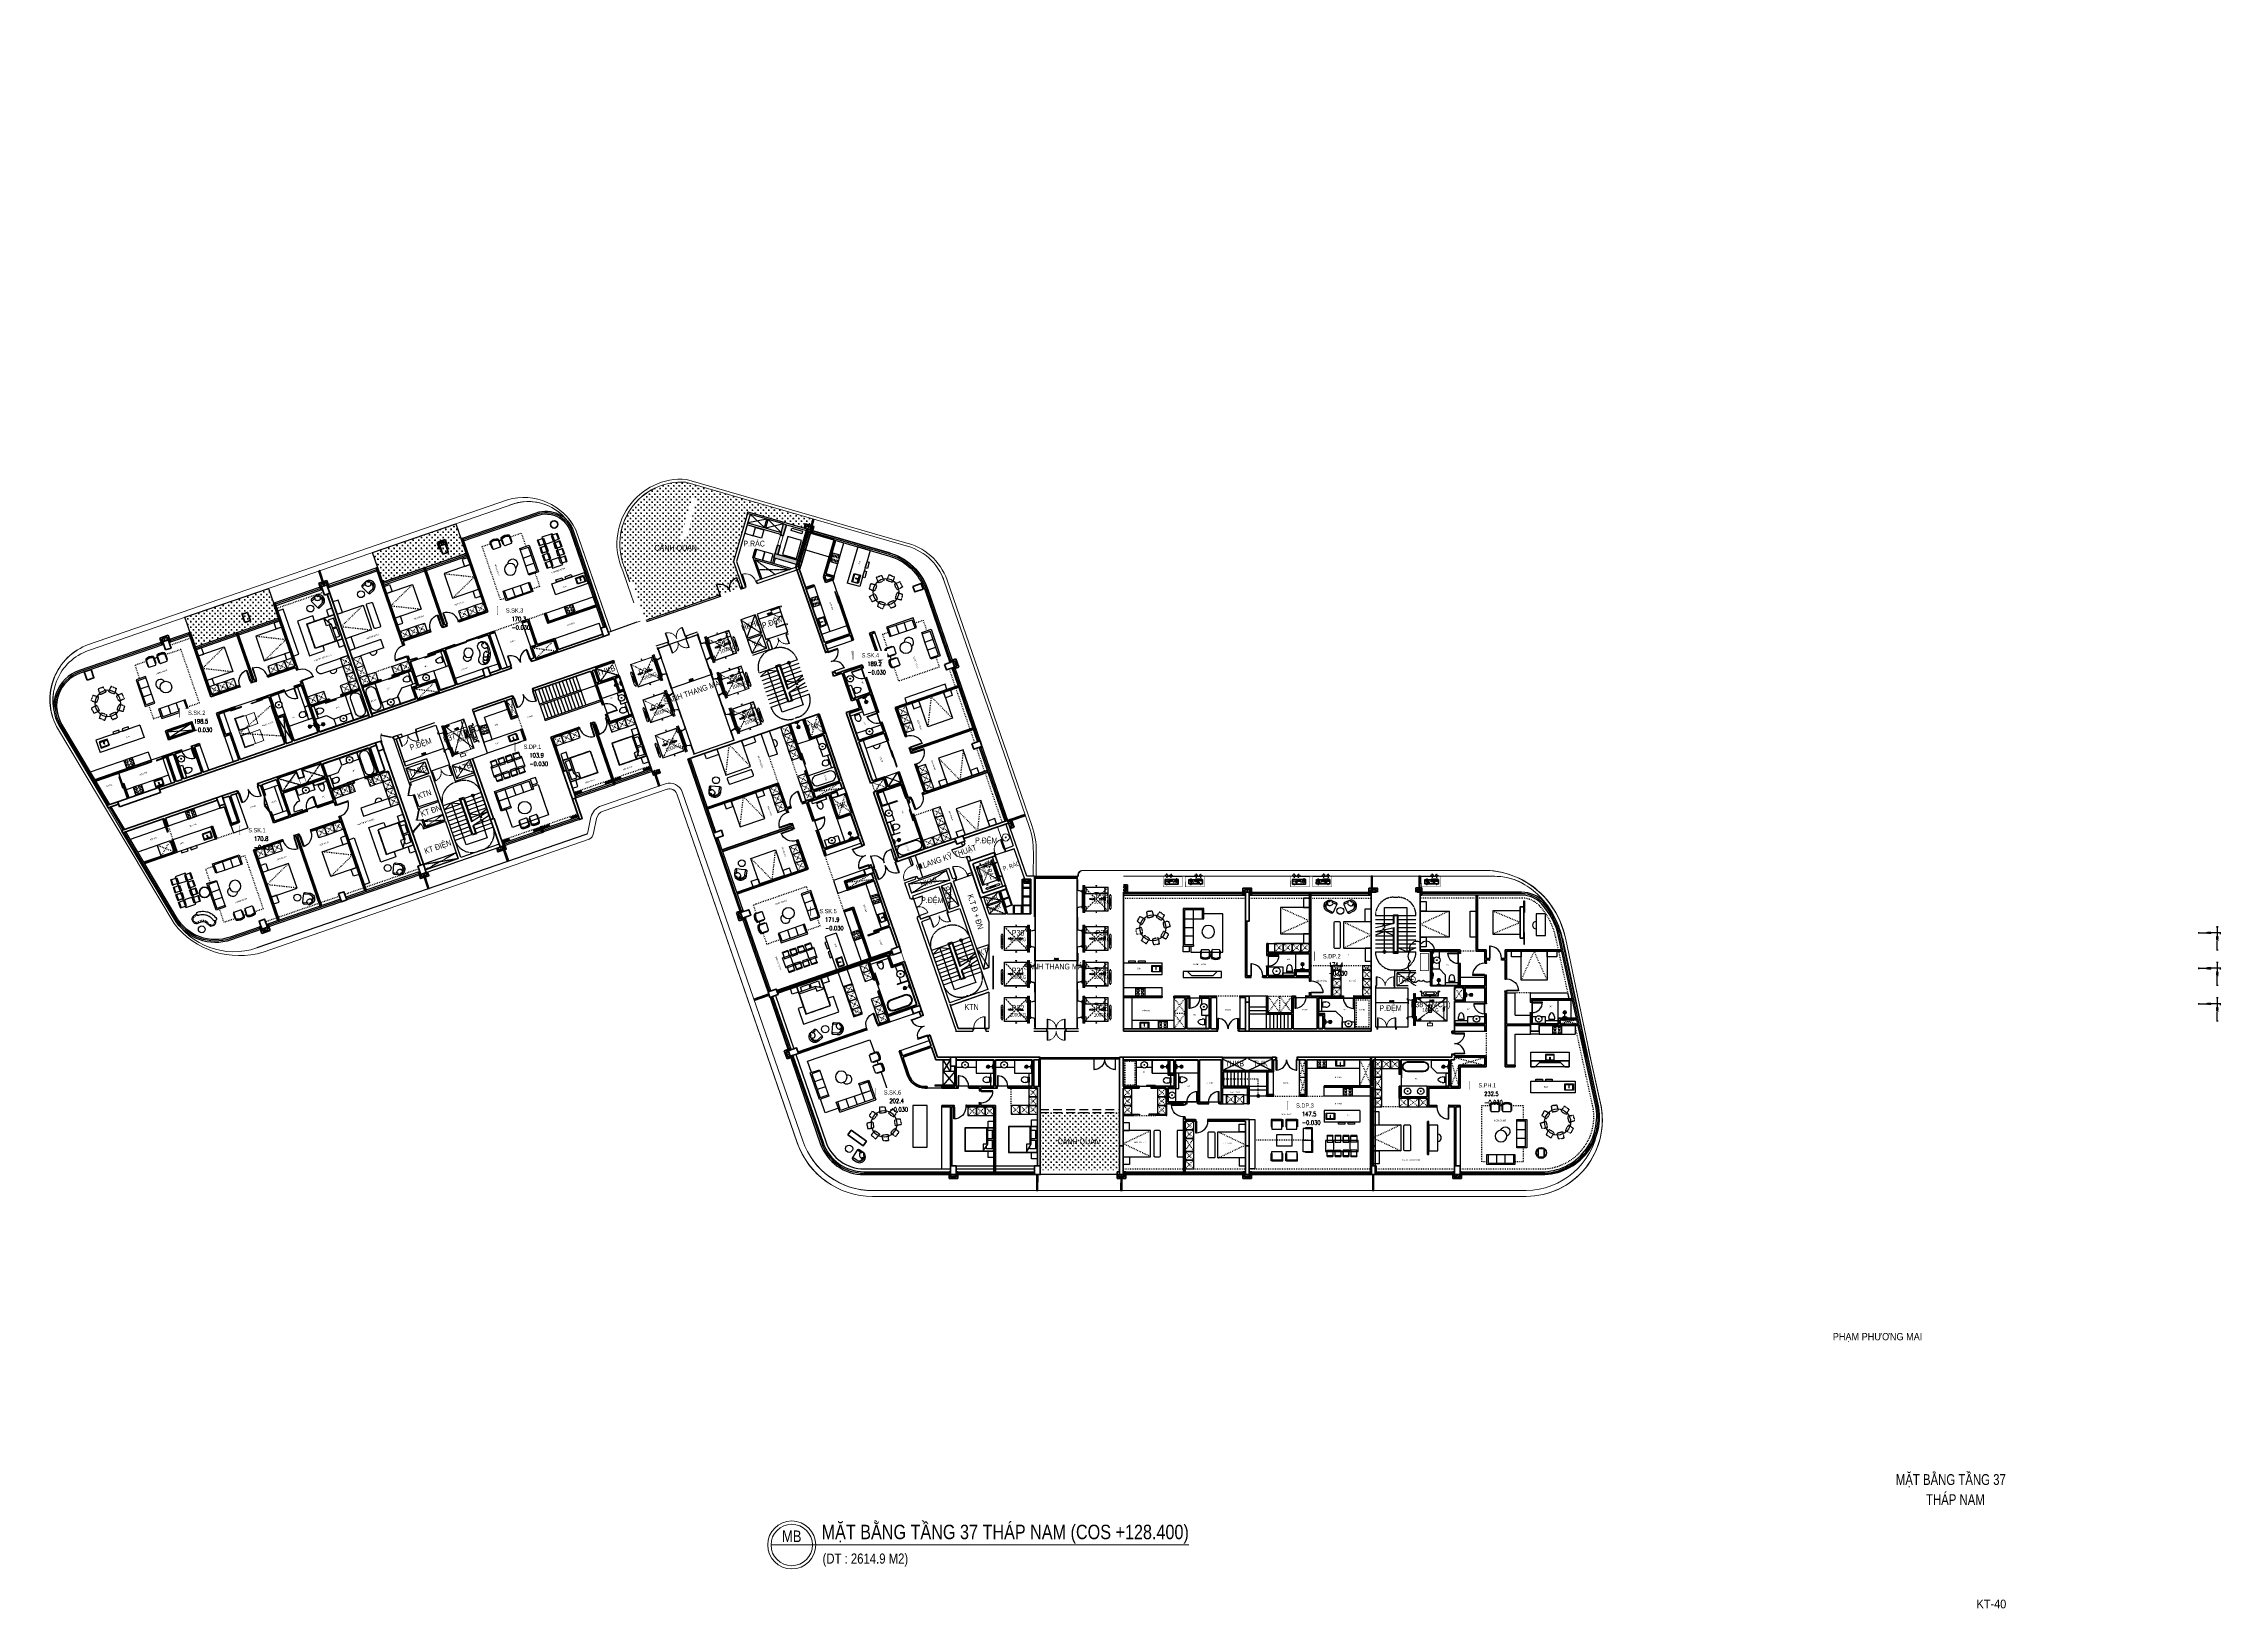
# Model space of a CAD drawing. Header units: millimetres. Extents: x -361654186 to 361255443, y -278569811 to 278836587.
# Drawn here: x -108366 to 41993, y -22379 to 85664 of the extents above; entities that cross this region are included whole.
import ezdxf
from ezdxf.enums import TextEntityAlignment as Align
from ezdxf.xclip import XClip

# ---------------------------------------------------------------- set-up
doc = ezdxf.new("R2010")
doc.units = ezdxf.units.MM
doc.header["$MEASUREMENT"] = 0
doc.header["$XCLIPFRAME"] = 0
doc.set_wipeout_variables(frame=1)
for name, pattern in [('220126_HDN_HBA typical plan$0$HIDDEN', [0.375, 0.25, -0.125]), ('220403_HDN_Penthouse Plan$0$HIDDEN', [0.375, 0.25, -0.125]), ('ACAD_ISO03W100', [30, 12, -18]), ('CENTERX2', [4, 2.5, -0.5, 0.5, -0.5]), ('DASHED', [4.5, 3, -1.5]), ('HIDDEN', [0.375, 0.25, -0.125]), ('PHANTOMX2', [5, 2.5, -0.5, 0.5, -0.5, 0.5, -0.5]), ('Xref_ST_MBDV Cot vach 30.7.2022$0$ACAD_ISO02W100', [15, 12, -3]), ('Xref_ST_MBDV Cot vach 30.7.2022$0$CENTERX2', [4, 2.5, -0.5, 0.5, -0.5]), ('Xref_ST_MBDV Cot vach 30.7.2022$0$HIDDEN', [0.375, 0.25, -0.125]), ('Xref_ST_MBDV Cot vach 30.7.2022$0$HIDDEN2', [0.1875, 0.125, -0.0625]), ('Xref_ST_MBDV Cot vach 30.7.2022$0$PHANTOMX2', [5, 2.5, -0.5, 0.5, -0.5, 0.5, -0.5]), ('Xref_ST_MBDV Cot vach 30.7.2022$0$ST_MBDV Cot vach 220803$0$HIDDEN', [0.375, 0.25, -0.125]), ('Xref_ST_MBDV Cot vach 30.7.2022$0$ST_MBDV Cot vach 220803$0$PHANTOMX2', [5, 2.5, -0.5, 0.5, -0.5, 0.5, -0.5]), ('Xref_ST_MBDV Cot vach 30.7.2022$0$ST_MBDV Cot vach 220803$0$Xref_ST_MBDV Cot vach 30.7.2022$0$HIDDEN', [0.375, 0.25, -0.125])]:
    doc.linetypes.add(name, pattern=pattern)
for name, color, linetype, lineweight in [('00_duong_QH', 7, 'Continuous', 9), ('220403_HDN_Penthouse Plan$0$A-DOOR', 1, 'Continuous', 9), ('A-DOOR', 1, 'Continuous', 9), ('A-NoiThat', 39, 'Continuous', 13), ('AUDIT_I_220808132811-11', 7, 'Continuous', 9), ('CIC36 net manh', 8, 'Continuous', 9), ('IDEA - Block', 250, 'Continuous', 9), ('KT-Chuviet', 255, 'Continuous', 15), ('KT-Ghi chu', 7, 'Continuous', 15), ('KT-Kich thuoc', 159, 'Continuous', 18), ('KT-lomo nuoc', 3, 'HIDDEN', 5), ('KT-Net cat', 1, 'Continuous', 40), ('KT-Net cot vach', 2, 'Continuous', 50), ('KT-Net thay', 7, 'Continuous', 15), ('KT-Net truc', 18, 'Continuous', 15), ('Xref_ST_MBDV Cot vach 30.7.2022$0$CUA', 37, 'Continuous', 13), ('Xref_ST_MBDV Cot vach 30.7.2022$0$KT-Net cot vach', 6, 'Continuous', 50), ('Xref_ST_MBDV Cot vach 30.7.2022$0$KT-Net cua', 87, 'Continuous', 9), ('Xref_ST_MBDV Cot vach 30.7.2022$0$KT-Net thay', 7, 'Continuous', 15), ('Xref_ST_MBDV Cot vach 30.7.2022$0$KT-Noi that', 36, 'Continuous', 9), ('Xref_ST_MBDV Cot vach 30.7.2022$0$ST_MBDV Cot vach 220803$0$KT-Noi that', 36, 'Continuous', 9), ('Xref_ST_MBDV Cot vach 30.7.2022$0$ST_MBDV Cot vach 220803$0$Xref_ST_MBDV Cot vach 30.7.2022$0$CUA', 37, 'Continuous', 13), ('Xref_ST_MBDV Cot vach 30.7.2022$0$ST_MBDV Cot vach 220803$0$Xref_ST_MBDV Cot vach 30.7.2022$0$KT-Net cot vach', 6, 'Continuous', 50)]:
    doc.layers.add(name, color=color, linetype=linetype, lineweight=lineweight)
for name, color, linetype in [('1DOOR', 1, 'Continuous'), ('1VinaPVC-Text', 9, 'Continuous'), ('220403_HDN_Penthouse Plan$0$220207_HDN_HBA_PH_PM$0$A-_FURT-LOOSE_E_N', 8, 'Continuous'), ('220403_HDN_Penthouse Plan$0$220207_HDN_HBA_PH_PM$0$FURN', 8, 'Continuous'), ('220403_HDN_Penthouse Plan$0$A-_FURN----_E-_N', 251, 'Continuous'), ('220403_HDN_Penthouse Plan$0$A-CORE-OTLN', 160, 'Continuous'), ('220403_HDN_Penthouse Plan$0$A-DRAIN', 8, 'Continuous'), ('220403_HDN_Penthouse Plan$0$A-OPNG-SLAB', 1, 'Continuous'), ('220403_HDN_Penthouse Plan$0$BANQUET TABLE', 251, 'Continuous'), ('220403_HDN_Penthouse Plan$0$FURN', 8, 'Continuous'), ('A-_FURN----_E-_N', 251, 'Continuous'), ('A-_SANIEQPT_E-_N', 251, 'Continuous'), ('A-CORE-OTLN', 6, 'Continuous'), ('A-FLOR-OVHD', 40, 'DASHED'), ('A-FLOR-STRS', 1, 'Continuous'), ('A-UNIT', 1, 'Continuous'), ('A-WALL', 11, 'Continuous'), ('A-WALL-PATT', 251, 'Continuous'), ('AC-EAD', 6, 'Continuous'), ('AUDIT_I_220808132811-12', 1, 'Continuous'), ('ccu12-Thay', 7, 'Continuous'), ('FURN', 251, 'Continuous'), ('IDEA - dim', 251, 'Continuous'), ('Kaka - ph', 7, 'Continuous'), ('KC-Betong', 6, 'Continuous'), ('KT-Cua', 36, 'Continuous'), ('KT-Khuat', 9, 'HIDDEN'), ('KT-Net manh', 139, 'Continuous'), ('KT-Noi that', 32, 'Continuous'), ('KT-Text', 7, 'Continuous'), ('KT-Tuong', 1, 'Continuous'), ('Xref_NT1+NT2_MBDV Cot vach_220729$0$KT-Text', 7, 'Continuous'), ('Xref_ST_MBDV Cot vach 30.7.2022$0$A-FLOR-STRS-ARROW', 8, 'Continuous'), ('Xref_ST_MBDV Cot vach 30.7.2022$0$IDEA - dim', 251, 'Continuous'), ('Xref_ST_MBDV Cot vach 30.7.2022$0$KT-Dim', 8, 'Continuous'), ('Xref_ST_MBDV Cot vach 30.7.2022$0$KT-Khuat', 9, 'Xref_ST_MBDV Cot vach 30.7.2022$0$HIDDEN'), ('Xref_ST_MBDV Cot vach 30.7.2022$0$KT-Net manh', 139, 'Continuous'), ('Xref_ST_MBDV Cot vach 30.7.2022$0$KT-Text', 7, 'Continuous'), ('Xref_ST_MBDV Cot vach 30.7.2022$0$KT-Thay', 7, 'Continuous'), ('Xref_ST_MBDV Cot vach 30.7.2022$0$KT-Tuong', 1, 'Continuous'), ('Xref_ST_MBDV Cot vach 30.7.2022$0$ST_MBDV Cot vach 220803$0$220403_HDN_Penthouse Plan$0$A-_FURN----_E-_N', 251, 'Continuous'), ('Xref_ST_MBDV Cot vach 30.7.2022$0$ST_MBDV Cot vach 220803$0$KT-Khuat', 9, 'Xref_ST_MBDV Cot vach 30.7.2022$0$ST_MBDV Cot vach 220803$0$HIDDEN'), ('Xref_ST_MBDV Cot vach 30.7.2022$0$ST_MBDV Cot vach 220803$0$KT-Net manh', 139, 'Continuous'), ('Xref_ST_MBDV Cot vach 30.7.2022$0$ST_MBDV Cot vach 220803$0$KT-Text', 7, 'Continuous'), ('Xref_ST_MBDV Cot vach 30.7.2022$0$ST_MBDV Cot vach 220803$0$Xref_ST_MBDV Cot vach 30.7.2022$0$KT-Text', 7, 'Continuous'), ('Xref_ST_MBDV Cot vach 30.7.2022$0$ST_MBDV Cot vach 220803$0$Xref_ST_MBDV Cot vach 30.7.2022$0$KT-Tuong', 1, 'Continuous')]:
    doc.layers.add(name, color=color, linetype=linetype)
doc.styles.add('51KHUNG TEN$0$khung ten A1$1$Standard', font='', dxfattribs={"width": 0.9})
doc.styles.add('Arial', font='arial.ttf', dxfattribs={"width": 0.7})
doc.styles.add('DIM', font='vnsimli.shx', dxfattribs={"width": 0.7})
doc.styles.add('font unicode ccu', font='arial.ttf')
doc.styles.add('ROMANS', font='ROMANS.SHX')
doc.styles.add('Tahoma', font='tahoma.ttf')
doc.styles.add('Xref_NT1+NT2_MBDV Cot vach_220729$0$Arial', font='arial.ttf', dxfattribs={"width": 0.7})
doc.styles.add('Xref_ST_MBDV Cot vach 30.7.2022$0$Arial', font='arial.ttf', dxfattribs={"width": 0.7})
doc.styles.add('Xref_ST_MBDV Cot vach 30.7.2022$0$DIM', font='vnsimli.shx', dxfattribs={"width": 0.7})
doc.styles.add('Xref_ST_MBDV Cot vach 30.7.2022$0$ROMANS', font='ROMANS.SHX')
doc.styles.add('Xref_ST_MBDV Cot vach 30.7.2022$0$ST_MBDV Cot vach 220803$0$Arial', font='arial.ttf', dxfattribs={"width": 0.7})
doc.styles.add('Xref_ST_MBDV Cot vach 30.7.2022$0$ST_MBDV Cot vach 220803$0$DIM', font='vnsimli.shx', dxfattribs={"width": 0.7})
doc.styles.add('Xref_ST_MBDV Cot vach 30.7.2022$0$ST_MBDV Cot vach 220803$0$Xref_ST_MBDV Cot vach 30.7.2022$0$Arial', font='arial.ttf', dxfattribs={"width": 0.7})
doc.styles.add('Xref_ST_MBDV Cot vach 30.7.2022$0$xref.N.Cot vach tang N2$0$DIM', font='vnsimli.shx', dxfattribs={"width": 0.7})
doc.styles.get('51KHUNG TEN$0$khung ten A1$1$Standard').set_extended_font_data('.VnArialH')
doc.dimstyles.new('CCU 1-100 A1', dxfattribs={"dimscale": 100, "dimtxt": 2.2, "dimasz": 1, "dimexe": 1, "dimexo": 0, "dimgap": 1, "dimtad": 1, "dimdec": 0, "dimdsep": 46, "dimtxsty": 'DIM', "dimblk1": 'ARCHTICK', "dimblk2": 'ARCHTICK', "dimsah": 1, "dimcen": 0, "dimdle": 1, "dimclrd": 256, "dimclre": 256, "dimclrt": 31, "dimadec": 0, "dimazin": 0, "dimtfac": 1, "dimtdec": 0, "dimtix": 1, "dimtmove": 2, "dimatfit": 3, "dimldrblk": 'ARCHTICK', "dimfxl": 8, "dimtolj": 1, "dimarcsym": 0})
doc.dimstyles.new('Xref_ST_MBDV Cot vach 30.7.2022$0$CCU 1-100 A1', dxfattribs={"dimscale": 100, "dimtxt": 2.2, "dimasz": 1, "dimexe": 1, "dimexo": 0, "dimgap": 1, "dimtad": 1, "dimdec": 0, "dimdsep": 46, "dimtxsty": 'Xref_ST_MBDV Cot vach 30.7.2022$0$DIM', "dimblk1": 'Xref_ST_MBDV Cot vach 30.7.2022$0$_ARCHTICK', "dimblk2": 'Xref_ST_MBDV Cot vach 30.7.2022$0$_ARCHTICK', "dimsah": 1, "dimcen": 0, "dimdle": 1, "dimclrd": 256, "dimclre": 256, "dimclrt": 31, "dimadec": 0, "dimazin": 0, "dimtfac": 1, "dimtdec": 0, "dimtix": 1, "dimtmove": 2, "dimatfit": 3, "dimldrblk": 'Xref_ST_MBDV Cot vach 30.7.2022$0$_ARCHTICK', "dimfxl": 8, "dimtolj": 1, "dimarcsym": 0})
doc.dimstyles.new('Xref_ST_MBDV Cot vach 30.7.2022$0$ST_MBDV Cot vach 220803$0$CCU 1-100 A1', dxfattribs={"dimscale": 100, "dimtxt": 2.2, "dimasz": 1, "dimexe": 1, "dimexo": 0, "dimgap": 1, "dimtad": 1, "dimdec": 0, "dimdsep": 46, "dimtxsty": 'Xref_ST_MBDV Cot vach 30.7.2022$0$ST_MBDV Cot vach 220803$0$DIM', "dimblk1": 'Xref_ST_MBDV Cot vach 30.7.2022$0$ST_MBDV Cot vach 220803$0$_ARCHTICK', "dimblk2": 'Xref_ST_MBDV Cot vach 30.7.2022$0$ST_MBDV Cot vach 220803$0$_ARCHTICK', "dimsah": 1, "dimcen": 0, "dimdle": 1, "dimclrd": 256, "dimclre": 256, "dimclrt": 31, "dimadec": 0, "dimazin": 0, "dimtfac": 1, "dimtdec": 0, "dimtix": 1, "dimtmove": 2, "dimatfit": 3, "dimldrblk": 'Xref_ST_MBDV Cot vach 30.7.2022$0$ST_MBDV Cot vach 220803$0$_ARCHTICK', "dimfxl": 8, "dimtolj": 1, "dimarcsym": 0})
doc.dimstyles.new('Xref_ST_MBDV Cot vach 30.7.2022$0$xref.N.Cot vach tang N2$0$CCU 1-100 A1', dxfattribs={"dimscale": 100, "dimtxt": 2.2, "dimasz": 1, "dimexe": 1, "dimexo": 0, "dimgap": 1, "dimtad": 1, "dimdec": 0, "dimdsep": 46, "dimtxsty": 'Xref_ST_MBDV Cot vach 30.7.2022$0$xref.N.Cot vach tang N2$0$DIM', "dimblk1": 'Xref_ST_MBDV Cot vach 30.7.2022$0$xref.N.Cot vach tang N2$0$_ARCHTICK', "dimblk2": 'Xref_ST_MBDV Cot vach 30.7.2022$0$xref.N.Cot vach tang N2$0$_ARCHTICK', "dimsah": 1, "dimcen": 0, "dimdle": 1, "dimclrd": 256, "dimclre": 256, "dimclrt": 31, "dimadec": 0, "dimazin": 0, "dimtfac": 1, "dimtdec": 0, "dimtix": 1, "dimtmove": 2, "dimatfit": 3, "dimldrblk": 'Xref_ST_MBDV Cot vach 30.7.2022$0$xref.N.Cot vach tang N2$0$_ARCHTICK', "dimfxl": 8, "dimtolj": 1, "dimarcsym": 0})

# ---------------------------------------------------------------- blocks, each defined once
blk = doc.blocks.new('OU DHCB')
for p, q in [((-145597, -72705), (-145627, -72711)), ((-145597, -72711), (-145627, -72711)), ((-145627, -72711), (-145627, -72774)), ((-145600, -72742), (-145627, -72742)), ((-145597, -72774), (-145627, -72774)), ((-145597, -72780), (-145627, -72774)), ((-145597, -73376), (-145627, -73382)), ((-145597, -73382), (-145627, -73382)), ((-145627, -73446), (-145627, -73382)), ((-145600, -73414), (-145627, -73414)), ((-145597, -73446), (-145627, -73446)), ((-145597, -73452), (-145627, -73446)), ((-145614, -72729), (-145614, -72756)), ((-145614, -73427), (-145614, -73400)), ((-145277, -73376), (-145247, -73382)), ((-145277, -73382), (-145247, -73382)), ((-145277, -73446), (-145247, -73446)), ((-145277, -73452), (-145247, -73446)), ((-145273, -73414), (-145246, -73414)), ((-145260, -73427), (-145260, -73400)), ((-145252, -72710), (-145247, -72711)), ((-145252, -72711), (-145247, -72711)), ((-145252, -72742), (-145246, -72742)), ((-145252, -72774), (-145247, -72774)), ((-145252, -72775), (-145247, -72774)), ((-145247, -72711), (-145247, -72774)), ((-145247, -73446), (-145247, -73382))]:
    blk.add_line(p, q)
at = {"ltscale": 10}
for p, q in [((-145597, -72628), (-145597, -73528)), ((-145297, -72608), (-145577, -72608)), ((-145577, -73548), (-145297, -73548)), ((-145568, -72656), (-145568, -73503)), ((-145324, -72636), (-145548, -72636)), ((-145548, -73523), (-145324, -73523)), ((-145302, -73503), (-145302, -72656)), ((-145277, -73528), (-145277, -72628)), ((-145252, -72667), (-145277, -72634)), ((-145252, -73092), (-145277, -73118)), ((-145252, -72667), (-145252, -73092))]:
    blk.add_line(p, q, dxfattribs=at)
at = {"linetype": 'HIDDEN', "ltscale": 1.5}
for p, q in [((-145505, -73371), (-145522, -73371)), ((-145514, -73362), (-145514, -73380)), ((-145511, -73371), (-145338, -73371)), ((-145414, -72691), (-145425, -72850)), ((-145414, -73101), (-145425, -72941)), ((-145424, -73458), (-145424, -73284)), ((-145412, -72928), (-145403, -72928)), ((-145403, -72928), (-145403, -72902)), ((-145403, -72902), (-145389, -72902)), ((-145392, -72679), (-145401, -72679)), ((-145389, -72928), (-145389, -72902)), ((-145389, -72928), (-145380, -72928)), ((-145372, -73298), (-145387, -73289)), ((-145387, -73453), (-145372, -73444)), ((-145384, -73301), (-145375, -73286)), ((-145384, -73441), (-145375, -73456)), ((-145367, -72850), (-145378, -72691)), ((-145367, -72941), (-145378, -73101))]:
    blk.add_line(p, q, dxfattribs=at)
for points in [[(-145568, -73236), (-145478, -73236), (-145422, -73168), (-145302, -73168)], [(-145460, -72902), (-145440, -72902), (-145440, -72889), (-145460, -72889)], [(-145412, -72864), (-145403, -72864), (-145403, -72890), (-145389, -72890), (-145389, -72864), (-145380, -72864)]]:
    blk.add_lwpolyline(points, dxfattribs=at)
for points in [[(-145499, -73386), (-145517, -73379, -0.677033), (-145517, -73363), (-145499, -73356)], [(-145401, -73299), (-145385, -73287, -0.677033), (-145371, -73295), (-145374, -73314)], [(-145374, -73428), (-145371, -73447, -0.677033), (-145385, -73455), (-145401, -73443)]]:
    blk.add_lwpolyline(points, format="xyb", dxfattribs=at)
for points in [[(-145514, -72845), (-145514, -72947), (-145460, -72947), (-145460, -72845)], [(-145438, -72893), (-145378, -72893), (-145378, -72899), (-145438, -72899)]]:
    blk.add_lwpolyline(points, close=True, dxfattribs=at)
for centre in [(-145614, -72742), (-145614, -73414), (-145260, -73414)]:
    blk.add_circle(centre, 6.4)
blk.add_circle((-145424, -73371), 75.8, dxfattribs=at)
at = {"ltscale": 10}
for centre, radius, start, end in [((-145577, -72628), 20, 90, 180), ((-145577, -73528), 20, 180, 270), ((-145548, -72656), 20, 90, 180), ((-145548, -73503), 20, 180, 270), ((-145324, -72658), 22.3, 5.83694, 90.89598), ((-145324, -73501), 22.3, 269.10402, 354.16306), ((-145297, -72628), 20, 0, 90), ((-145297, -73528), 20, 270, 0)]:
    blk.add_arc(centre, radius, start, end, dxfattribs=at)
at = {"linetype": 'HIDDEN', "ltscale": 1.5, "extrusion": (-3.70596e-18, -2.30289e-31, -1)}
for centre, start_param, end_param in [((-145412, -72851), 1.5707963, 3.2214226), ((-145412, -72940), 3.0617627, 4.712389), ((-145401, -72692), 3.2214226, 4.712389), ((-145401, -73100), 1.5707963, 3.0617627), ((-145392, -72692), 4.712389, 6.2033553), ((-145392, -73100), 0.07983, 1.5707963), ((-145380, -72851), -0.07983, 1.5707963), ((-145380, -72940), 4.712389, 6.3630153)]:
    blk.add_ellipse(centre, major_axis=(13.5, 0), ratio=0.9428577, start_param=start_param, end_param=end_param, dxfattribs=at)
blk = doc.blocks.new('ki hieu qt')
at = {"layer": 'AC-EAD', "color": 7}
for points in [[(-276796163327.46399, 549769551681.08936), (-276796163446.06061, 549769551567.15027)], [(-276796163396.68091, 549769551574.91687), (-276796163446.06061, 549769551567.15027)], [(-276796163338.91742, 549769551517.02808), (-276796163364.60309, 549769551559.91077)], [(-276796163338.91742, 549769550438.05444), (-276796163364.60309, 549769550395.17175)], [(-276796163338.91742, 549769551517.02808), (-276796163327.46399, 549769551681.08936)], [(-276796163338.91742, 549769550438.05444), (-276796163327.46399, 549769550273.99316)], [(-276796163110.55872, 549769551464.18396), (-276796163229.15527, 549769551350.24487)], [(-276796163179.7757, 549769551358.0116), (-276796163229.15527, 549769551350.24487)], [(-276796163179.7757, 549769550597.07092), (-276796163229.15527, 549769550604.83765)], [(-276796163110.55872, 549769550490.89856), (-276796163229.15527, 549769550604.83765)], [(-276796163122.01202, 549769551300.1228), (-276796163147.69757, 549769551343.00525)], [(-276796163122.01202, 549769550654.95972), (-276796163147.69757, 549769550612.07727)], [(-276796163122.01202, 549769551300.1228), (-276796163110.55872, 549769551464.18396)], [(-276796163122.01202, 549769550654.95972), (-276796163110.55872, 549769550490.89856)], [(-276796163396.68091, 549769550380.16565), (-276796163446.06061, 549769550387.93225)], [(-276796163327.46399, 549769550273.99316), (-276796163446.06061, 549769550387.93225)]]:
    blk.add_lwpolyline(points, dxfattribs=at)
for centre, radius, start, end in [((-276796163644.43658, 549769550332.10315), 286.85271, 12.6929583541, 104.5668063709), ((-276796163644.43658, 549769551622.97937), 286.85271, 255.4344489796, 347.3073344549), ((-276796163679.50098, 549769550323.73364), 288.39512, 11.2914770354, 97.3853094213), ((-276796163679.50098, 549769551631.34888), 288.39512, 262.6147275282, 348.709269443), ((-276796163427.53119, 549769550549.00842), 286.85271, 12.6929583541, 104.5668063709), ((-276796163427.53119, 549769551406.0741), 286.85271, 255.4344489796, 347.3073344549), ((-276796163462.59583, 549769550540.63904), 288.39512, 11.2914770354, 97.3853094213), ((-276796163462.59583, 549769551414.44348), 288.39512, 262.6147275282, 348.709269443)]:
    blk.add_arc(centre, radius, start, end, dxfattribs=at)
blk = doc.blocks.new('DHCB.1')
at = {"xscale": -1, "rotation": 106.4733300107783}
blk.add_blockref('OU DHCB', (-194860, -237776), dxfattribs=at)
at = {"xscale": 0.4, "yscale": 0.4, "zscale": 0.4, "rotation": 286.4738024344239}
blk.add_blockref('ki hieu qt', (-179483459312, -168534274839), dxfattribs=at)
blk = doc.blocks.new('Louvre')
for p, q in [((-390, 976, 0), (-295, 1009, 0)), ((-374, 929, 0), (-279, 961, 0)), ((-357, 881, 0), (-263, 914, 0)), ((-341, 834, 0), (-246, 867, 0)), ((-325, 787, 0), (-230, 820, 0)), ((-308, 740, 0), (-214, 772, 0)), ((-292, 692, 0), (-197, 725, 0)), ((-276, 645, 0), (-181, 678, 0)), ((-260, 598, 0), (-165, 631, 0)), ((-243, 551, 0), (-148, 583, 0)), ((-227, 503, 0), (-132, 536, 0)), ((-211, 456, 0), (-116, 489, 0)), ((-194, 409, 0), (-99, 442, 0)), ((-178, 362, 0), (-83, 394, 0)), ((-162, 314, 0), (-67, 347, 0)), ((-145, 267, 0), (-50, 300, 0)), ((-129, 220, 0), (-34, 253, 0)), ((-113, 172, 0), (-18, 205, 0)), ((-96, 125, 0), (-1, 158, 0)), ((-80, 78, 0), (15, 111, 0)), ((-64, 31, 0), (31, 63, 0)), ((-47, -17, 0), (48, 16, 0))]:
    blk.add_line(p, q)
at = {"elevation": 0}
blk.add_lwpolyline([(48, 16), (-311, 1056), (-406, 1023), (-47, -17)], close=True, dxfattribs=at)
blk = doc.blocks.new('P150')
for points in [[(-1.6, 0), (-1.55, 0), (-1.55, 0.1), (-1.6, 0.1)], [(-1.53, 0.1), (-1.55, 0.1), (-1.55, 0.85), (-1.53, 0.85)], [(-0.05, 0.1), (-0.07, 0.1), (-0.07, 0.85), (-0.05, 0.85)], [(-0.05, 0), (0, 0), (0, 0.1), (-0.05, 0.1)]]:
    blk.add_lwpolyline(points, close=True)
for centre, start, end in [((-1.55, 0.1), 0, 90), ((-0.05, 0.1), 90, 180)]:
    blk.add_arc(centre, 0.75, start, end)
blk = doc.blocks.new('*U22')
for p, q in [((-1260, 525), (-1300, 525)), ((-1260, 100), (-1300, 100)), ((-1280, 100), (-1280, 525)), ((-90, 525), (-50, 525)), ((-90, 100), (-50, 100)), ((-70, 100), (-70, 525))]:
    blk.add_line(p, q)
for points in [[(-1350, -100), (-1290, -100), (-1290, -40), (-1300, -40), (-1300, 0), (-1350, 0)], [(-1300, 0), (-1260, 0), (-1260, 625), (-1300, 625)], [(-50, 0), (-90, 0), (-90, 625), (-50, 625)], [(0, -100), (-60, -100), (-60, -40), (-50, -40), (-50, 0), (0, 0)]]:
    blk.add_lwpolyline(points, close=True)
at = {"linetype": 'Xref_ST_MBDV Cot vach 30.7.2022$0$HIDDEN2'}
for centre, start, end in [((-1300, 0), 0, 89.99996), ((-50, 0), 90.00004, 180)]:
    blk.add_arc(centre, 625, start, end, dxfattribs=at)
blk = doc.blocks.new('*U23')
blk.add_line((70, 100), (70, 700))
for points in [[(0, -100), (60, -100), (60, -40), (50, -40), (50, 0), (0, 0)], [(50, 0), (50, 800), (90, 800), (90, 0)], [(50, 100), (90, 100), (90, 700), (50, 700)], [(900, -100), (840, -100), (840, -40), (850, -40), (850, 0), (900, 0)]]:
    blk.add_lwpolyline(points, close=True)
at = {"linetype": 'Xref_ST_MBDV Cot vach 30.7.2022$0$HIDDEN'}
blk.add_arc((50, 0), 800, 0, 90, dxfattribs=at)
blk = doc.blocks.new('*U21')
for p, q in [((-1260, 525), (-1300, 525)), ((-1260, 100), (-1300, 100)), ((-1280, 100), (-1280, 525)), ((-90, 525), (-50, 525)), ((-90, 100), (-50, 100)), ((-70, 100), (-70, 525))]:
    blk.add_line(p, q)
for points in [[(-1350, -150), (-1290, -150), (-1290, -40), (-1300, -40), (-1300, 0), (-1350, 0)], [(-1300, 0), (-1260, 0), (-1260, 625), (-1300, 625)], [(-50, 0), (-90, 0), (-90, 625), (-50, 625)], [(0, -150), (-60, -150), (-60, -40), (-50, -40), (-50, 0), (0, 0)]]:
    blk.add_lwpolyline(points, close=True)
at = {"linetype": 'Xref_ST_MBDV Cot vach 30.7.2022$0$HIDDEN2'}
for centre, start, end in [((-1300, 0), 0, 89.99996), ((-50, 0), 90.00004, 180)]:
    blk.add_arc(centre, 625, start, end, dxfattribs=at)
blk = doc.blocks.new('*U26')
blk.add_line((70, 100), (70, 600))
for points in [[(0, -200), (60, -200), (60, -40), (50, -40), (50, 0), (0, 0)], [(50, 0), (50, 700), (90, 700), (90, 0)], [(50, 100), (90, 100), (90, 600), (50, 600)], [(800, -200), (740, -200), (740, -40), (750, -40), (750, 0), (800, 0)]]:
    blk.add_lwpolyline(points, close=True)
at = {"linetype": 'Xref_ST_MBDV Cot vach 30.7.2022$0$HIDDEN'}
blk.add_arc((50, 0), 700, 0, 90, dxfattribs=at)
blk = doc.blocks.new('*U24')
blk.add_line((70, 100), (70, 700))
for points in [[(0, -100), (60, -100), (60, -40), (50, -40), (50, 0), (0, 0)], [(50, 0), (50, 800), (90, 800), (90, 0)], [(50, 100), (90, 100), (90, 700), (50, 700)], [(900, -100), (840, -100), (840, -40), (850, -40), (850, 0), (900, 0)]]:
    blk.add_lwpolyline(points, close=True)
at = {"linetype": 'Xref_ST_MBDV Cot vach 30.7.2022$0$HIDDEN'}
blk.add_arc((50, 0), 800, 0, 90, dxfattribs=at)
blk = doc.blocks.new('Xref_ST_MBDV Cot vach 30.7.2022$0$_Open90')
at = {"color": 0, "linetype": 'ByBlock', "lineweight": -2}
for p, q in [((0, 0), (-1, 0)), ((-0.5, 0.5), (0, 0)), ((0, 0), (-0.5, -0.5))]:
    blk.add_line(p, q, dxfattribs=at)
blk = doc.blocks.new('*D39')
at = {"layer": 'Defpoints', "color": 5, "transparency": 16777216}
for p, q in [((-47321, 29909), (-48200, 29606)), ((-47647, 28157), (-48137, 29575)), ((-46799, 28397), (-47678, 28093))]:
    blk.add_line(p, q, dxfattribs=at)
at = {"layer": 'Defpoints', "color": 0, "transparency": 16777216}
for p in [(-48153, 29622), (-47321, 29909), (-46799, 28397)]:
    blk.add_point(p, dxfattribs=at)
at = {"layer": 'Defpoints', "color": 5, "transparency": 16777216, "xscale": 50, "yscale": 50, "zscale": 50}
for p, rotation in [((-48153, 29622), 109.0471379532246), ((-47631, 28110), 289.0471379532246)]:
    blk.add_blockref('Xref_ST_MBDV Cot vach 30.7.2022$0$_Open90', p, dxfattribs=dict(at, rotation=rotation))
at = {"layer": 'Defpoints', "color": 5, "transparency": 16777216, "insert": (-47793, 28900), "char_height": 110, "attachment_point": 5, "rotation": 289.04714, "style": 'Xref_ST_MBDV Cot vach 30.7.2022$0$DIM'}
blk.add_mtext('\\A1;1600', dxfattribs=at)
blk = doc.blocks.new('Xref_ST_MBDV Cot vach 30.7.2022$0$_ARCHTICK')
at = {"color": 0, "linetype": 'ByBlock', "const_width": 0.15}
blk.add_lwpolyline([(-0.5, -0.5), (0.5, 0.5)], dxfattribs=at)
blk = doc.blocks.new('Xref_ST_MBDV Cot vach 30.7.2022$0$ST_MBDV Cot vach 220803$0$_Open90')
at = {"color": 0, "linetype": 'ByBlock', "lineweight": -2}
for p, q in [((0, 0), (-1, 0)), ((-0.5, 0.5), (0, 0)), ((0, 0), (-0.5, -0.5))]:
    blk.add_line(p, q, dxfattribs=at)
blk = doc.blocks.new('*D32')
at = {"layer": 'Defpoints', "color": 5, "transparency": 16777216}
for p, q in [((608, 1180), (507, 1180)), ((646, 180), (507, 180)), ((557, 1130), (557, 913)), ((557, 230), (557, 557))]:
    blk.add_line(p, q, dxfattribs=at)
at = {"layer": 'Defpoints', "color": 0, "transparency": 16777216}
for p in [(557, 1180), (608, 1180, 0), (646, 180, 0)]:
    blk.add_point(p, dxfattribs=at)
at = {"layer": 'Defpoints', "color": 5, "transparency": 16777216, "xscale": 50, "yscale": 50, "zscale": 50}
for p, rotation in [((557, 1180), 90), ((557, 180), 270)]:
    blk.add_blockref('Xref_ST_MBDV Cot vach 30.7.2022$0$ST_MBDV Cot vach 220803$0$_Open90', p, dxfattribs=dict(at, rotation=rotation))
at = {"layer": 'Defpoints', "color": 5, "transparency": 16777216, "insert": (557, 735), "char_height": 110, "attachment_point": 5, "rotation": 90, "style": 'Xref_ST_MBDV Cot vach 30.7.2022$0$ST_MBDV Cot vach 220803$0$DIM'}
blk.add_mtext('\\A1;1000', dxfattribs=at)
blk = doc.blocks.new('Xref_ST_MBDV Cot vach 30.7.2022$0$ST_MBDV Cot vach 220803$0$_ARCHTICK')
at = {"color": 0, "linetype": 'ByBlock', "const_width": 0.15}
blk.add_lwpolyline([(-0.5, -0.5), (0.5, 0.5)], dxfattribs=at)
blk = doc.blocks.new('*D33')
at = {"layer": 'Defpoints', "color": 5, "transparency": 16777216}
for p, q in [((425, 205), (425, 326)), ((475, 276), (897, 276)), ((1675, 276), (1253, 276)), ((1725, 205), (1725, 326))]:
    blk.add_line(p, q, dxfattribs=at)
at = {"layer": 'Defpoints', "color": 0, "transparency": 16777216}
for p in [(425, 205, 0), (1725, 276), (1725, 205, 0)]:
    blk.add_point(p, dxfattribs=at)
at = {"layer": 'Defpoints', "color": 5, "transparency": 16777216, "xscale": 50, "yscale": 50, "zscale": 50, "rotation": 180}
blk.add_blockref('Xref_ST_MBDV Cot vach 30.7.2022$0$ST_MBDV Cot vach 220803$0$_Open90', (425, 276), dxfattribs=at)
at = {"layer": 'Defpoints', "color": 5, "transparency": 16777216, "xscale": 50, "yscale": 50, "zscale": 50}
blk.add_blockref('Xref_ST_MBDV Cot vach 30.7.2022$0$ST_MBDV Cot vach 220803$0$_Open90', (1725, 276), dxfattribs=at)
at = {"layer": 'Defpoints', "color": 5, "transparency": 16777216, "insert": (1075, 276), "char_height": 110, "attachment_point": 5, "style": 'Xref_ST_MBDV Cot vach 30.7.2022$0$ST_MBDV Cot vach 220803$0$DIM'}
blk.add_mtext('\\A1;1300', dxfattribs=at)
blk = doc.blocks.new('*U35')
blk.add_line((-70, 100), (-70, 700))
for points in [[(-900, -100), (-840, -100), (-840, -40), (-850, -40), (-850, 0), (-900, 0)], [(-50, 0), (-50, 800), (-90, 800), (-90, 0)], [(-50, 100), (-90, 100), (-90, 700), (-50, 700)], [(0, -100), (-60, -100), (-60, -40), (-50, -40), (-50, 0), (0, 0)]]:
    blk.add_lwpolyline(points, close=True)
at = {"linetype": 'Xref_ST_MBDV Cot vach 30.7.2022$0$ST_MBDV Cot vach 220803$0$Xref_ST_MBDV Cot vach 30.7.2022$0$HIDDEN'}
blk.add_arc((-50, 0), 800, 90, 180, dxfattribs=at)
blk = doc.blocks.new('*U36')
blk.add_line((70, 100), (70, 700))
for points in [[(0, -150), (60, -150), (60, -40), (50, -40), (50, 0), (0, 0)], [(50, 0), (50, 800), (90, 800), (90, 0)], [(50, 100), (90, 100), (90, 700), (50, 700)], [(900, -150), (840, -150), (840, -40), (850, -40), (850, 0), (900, 0)]]:
    blk.add_lwpolyline(points, close=True)
at = {"linetype": 'Xref_ST_MBDV Cot vach 30.7.2022$0$ST_MBDV Cot vach 220803$0$Xref_ST_MBDV Cot vach 30.7.2022$0$HIDDEN'}
blk.add_arc((50, 0), 800, 0, 90, dxfattribs=at)
blk = doc.blocks.new('Xref_ST_MBDV Cot vach 30.7.2022$0$xref.N.Cot vach tang N2$0$_Open90')
at = {"color": 0, "linetype": 'ByBlock', "lineweight": -2}
for p, q in [((0, 0), (-1, 0)), ((-0.5, 0.5), (0, 0)), ((0, 0), (-0.5, -0.5))]:
    blk.add_line(p, q, dxfattribs=at)
blk = doc.blocks.new('*D41')
at = {"layer": 'Defpoints', "color": 5, "transparency": 16777216}
for p, q in [((-58895, 45731), (-58980, 45978)), ((-58917, 45947), (-57499, 46437)), ((-57382, 46253), (-57468, 46500))]:
    blk.add_line(p, q, dxfattribs=at)
at = {"layer": 'Defpoints', "color": 0, "transparency": 16777216}
for p in [(-58895, 45731), (-57451, 46453), (-57382, 46253)]:
    blk.add_point(p, dxfattribs=at)
at = {"layer": 'Defpoints', "color": 5, "transparency": 16777216, "xscale": 50, "yscale": 50, "zscale": 50}
for p, rotation in [((-58964, 45931), 199.0471379529899), ((-57451, 46453), 19.04713795298989)]:
    blk.add_blockref('Xref_ST_MBDV Cot vach 30.7.2022$0$xref.N.Cot vach tang N2$0$_Open90', p, dxfattribs=dict(at, rotation=rotation))
at = {"layer": 'Defpoints', "color": 5, "transparency": 16777216, "insert": (-58242, 46291), "char_height": 110, "attachment_point": 5, "rotation": 19.04714, "style": 'Xref_ST_MBDV Cot vach 30.7.2022$0$xref.N.Cot vach tang N2$0$DIM'}
blk.add_mtext('\\A1;1600', dxfattribs=at)
blk = doc.blocks.new('Xref_ST_MBDV Cot vach 30.7.2022$0$xref.N.Cot vach tang N2$0$_ARCHTICK')
at = {"color": 0, "linetype": 'ByBlock', "const_width": 0.15}
blk.add_lwpolyline([(-0.5, -0.5), (0.5, 0.5)], dxfattribs=at)
blk = doc.blocks.new('*D16')
at = {"layer": 'Defpoints', "color": 5, "transparency": 16777216}
for p, q in [((-2230, 1494), (-2230, 1596)), ((-2180, 1546), (-1728, 1546)), ((-780, 1546), (-1372, 1546)), ((-730, 1457), (-730, 1596))]:
    blk.add_line(p, q, dxfattribs=at)
at = {"layer": 'Defpoints', "color": 0, "transparency": 16777216}
for p in [(-2230, 1546), (-2230, 1494, 0), (-730, 1457, 0)]:
    blk.add_point(p, dxfattribs=at)
at = {"layer": 'Defpoints', "color": 5, "transparency": 16777216, "xscale": 50, "yscale": 50, "zscale": 50, "rotation": 180}
blk.add_blockref('Xref_ST_MBDV Cot vach 30.7.2022$0$_Open90', (-2230, 1546), dxfattribs=at)
at = {"layer": 'Defpoints', "color": 5, "transparency": 16777216, "xscale": 50, "yscale": 50, "zscale": 50}
blk.add_blockref('Xref_ST_MBDV Cot vach 30.7.2022$0$_Open90', (-730, 1546), dxfattribs=at)
at = {"layer": 'Defpoints', "color": 5, "transparency": 16777216, "insert": (-1550, 1546), "char_height": 110, "attachment_point": 5, "style": 'Xref_ST_MBDV Cot vach 30.7.2022$0$DIM'}
blk.add_mtext('\\A1;1500', dxfattribs=at)
blk = doc.blocks.new('*D17')
at = {"layer": 'Defpoints', "color": 5, "transparency": 16777216}
for p, q in [((-879, 1950), (-1000, 1950)), ((-950, 1900), (-950, 1328)), ((-879, 350), (-1000, 350)), ((-950, 400), (-950, 972))]:
    blk.add_line(p, q, dxfattribs=at)
at = {"layer": 'Defpoints', "color": 0, "transparency": 16777216}
for p in [(-879, 1950, 0), (-950, 350), (-879, 350, 0)]:
    blk.add_point(p, dxfattribs=at)
at = {"layer": 'Defpoints', "color": 5, "transparency": 16777216, "xscale": 50, "yscale": 50, "zscale": 50}
for p, rotation in [((-950, 1950), 90), ((-950, 350), 270)]:
    blk.add_blockref('Xref_ST_MBDV Cot vach 30.7.2022$0$_Open90', p, dxfattribs=dict(at, rotation=rotation))
at = {"layer": 'Defpoints', "color": 5, "transparency": 16777216, "insert": (-950, 1150), "char_height": 110, "attachment_point": 5, "rotation": 90, "style": 'Xref_ST_MBDV Cot vach 30.7.2022$0$DIM'}
blk.add_mtext('\\A1;1600', dxfattribs=at)
blk = doc.blocks.new('*D40')
at = {"layer": 'Defpoints', "color": 5, "transparency": 16777216}
for p, q in [((-39923, 22870), (-39923, 22301)), ((-36923, 22870), (-36923, 22301)), ((-39873, 22351), (-36973, 22351))]:
    blk.add_line(p, q, dxfattribs=at)
at = {"layer": 'Defpoints', "color": 0, "transparency": 16777216}
for p in [(-39923, 22870), (-36923, 22870), (-36923, 22351)]:
    blk.add_point(p, dxfattribs=at)
at = {"layer": 'Defpoints', "color": 5, "transparency": 16777216, "xscale": 50, "yscale": 50, "zscale": 50, "rotation": 180}
blk.add_blockref('Xref_ST_MBDV Cot vach 30.7.2022$0$xref.N.Cot vach tang N2$0$_Open90', (-39923, 22351), dxfattribs=at)
at = {"layer": 'Defpoints', "color": 5, "transparency": 16777216, "xscale": 50, "yscale": 50, "zscale": 50}
blk.add_blockref('Xref_ST_MBDV Cot vach 30.7.2022$0$xref.N.Cot vach tang N2$0$_Open90', (-36923, 22351), dxfattribs=at)
at = {"layer": 'Defpoints', "color": 5, "transparency": 16777216, "insert": (-38423, 22456), "char_height": 110, "attachment_point": 5, "style": 'Xref_ST_MBDV Cot vach 30.7.2022$0$xref.N.Cot vach tang N2$0$DIM'}
blk.add_mtext('\\A1;3000', dxfattribs=at)
blk = doc.blocks.new('*D19')
at = {"layer": 'Defpoints', "color": 0, "transparency": 16777216}
for p in [(-424, -515), (-353, -515, 0), (-353, -2115, 0)]:
    blk.add_point(p, dxfattribs=at)
at = {"layer": 'Xref_ST_MBDV Cot vach 30.7.2022$0$KT-Noi that', "color": 5, "transparency": 16777216}
for p, q in [((-353, -515), (-474, -515)), ((-424, -565), (-424, -1155)), ((-353, -2115), (-474, -2115)), ((-424, -2065), (-424, -1512))]:
    blk.add_line(p, q, dxfattribs=at)
at = {"layer": 'Xref_ST_MBDV Cot vach 30.7.2022$0$KT-Noi that', "color": 5, "transparency": 16777216, "xscale": 50, "yscale": 50, "zscale": 50}
for p, rotation in [((-424, -515), 90), ((-424, -2115), 270)]:
    blk.add_blockref('Xref_ST_MBDV Cot vach 30.7.2022$0$xref.N.Cot vach tang N2$0$_Open90', p, dxfattribs=dict(at, rotation=rotation))
at = {"layer": 'Xref_ST_MBDV Cot vach 30.7.2022$0$KT-Noi that', "color": 5, "transparency": 16777216, "insert": (-424, -1333), "char_height": 110, "attachment_point": 5, "rotation": 90, "style": 'Xref_ST_MBDV Cot vach 30.7.2022$0$xref.N.Cot vach tang N2$0$DIM'}
blk.add_mtext('\\A1;1600', dxfattribs=at)
blk = doc.blocks.new('*D20')
at = {"layer": 'Defpoints', "color": 0, "transparency": 16777216}
for p in [(-2310, -615), (-2310, -827), (-210, -615)]:
    blk.add_point(p, dxfattribs=at)
at = {"layer": 'Xref_ST_MBDV Cot vach 30.7.2022$0$KT-Noi that', "color": 5, "transparency": 16777216}
for p, q in [((-2310, -615), (-2310, -877)), ((-260, -827), (-2260, -827)), ((-210, -615), (-210, -877))]:
    blk.add_line(p, q, dxfattribs=at)
at = {"layer": 'Xref_ST_MBDV Cot vach 30.7.2022$0$KT-Noi that', "color": 5, "transparency": 16777216, "xscale": 50, "yscale": 50, "zscale": 50, "rotation": 180}
blk.add_blockref('Xref_ST_MBDV Cot vach 30.7.2022$0$xref.N.Cot vach tang N2$0$_Open90', (-2310, -827), dxfattribs=at)
at = {"layer": 'Xref_ST_MBDV Cot vach 30.7.2022$0$KT-Noi that', "color": 5, "transparency": 16777216, "xscale": 50, "yscale": 50, "zscale": 50}
blk.add_blockref('Xref_ST_MBDV Cot vach 30.7.2022$0$xref.N.Cot vach tang N2$0$_Open90', (-210, -827), dxfattribs=at)
at = {"layer": 'Xref_ST_MBDV Cot vach 30.7.2022$0$KT-Noi that', "color": 5, "transparency": 16777216, "insert": (-1260, -722), "char_height": 110, "attachment_point": 5, "style": 'Xref_ST_MBDV Cot vach 30.7.2022$0$xref.N.Cot vach tang N2$0$DIM'}
blk.add_mtext('\\A1;2100', dxfattribs=at)
blk = doc.blocks.new('*D42')
at = {"layer": 'Defpoints', "color": 5, "transparency": 16777216}
for p, q in [((-64989, 41166), (-62247, 42112)), ((-62329, 42501), (-62184, 42081)), ((-65165, 41522), (-65020, 41102))]:
    blk.add_line(p, q, dxfattribs=at)
at = {"layer": 'Defpoints', "color": 0, "transparency": 16777216}
for p in [(-62329, 42501), (-62200, 42128), (-65165, 41522)]:
    blk.add_point(p, dxfattribs=at)
at = {"layer": 'Defpoints', "color": 5, "transparency": 16777216, "xscale": 50, "yscale": 50, "zscale": 50}
for p, rotation in [((-62200, 42128), 19.04747130685708), ((-65036, 41149), 199.0474713068571)]:
    blk.add_blockref('Xref_ST_MBDV Cot vach 30.7.2022$0$xref.N.Cot vach tang N2$0$_Open90', p, dxfattribs=dict(at, rotation=rotation))
at = {"layer": 'Defpoints', "color": 5, "transparency": 16777216, "insert": (-63652, 41738), "char_height": 110, "attachment_point": 5, "rotation": 19.04747, "style": 'Xref_ST_MBDV Cot vach 30.7.2022$0$xref.N.Cot vach tang N2$0$DIM'}
blk.add_mtext('\\A1;3000', dxfattribs=at)
blk = doc.blocks.new('*D43')
at = {"layer": 'Defpoints', "color": 5, "transparency": 16777216}
for p, q in [((-16373, 19635), (-16373, 19374)), ((-14123, 19635), (-14123, 19374)), ((-14173, 19424), (-16323, 19424))]:
    blk.add_line(p, q, dxfattribs=at)
at = {"layer": 'Defpoints', "color": 0, "transparency": 16777216}
for p in [(-16373, 19635), (-14123, 19635), (-16373, 19424)]:
    blk.add_point(p, dxfattribs=at)
at = {"layer": 'Defpoints', "color": 5, "transparency": 16777216, "xscale": 50, "yscale": 50, "zscale": 50, "rotation": 180}
blk.add_blockref('Xref_ST_MBDV Cot vach 30.7.2022$0$xref.N.Cot vach tang N2$0$_Open90', (-16373, 19424), dxfattribs=at)
at = {"layer": 'Defpoints', "color": 5, "transparency": 16777216, "xscale": 50, "yscale": 50, "zscale": 50}
blk.add_blockref('Xref_ST_MBDV Cot vach 30.7.2022$0$xref.N.Cot vach tang N2$0$_Open90', (-14123, 19424), dxfattribs=at)
at = {"layer": 'Defpoints', "color": 5, "transparency": 16777216, "insert": (-15248, 19529), "char_height": 110, "attachment_point": 5, "style": 'Xref_ST_MBDV Cot vach 30.7.2022$0$xref.N.Cot vach tang N2$0$DIM'}
blk.add_mtext('\\A1;2250', dxfattribs=at)
blk = doc.blocks.new('*D45')
at = {"layer": 'Defpoints', "color": 0, "transparency": 16777216}
for p in [(-79547, 38937), (-79480, 38960, 0), (-78795, 36975, 0)]:
    blk.add_point(p, dxfattribs=at)
at = {"layer": 'Xref_ST_MBDV Cot vach 30.7.2022$0$KT-Noi that', "color": 5, "transparency": 16777216}
for p, q in [((-79480, 38960), (-79595, 38920)), ((-79531, 38889), (-79257, 38095)), ((-78878, 36999), (-79141, 37758)), ((-78795, 36975), (-78909, 36935))]:
    blk.add_line(p, q, dxfattribs=at)
at = {"layer": 'Xref_ST_MBDV Cot vach 30.7.2022$0$KT-Noi that', "color": 5, "transparency": 16777216, "xscale": 50, "yscale": 50, "zscale": 50}
for p, rotation in [((-79547, 38937), 109.0471379540465), ((-78862, 36952), 289.0471379540465)]:
    blk.add_blockref('Xref_ST_MBDV Cot vach 30.7.2022$0$xref.N.Cot vach tang N2$0$_Open90', p, dxfattribs=dict(at, rotation=rotation))
at = {"layer": 'Xref_ST_MBDV Cot vach 30.7.2022$0$KT-Noi that', "color": 5, "transparency": 16777216, "insert": (-79199, 37927), "char_height": 110, "attachment_point": 5, "rotation": 289.04714, "style": 'Xref_ST_MBDV Cot vach 30.7.2022$0$xref.N.Cot vach tang N2$0$DIM'}
blk.add_mtext('\\A1;2100', dxfattribs=at)
blk = doc.blocks.new('*D46')
at = {"layer": 'Defpoints', "color": 0, "transparency": 16777216}
for p in [(-80554, 38219), (-80485, 38019), (-79312, 38912, 0)]:
    blk.add_point(p, dxfattribs=at)
at = {"layer": 'Xref_ST_MBDV Cot vach 30.7.2022$0$KT-Noi that', "color": 5, "transparency": 16777216}
for p, q in [((-80554, 38219), (-80469, 37971)), ((-79209, 38459), (-80438, 38035)), ((-79312, 38912), (-79145, 38428))]:
    blk.add_line(p, q, dxfattribs=at)
at = {"layer": 'Xref_ST_MBDV Cot vach 30.7.2022$0$KT-Noi that', "color": 5, "transparency": 16777216, "xscale": 50, "yscale": 50, "zscale": 50}
for p, rotation in [((-80485, 38019), 199.0471379529899), ((-79162, 38476), 19.04713795298991)]:
    blk.add_blockref('Xref_ST_MBDV Cot vach 30.7.2022$0$xref.N.Cot vach tang N2$0$_Open90', p, dxfattribs=dict(at, rotation=rotation))
at = {"layer": 'Xref_ST_MBDV Cot vach 30.7.2022$0$KT-Noi that', "color": 5, "transparency": 16777216, "insert": (-79858, 38346), "char_height": 110, "attachment_point": 5, "rotation": 19.04714, "style": 'Xref_ST_MBDV Cot vach 30.7.2022$0$xref.N.Cot vach tang N2$0$DIM'}
blk.add_mtext('\\A1;1400', dxfattribs=at)
blk = doc.blocks.new('*U25')
for p, q in [((-1260, 525), (-1300, 525)), ((-1260, 100), (-1300, 100)), ((-1280, 100), (-1280, 525)), ((-90, 525), (-50, 525)), ((-90, 100), (-50, 100)), ((-70, 100), (-70, 525))]:
    blk.add_line(p, q)
for points in [[(-1350, -100), (-1290, -100), (-1290, -40), (-1300, -40), (-1300, 0), (-1350, 0)], [(-1300, 0), (-1260, 0), (-1260, 625), (-1300, 625)], [(-50, 0), (-90, 0), (-90, 625), (-50, 625)], [(0, -100), (-60, -100), (-60, -40), (-50, -40), (-50, 0), (0, 0)]]:
    blk.add_lwpolyline(points, close=True)
at = {"linetype": 'Xref_ST_MBDV Cot vach 30.7.2022$0$HIDDEN2'}
for centre, start, end in [((-1300, 0), 0, 89.99996), ((-50, 0), 90.00004, 180)]:
    blk.add_arc(centre, 625, start, end, dxfattribs=at)
blk = doc.blocks.new('*U27')
blk.add_line((147, -33), (666, -333))
for points in [[(0, 100), (60, 100), (60, 40), (50, 40), (50, 0), (0, 0)], [(50, 0), (743, -400), (763, -365), (70, 35)], [(900, 100), (840, 100), (840, 40), (850, 40), (850, 0), (900, 0)], [(137, -50), (157, -15), (676, -315), (656, -350)]]:
    blk.add_lwpolyline(points, close=True)
at = {"linetype": 'Xref_ST_MBDV Cot vach 30.7.2022$0$HIDDEN'}
blk.add_arc((50, 0), 800, 324.95047, 0, dxfattribs=at)
blk = doc.blocks.new('*U47')
blk.add_line((-147, -33), (-580, -283))
for points in [[(-800, 100), (-740, 100), (-740, 40), (-750, 40), (-750, 0), (-800, 0)], [(-50, 0), (-656, -350), (-676, -315), (-70, 35)], [(0, 100), (-60, 100), (-60, 40), (-50, 40), (-50, 0), (0, 0)], [(-137, -50), (-157, -15), (-590, -265), (-570, -300)]]:
    blk.add_lwpolyline(points, close=True)
at = {"linetype": 'Xref_ST_MBDV Cot vach 30.7.2022$0$HIDDEN'}
blk.add_arc((-50, 0), 700, 180, 215.04953, dxfattribs=at)
blk = doc.blocks.new('*U28')
blk.add_line((-147, 33), (-580, 283))
for points in [[(-800, -100), (-740, -100), (-740, -40), (-750, -40), (-750, 0), (-800, 0)], [(-50, 0), (-656, 350), (-676, 315), (-70, -35)], [(-137, 50), (-157, 15), (-590, 265), (-570, 300)], [(0, -100), (-60, -100), (-60, -40), (-50, -40), (-50, 0), (0, 0)]]:
    blk.add_lwpolyline(points, close=True)
at = {"linetype": 'Xref_ST_MBDV Cot vach 30.7.2022$0$HIDDEN'}
blk.add_arc((-50, 0), 700, 144.95047, 180, dxfattribs=at)
blk = doc.blocks.new('*D44')
at = {"layer": 'Defpoints', "color": 5, "transparency": 16777216}
for p, q in [((-83368, 35798), (-83473, 36101)), ((-83409, 36070), (-80762, 36984)), ((-80627, 36744), (-80731, 37047))]:
    blk.add_line(p, q, dxfattribs=at)
at = {"layer": 'Defpoints', "color": 0, "transparency": 16777216}
for p in [(-80715, 37000), (-80627, 36744), (-83368, 35798)]:
    blk.add_point(p, dxfattribs=at)
at = {"layer": 'Defpoints', "color": 5, "transparency": 16777216, "xscale": 50, "yscale": 50, "zscale": 50}
for p, rotation in [((-83456, 36054), 199.0471379540196), ((-80715, 37000), 19.04713795401963)]:
    blk.add_blockref('Xref_ST_MBDV Cot vach 30.7.2022$0$xref.N.Cot vach tang N2$0$_Open90', p, dxfattribs=dict(at, rotation=rotation))
at = {"layer": 'Defpoints', "color": 5, "transparency": 16777216, "insert": (-82120, 36626), "char_height": 110, "attachment_point": 5, "rotation": 19.04714, "style": 'Xref_ST_MBDV Cot vach 30.7.2022$0$xref.N.Cot vach tang N2$0$DIM'}
blk.add_mtext('\\A1;2900', dxfattribs=at)
blk = doc.blocks.new('STTT')
at = {"layer": 'Xref_NT1+NT2_MBDV Cot vach_220729$0$KT-Text', "extrusion": (2.351e-09, -2.46468e-08, 1), "style": 'Xref_NT1+NT2_MBDV Cot vach_220729$0$Arial', "width": 0.7}
blk.add_text('1600KG', height=200, rotation=320.44883, dxfattribs=at).set_placement((-78908, 110469, 0), align=Align.CENTER)
at = {"layer": 'Xref_NT1+NT2_MBDV Cot vach_220729$0$KT-Text', "extrusion": (-6.02316e-08, 2.78306e-08, 1), "style": 'Xref_NT1+NT2_MBDV Cot vach_220729$0$Arial', "width": 0.7}
blk.add_text('P13', height=300, rotation=320.44883, dxfattribs=at).set_placement((-78707, 110718, 0), align=Align.CENTER)
at = {"layer": 'Xref_NT1+NT2_MBDV Cot vach_220729$0$KT-Text', "style": 'Xref_NT1+NT2_MBDV Cot vach_220729$0$Arial', "width": 0.7}
for s, p in [('1350 kg', (-81668, 108705, 0)), ('1350 kg', (-79741, 107113, 0)), ('1600KG', (-77421, 105656, 0)), ('1350 kg', (-85504, 103925, 0)), ('1350 kg', (-83588, 102249, 0)), ('1350 kg', (-81660, 100657, 0)), ('1350 kg', (-85932, 99924, 0)), ('1350 kg', (-84043, 98364, 0)), ('1350 kg', (-82153, 96804, 0)), ('1350 kg', (-89517, 95583, 0)), ('1350 kg', (-87628, 94023, 0)), ('1350 kg', (-85738, 92463, 0))]:
    blk.add_text(s, height=200, rotation=320.44883, dxfattribs=at).set_placement(p, align=Align.CENTER)
at = {"layer": 'Xref_NT1+NT2_MBDV Cot vach_220729$0$KT-Text', "extrusion": (2.27976e-08, 7.84266e-08, 1), "style": 'Xref_NT1+NT2_MBDV Cot vach_220729$0$Arial', "oblique": 360, "width": 0.7}
for s, p in [('P10', (-81393, 108892)), ('P11', (-79465, 107300)), ('P7', (-85291, 104163, 0)), ('P8', (-83375, 102487)), ('P9', (-81447, 100895)), ('P4', (-85718, 100163)), ('P5', (-83829, 98603)), ('P6', (-81940, 97042)), ('P1', (-89303, 95822, 0)), ('P2', (-87414, 94262)), ('P3', (-85525, 92701))]:
    blk.add_text(s, height=300, rotation=320, dxfattribs=at).set_placement(p, align=Align.CENTER)
at = {"layer": 'Xref_NT1+NT2_MBDV Cot vach_220729$0$KT-Text', "extrusion": (-6.25826e-08, 5.24774e-08, 1), "style": 'Xref_NT1+NT2_MBDV Cot vach_220729$0$Arial', "width": 0.7}
blk.add_text('P14', height=300, rotation=320.44883, dxfattribs=at).set_placement((-77220, 105905, 0), align=Align.CENTER)
blk = doc.blocks.new('STTT2')
at = {"layer": 'Xref_ST_MBDV Cot vach 30.7.2022$0$KT-Text'}
blk.add_blockref('STTT', (0, 0), dxfattribs=at)
at = {"layer": 'Xref_NT1+NT2_MBDV Cot vach_220729$0$KT-Text', "extrusion": (-7.84266e-08, 2.27976e-08, 1), "style": 'Xref_NT1+NT2_MBDV Cot vach_220729$0$Arial', "oblique": 360, "width": 0.7}
for s, p in [('P18', (-56626, 102067, 0)), ('P19', (-54124, 101360, 0)), ('P20', (-51622, 100653, 0)), ('P22', (-48872, 100211, 0)), ('P15', (-58120, 96779, 0)), ('P16', (-55594, 96066, 0)), ('P17', (-53068, 95352, 0)), ('P21', (-50425, 94585, 0))]:
    blk.add_text(s, height=300, rotation=344.22122, dxfattribs=at).set_placement(p, align=Align.CENTER)
at = {"layer": 'Xref_NT1+NT2_MBDV Cot vach_220729$0$KT-Text', "style": 'Xref_NT1+NT2_MBDV Cot vach_220729$0$Arial', "width": 0.7}
for s, p in [('1000 kg', (-56778, 101799, 0)), ('1000 kg', (-54276, 101092, 0)), ('1000 kg', (-51774, 100385, 0)), ('1600 kg', (-49024, 99942, 0)), ('1000 kg', (-58272, 96511, 0)), ('1000 kg', (-55746, 95797, 0)), ('1000 kg', (-53220, 95083, 0)), ('1350 kg', (-50577, 94316, 0))]:
    blk.add_text(s, height=200, rotation=344, dxfattribs=at).set_placement(p, align=Align.CENTER)
blk = doc.blocks.new('ĂERWER')
at = {"layer": 'Xref_ST_MBDV Cot vach 30.7.2022$0$KT-Text'}
blk.add_blockref('STTT2', (0, 0), dxfattribs=at)
at = {"layer": 'Xref_NT1+NT2_MBDV Cot vach_220729$0$KT-Text', "extrusion": (-7.84266e-08, 2.27976e-08, 1), "style": 'Xref_NT1+NT2_MBDV Cot vach_220729$0$Arial', "oblique": 360, "width": 0.7}
blk.add_text('P23(TMCC)', height=300, rotation=344.22122, dxfattribs=at).set_placement((-32736, 139128, 0), align=Align.CENTER)
at = {"layer": 'Xref_NT1+NT2_MBDV Cot vach_220729$0$KT-Text', "style": 'Xref_NT1+NT2_MBDV Cot vach_220729$0$Arial', "width": 0.7}
blk.add_text('1600 kg', height=200, rotation=344, dxfattribs=at).set_placement((-32888, 138859, 0), align=Align.CENTER)
at = {"layer": 'Xref_NT1+NT2_MBDV Cot vach_220729$0$KT-Text', "extrusion": (-6.02316e-08, 2.78306e-08, 1), "style": 'Xref_NT1+NT2_MBDV Cot vach_220729$0$Arial', "width": 0.7}
blk.add_text('P12 (TMCC)', height=300, rotation=320.44883, dxfattribs=at).set_placement((-99907, 86367, 0), align=Align.CENTER)
at = {"layer": 'Xref_NT1+NT2_MBDV Cot vach_220729$0$KT-Text', "extrusion": (2.351e-09, -2.46468e-08, 1), "style": 'Xref_NT1+NT2_MBDV Cot vach_220729$0$Arial', "width": 0.7}
blk.add_text('1600KG', height=200, rotation=320.44883, dxfattribs=at).set_placement((-100108, 86119, 0), align=Align.CENTER)
at = {"layer": 'Xref_ST_MBDV Cot vach 30.7.2022$0$KT-Text', "style": 'Xref_ST_MBDV Cot vach 30.7.2022$0$Arial', "width": 0.7}
for s, rotation, p in [('P27', 19.04748, (-61373, 43783)), ('P24', 19.04679, (-66815, 41905)), ('P28', 19.04748, (-60524, 41326)), ('P25', 19.04679, (-65966, 39447)), ('P29', 19.04748, (-59677, 38868)), ('P26', 19.04679, (-65118, 36989))]:
    blk.add_text(s, height=400, rotation=rotation, dxfattribs=at).set_placement(p, align=Align.CENTER)
for rotation, p in [(19.04748, (-61654, 43288)), (19.04679, (-67087, 41420)), (19.04748, (-60805, 40831)), (19.04679, (-66239, 38963)), (19.04748, (-59957, 38373)), (19.04679, (-65390, 36505))]:
    blk.add_text('1000KG', height=250, rotation=rotation, dxfattribs=at).set_placement(p)
at = {"layer": 'Xref_ST_MBDV Cot vach 30.7.2022$0$KT-Text', "extrusion": (-4.67132e-09, 1.35303e-08, 1), "style": 'Xref_ST_MBDV Cot vach 30.7.2022$0$Arial', "width": 0.7}
blk.add_text('P37 (TMCC)', height=400, rotation=19.04714, dxfattribs=at).set_placement((-79424, 37589, 0), align=Align.CENTER)
at = {"layer": 'Xref_ST_MBDV Cot vach 30.7.2022$0$KT-Text', "extrusion": (7.27278e-08, 3.96042e-08, 1), "style": 'Xref_ST_MBDV Cot vach 30.7.2022$0$Arial', "width": 0.7}
blk.add_text('1600KG', height=250, rotation=19.04714, dxfattribs=at).set_placement((-79317, 37288, 0), align=Align.CENTER)
at = {"layer": 'Xref_ST_MBDV Cot vach 30.7.2022$0$KT-Text', "style": 'Xref_ST_MBDV Cot vach 30.7.2022$0$Arial', "width": 0.7}
for s, height, p in [('1000KG', 250, (-35867, 26025)), ('P33', 400, (-35742, 26404)), ('P30', 400, (-41536, 23804)), ('P34', 400, (-35742, 23804)), ('1000KG', 250, (-41661, 23425)), ('1000KG', 250, (-35867, 23425)), ('1000KG', 250, (-41661, 20825)), ('P31', 400, (-41536, 21204)), ('1000KG', 250, (-35867, 20825)), ('P35', 400, (-35742, 21204)), ('1000KG', 250, (-41661, 18225)), ('P32', 400, (-41536, 18604)), ('1000KG', 250, (-35867, 18225)), ('P36', 400, (-35742, 18604))]:
    blk.add_text(s, height=height, dxfattribs=at).set_placement(p)
at = {"layer": 'Xref_ST_MBDV Cot vach 30.7.2022$0$KT-Text', "extrusion": (-8.16706e-08, 6.125e-10, 1), "style": 'Xref_ST_MBDV Cot vach 30.7.2022$0$Arial', "width": 0.7}
blk.add_text('P38 (TMCC)', height=400, dxfattribs=at).set_placement((-12615, 18872, 0), align=Align.CENTER)
at = {"layer": 'Xref_ST_MBDV Cot vach 30.7.2022$0$KT-Text', "style": 'Xref_ST_MBDV Cot vach 30.7.2022$0$Arial', "width": 0.7}
blk.add_text('1600KG', height=250, dxfattribs=at).set_placement((-12612, 18552, 0), align=Align.CENTER)
at = {"layer": 'Xref_ST_MBDV Cot vach 30.7.2022$0$ST_MBDV Cot vach 220803$0$KT-Text', "extrusion": (8.36021e-09, -5.95807e-09, 1), "style": 'Xref_ST_MBDV Cot vach 30.7.2022$0$ST_MBDV Cot vach 220803$0$Arial', "width": 0.7}
for s, height, p in [('500KG', 200, (-43540, 28299, 0)), ('TM RÁC', 300, (-43216, 28298, 0))]:
    blk.add_text(s, height=height, rotation=289.04691, dxfattribs=at).set_placement(p, align=Align.CENTER)
blk = doc.blocks.new('220403_HDN_Penthouse Plan$0$220126_HDN_HBA typical plan$0$211210_HDN_HBA_TYPICAL PLAN CORE OPT 1$0$211207_850 door')
for points in [[(-800, 51), (-850, 51), (-850, 200), (-800, 200)], [(-50, 200), (-50, 950), (-90, 950), (-90, 200)], [(0, 50), (-50, 50), (-50, 200), (0, 200)]]:
    blk.add_lwpolyline(points, close=True)
at = {"color": 8}
blk.add_arc((-50, 200), 750, 90, 180, dxfattribs=at)
blk = doc.blocks.new('Trash')
at = {"layer": 'A-WALL-PATT', "transparency": 33554618}
h = blk.add_hatch(color=256, dxfattribs=at)
h.dxf.hatch_style = 1
h.paths.add_polyline_path([(162995, 74950), (160550, 74961), (160541, 73011), (161441, 73007), (161442, 73207), (160842, 73209), (160850, 74658), (162993, 74649)])
h.paths.add_polyline_path([(162980, 73200), (162181, 73203), (162181, 73003), (162979, 72999)])
at = {"layer": '220403_HDN_Penthouse Plan$0$A-_FURN----_E-_N', "extrusion": (1.65672e-05, -2.24466e-05, 1)}
for points, elevation in [([(160163, 71704), (160166, 72304), (160766, 72302), (160763, 71702)], 1), ([(160166, 72304), (160168, 72904), (160768, 72902), (160766, 72302)], 1), ([(161603, 70610), (161606, 71210), (162206, 71208), (162203, 70608)], 1), ([(161608, 71810), (161606, 71210), (162206, 71208), (162208, 71808)], -1)]:
    blk.add_lwpolyline(points, close=True, dxfattribs=dict(at, elevation=elevation))
at = {"layer": '220403_HDN_Penthouse Plan$0$A-CORE-OTLN', "extrusion": (-4.91345e-07, -6.05051e-07, 1)}
blk.add_line((160850, 74959, 0), (160841, 73009, 0), dxfattribs=at)
at = {"layer": '220403_HDN_Penthouse Plan$0$A-CORE-OTLN', "extrusion": (1.86666e-05, -2.02569e-05, 1)}
blk.add_line((160848, 74658, 0), (160842, 73208, 0), dxfattribs=at)
at = {"layer": '220403_HDN_Penthouse Plan$0$A-CORE-OTLN'}
blk.add_line((160841, 73009, 0), (160541, 73011, 0), dxfattribs=at)
at = {"layer": '220403_HDN_Penthouse Plan$0$A-CORE-OTLN', "extrusion": (1.86666e-05, -2.02569e-05, 1), "elevation": 2}
for points in [[(162391, 73002), (162181, 73003), (162181, 73203), (162980, 73200), (162988, 74650), (160848, 74659)], [(162998, 74649), (160848, 74658)], [(160842, 73209), (161442, 73207), (161441, 73007), (160841, 73009)], [(162384, 73002), (162384, 73002), (162234, 73003), (162234, 73003)]]:
    blk.add_lwpolyline(points, dxfattribs=at)
at = {"layer": '220403_HDN_Penthouse Plan$0$A-CORE-OTLN', "color": 8, "extrusion": (1.86666e-05, -2.02569e-05, 1), "elevation": 2}
for points in [[(162235, 74517), (162230, 73517), (160930, 73523), (160935, 74523)], [(162687, 74397), (162683, 73637), (162863, 73637), (162866, 74396)]]:
    blk.add_lwpolyline(points, close=True, dxfattribs=at)
at = {"layer": '220403_HDN_Penthouse Plan$0$A-DOOR', "extrusion": (1.86666e-05, -2.02569e-05, 1)}
blk.add_line((162181, 73203, 0), (161442, 73207, 0), dxfattribs=at)
at = {"layer": '220403_HDN_Penthouse Plan$0$A-OPNG-SLAB', "extrusion": (1.86666e-05, -2.02569e-05, 1)}
for p, q in [((162979, 72999, 0), (162358, 71902, 0)), ((162973, 71899, 0), (162363, 73005, 0)), ((162972, 71799, 0), (162354, 70606, 0)), ((162966, 70602, 0), (162358, 71802, 0))]:
    blk.add_line(p, q, dxfattribs=at)
at = {"layer": 'A-CORE-OTLN', "extrusion": (-3.16074e-06, 9.29306e-07, 1)}
for p, q in [((160064, 71797, 0), (160077, 74270, 0)), ((160163, 71604, 0), (160177, 74411, 0)), ((160163, 71604, 0), (158847, 72541, 0)), ((160064, 71797, 0), (158905, 72622, 0))]:
    blk.add_line(p, q, dxfattribs=at)
at = {"layer": 'A-CORE-OTLN'}
for p, q in [((162384, 73004, 0), (162384, 73002, 0)), ((162979, 72999, 0), (162964, 70402, 0)), ((162358, 71902, 0), (162977, 71899, 0)), ((162358, 71802, 0), (162972, 71799, 0))]:
    blk.add_line(p, q, dxfattribs=at)
at = {"layer": 'A-CORE-OTLN', "elevation": 0}
for points in [[(160549, 74745), (160415, 74746), (158678, 72304), (158515, 72420), (160311, 74945), (160550, 74944)], [(159512, 70422), (157906, 71564)], [(159577, 70621), (158022, 71727)]]:
    blk.add_lwpolyline(points, dxfattribs=at)
for points in [[(162995, 74950), (160550, 74961), (160541, 73011), (161441, 73007), (161442, 73207), (160842, 73209), (160850, 74658), (162993, 74649)], [(162980, 73200), (162181, 73203), (162181, 73003), (162979, 72999)]]:
    blk.add_lwpolyline(points, close=True, dxfattribs=at)
at = {"layer": 'A-CORE-OTLN', "extrusion": (-3.16074e-06, 9.29306e-07, 1)}
for points, elevation in [([(160541, 73011), (160169, 73016)], 0), ([(160543, 73110), (160171, 73116)], 0), ([(157906, 71564), (158022, 71727)], -1), ([(160163, 71704), (160763, 71702)], 0), ([(160163, 71604), (160763, 71602)], 0), ([(160763, 71702), (160763, 71602)], 0), ([(162964, 70402), (159512, 70422)], -1), ([(162965, 70602), (159577, 70621)], -1)]:
    blk.add_lwpolyline(points, dxfattribs=dict(at, elevation=elevation))
at = {"layer": 'A-CORE-OTLN', "extrusion": (1.86666e-05, -2.02569e-05, 1), "elevation": 2}
for points in [[(162214, 73102), (162203, 70606)], [(162354, 70606), (162363, 73002)]]:
    blk.add_lwpolyline(points, dxfattribs=at)
at = {"layer": 'A-DOOR'}
blk.add_line((161441, 73007, 2), (162181, 73003, 0), dxfattribs=at)
at = {"layer": '220403_HDN_Penthouse Plan$0$A-DOOR', "extrusion": (5.56538e-06, -2.6978e-05, 1), "rotation": 234.5687227991442}
blk.add_blockref('220403_HDN_Penthouse Plan$0$220126_HDN_HBA typical plan$0$211210_HDN_HBA_TYPICAL PLAN CORE OPT 1$0$211207_850 door', (158022, 71727, -1), dxfattribs=at)
blk = doc.blocks.new('TAG CAO DO SAN')
at = {"layer": 'KT-Net thay', "flags": 128}
blk.add_lwpolyline([(1526702, -266095), (1526702, -266567), (1527645, -266567), (1527645, -266095)], close=True, dxfattribs=at)
blk.add_wipeout([(1526702, -266095), (1527645, -266095), (1527645, -266567), (1526702, -266567)]).dxf.layer = 'KT-Net thay'
for points in [[(1526702, -266331), (1527645, -266331)], [(1526702, -266567), (1527645, -266567)]]:
    blk.add_lwpolyline(points, dxfattribs=at)
at = {"layer": 'KT-Chuviet', "color": 31, "style": 'ROMANS', "width": 0.75}
blk.add_text('DTTT:', height=117.9, dxfattribs=at).set_placement((1526749, -266508))
at = {"layer": 'KT-Chuviet', "color": 31, "style": 'font unicode ccu', "width": 0.75}
blk.add_attdef('TÊNPHÒNG', text='', height=118, dxfattribs=at).set_placement((1527175, -266213), align=Align.MIDDLE_CENTER)
at = {"layer": 'KT-Chuviet', "color": 31, "ltscale": 15, "style": 'ROMANS', "width": 0.75, "flags": 8}
blk.add_attdef('CAO-DO', (1527092, -266508), '', height=118, dxfattribs=at)
blk = doc.blocks.new('220126_HDN_HBA typical plan$0$210902_YS plan 330pm ver13$0$TOTO-WC-CW822J')
at = {"color": 0}
blk.add_lwpolyline([(-177, -119), (-175, 0), (175, 0), (177, -119)], dxfattribs=at)
blk.add_lwpolyline([(-190, -270), (-183, -145, -0.3908696), (-115, -78), (-28, -76, -0.0138862), (28, -76), (115, -78, -0.3908696), (183, -145), (190, -270)], format="xyb", dxfattribs=at)
blk.add_ellipse((0, -270), major_axis=(0, -270), ratio=0.7037037, start_param=4.712389, end_param=7.8539816, dxfattribs=at)
blk = doc.blocks.new('A$C2A980E36')
at = {"ltscale": 0.5}
blk.add_lwpolyline([(160, 60), (160, 30, -0.4142136), (150, 20), (-150, 20, -0.4142136), (-160, 30), (-160, 60, -0.4142136), (-150, 70), (150, 70, -0.4142136)], format="xyb", close=True, dxfattribs=at)
blk.add_lwpolyline([(-10, 0), (10, 0), (10, 400), (-10, 400)], close=True, dxfattribs=at)
for centre, radius in [((0, 400), 125), ((-85, 90), 20), ((0, 400), 100), ((0, 400), 50), ((85, 90), 20)]:
    blk.add_circle(centre, radius, dxfattribs=at)
blk = doc.blocks.new('*U99')
at = {"layer": 'A-_FURN----_E-_N', "linetype": 'Continuous'}
for points in [[(-900, 600), (-900, 1000), (-1350, 1000), (-1350, 600)], [(-900, -1000), (-900, 1000), (900, 1000), (900, -1000)], [(-880, -980), (-880, 980), (880, 980), (880, -980)], [(1350, 600), (1350, 1000), (900, 1000), (900, 600)]]:
    blk.add_lwpolyline(points, close=True, dxfattribs=at)
at = {"layer": 'A-_FURN----_E-_N', "linetype": '220126_HDN_HBA typical plan$0$HIDDEN', "ltscale": 500}
blk.add_lwpolyline([(-900, -1000), (-900, 1000), (900, 1000), (900, -1000)], close=True, dxfattribs=at)
at = {"layer": 'A-_FURN----_E-_N', "linetype": 'Continuous'}
for points in [[(-880, 249), (-326, 580), (880, 580), (880, 480), (-326, 480), (-326, 580), (-326, 249), (-880, 249)], [(-55, 580), (-55, 880), (-656, 880), (-656, 480), (-448, 480)], [(646, 580), (646, 880), (45, 880), (45, 580)]]:
    blk.add_lwpolyline(points, dxfattribs=at)
blk = doc.blocks.new('d800')
blk.add_line((760, 70), (40, 70))
for points in [[(50, 25), (40, 25), (40, 70), (0, 70), (0, -70), (50, -70)], [(40, 790), (40, 70), (85, 70), (85, 790)], [(750, 25), (760, 25), (760, 70), (800, 70), (800, -70), (750, -70)]]:
    blk.add_lwpolyline(points, close=True)
blk.add_arc((40, 70), 720, 0, 90)
blk = doc.blocks.new('d900n')
for points in [[(20, -50), (20, -40), (65, -40), (65, 0), (-65, 0), (-65, -50)], [(20, -850), (20, -860), (65, -860), (65, -900), (-65, -900), (-65, -850)], [(885, -40), (65, -40), (65, -85), (885, -85)]]:
    blk.add_lwpolyline(points, close=True)
blk.add_arc((65, -40), 820, 270, 0)
blk = doc.blocks.new('220403_HDN_Penthouse Plan$0$A$Cece1f3a0')
at = {"layer": '220403_HDN_Penthouse Plan$0$FURN'}
blk.add_circle((0, 0), 436, dxfattribs=at)
blk.add_arc((-338, -313, 0), 356, 105.8233, 339.67368, dxfattribs=at)
blk = doc.blocks.new('220403_HDN_Penthouse Plan$0$CH12')
for p, q in [((-312, -149), (-312, -572)), ((-268, -149), (-268, -640)), ((-232, -675), (232, -675)), ((268, -640), (268, -149)), ((312, -572), (312, -149))]:
    blk.add_line(p, q)
for centre, radius, start, end in [((-268, -149), 44.6, 111.93914, 180), ((-290, -550), 31.6, 225, 315), ((-274, -77), 13.4, 116.25059, 296.25059), ((-253, -119), 33.5, 116.25059, 296.25059), ((0, -632), 632, 63.74941, 116.25059), ((0, -632), 605, 63.74941, 116.25059), ((-232, -640), 35.7, 180, 270), ((0, -632), 538, 63.74941, 116.25059), ((232, -640), 35.7, 270, 0), ((253, -119), 33.5, 243.74941, 63.74941), ((274, -77), 13.4, 243.74941, 63.74941), ((290, -550), 31.6, 225, 315), ((268, -149), 44.6, 0, 68.06086)]:
    blk.add_arc(centre, radius, start, end)
blk = doc.blocks.new('220403_HDN_Penthouse Plan$0$A$C3EC23B15')
at = {"layer": '220403_HDN_Penthouse Plan$0$BANQUET TABLE', "color": 8, "linetype": '220403_HDN_Penthouse Plan$0$HIDDEN'}
for p, q in [((109, 545), (79, 172)), ((300, 545), (109, 545)), ((300, 545), (491, 545)), ((491, 545), (521, 172))]:
    blk.add_line(p, q, dxfattribs=at)
for centre, radius, start, end in [((104, 171), 25, 178.6483, 261.14936), ((300, 1067), 942, 257.73924, 269.99061), ((300, 1067), 942, 270.00939, 282.26076), ((496, 171), 25, 278.85064, 1.3517)]:
    blk.add_arc(centre, radius, start, end, dxfattribs=at)
blk = doc.blocks.new('220403_HDN_Penthouse Plan$0$dining')
blk.add_circle((-2632081, -10960261), 900)
for p, rotation in [((-2632736, -10960032), 45.08728904840522), ((-2631858, -10959605), 315.6110233388363), ((-2632705, -10960563), 90.17457809681035), ((-2632308, -10960916), 135.2618671452156), ((-2631778, -10960884), 180.3491561936208), ((-2631426, -10960486), 225.4364452420259), ((-2631459, -10959956), 270.5237342904312)]:
    blk.add_blockref('220403_HDN_Penthouse Plan$0$A$C3EC23B15', p, dxfattribs=dict(rotation=rotation))
blk.add_blockref('220403_HDN_Penthouse Plan$0$A$C3EC23B15', (-2632381, -10959636))
blk = doc.blocks.new('*U178')
at = {"layer": 'A-_FURN----_E-_N', "linetype": 'Continuous'}
for points in [[(-800, 600), (-800, 1000), (-1250, 1000), (-1250, 600)], [(-800, -1000), (-800, 1000), (800, 1000), (800, -1000)], [(-780, -980), (-780, 980), (780, 980), (780, -980)], [(1250, 600), (1250, 1000), (800, 1000), (800, 600)]]:
    blk.add_lwpolyline(points, close=True, dxfattribs=at)
at = {"layer": 'A-_FURN----_E-_N', "linetype": '220126_HDN_HBA typical plan$0$HIDDEN', "ltscale": 500}
blk.add_lwpolyline([(-800, -1000), (-800, 1000), (800, 1000), (800, -1000)], close=True, dxfattribs=at)
at = {"layer": 'A-_FURN----_E-_N', "linetype": 'Continuous'}
for points in [[(-780, 249), (-326, 580), (780, 580), (780, 480), (-326, 480), (-326, 580), (-326, 249), (-780, 249)], [(-55, 580), (-55, 880), (-656, 880), (-656, 480), (-448, 480)], [(646, 580), (646, 880), (45, 880), (45, 580)]]:
    blk.add_lwpolyline(points, dxfattribs=at)
blk = doc.blocks.new('skvl2')
at = {"layer": '220403_HDN_Penthouse Plan$0$220207_HDN_HBA_PH_PM$0$FURN', "extrusion": (-5.01857e-06, -2.58194e-06, 1)}
blk.add_circle((-13003, 1789, 0), 250, dxfattribs=at)
at = {"layer": '220403_HDN_Penthouse Plan$0$A-DRAIN', "extrusion": (-1.18948e-06, -2.31954e-06, 1), "elevation": 0}
for points in [[(-12607, 1438), (-12769, 1185, 0.4142136), (-12740, 1048), (-12491, 888, 0.4142136), (-11945, 1007), (-11942, 1011), (-11939, 1015, 0.4142136), (-12058, 1561), (-12307, 1721, 0.4142136), (-12444, 1692), (-12607, 1438)], [(-12170, 1515), (-12361, 1638, -0.4142136), (-12375, 1707), (-12375, 1707, -0.4142136), (-12307, 1721)], [(-12177, 1509, 0.1655406), (-12248, 1518, 0.4259892), (-12160, 1132, 0.1215233), (-12092, 1166, -7.1154643)], [(-12193, 1489, -0.3567724), (-12012, 1541, -0.2495421), (-11995, 1378, 9.6168803)], [(-12012, 1541, -0.1477299), (-12018, 1374, -0.2133428), (-11982, 1199, -0.1786618)], [(-12437, 971), (-12686, 1132, 0.4142136), (-12755, 1117), (-12755, 1117, 0.4142136), (-12740, 1048)], [(-12437, 971, 0.3727189), (-12069, 1087), (-12067, 1091)], [(-12437, 971, 0.4142136), (-12028, 1060), (-12025, 1064)], [(-12002, 1387, -0.3066635), (-11982, 1199, -0.30633), (-12125, 1176, 0.8728472)], [(-12027, 1172, -0.0723842), (-12064, 1095), (-12067, 1091)], [(-11976, 1213, -0.1305915), (-12022, 1069), (-12025, 1064)]]:
    blk.add_lwpolyline(points, format="xyb", dxfattribs=at)
at = {"layer": 'A-_FURN----_E-_N', "color": 8, "ltscale": 5, "extrusion": (2.90749e-06, 1.61362e-06, 1), "elevation": 0}
for points in [[(-10113, 12081, 1), (-9852, 11325), (-8901, 11654, 1), (-9162, 12410)], [(-10097, 12034, 1), (-9869, 11373), (-8917, 11701, 1), (-9145, 12363)]]:
    blk.add_lwpolyline(points, format="xyb", close=True, dxfattribs=at)
at = {"layer": 'A-_FURN----_E-_N', "linetype": 'Continuous'}
for points in [[(-4200, 4680), (-4800, 4680), (-4800, 4080), (-4200, 4080)], [(-3600, 4680), (-4200, 4680), (-4200, 4080), (-3600, 4080)], [(-3000, 4680), (-3600, 4680), (-3600, 4080), (-3000, 4080)], [(-1200, 4780), (-1800, 4780), (-1800, 4180), (-1200, 4180)], [(-600, 4780), (-1200, 4780), (-1200, 4180), (-600, 4180)], [(0, 5980), (-600, 5980), (-600, 5380), (0, 5380)], [(0, 5380), (-600, 5380), (-600, 4780), (0, 4780)], [(0, 4780), (-600, 4780), (-600, 4180), (0, 4180)]]:
    blk.add_lwpolyline(points, close=True, dxfattribs=at)
at = {"layer": 'FURN', "extrusion": (-1.8783e-07, 3.28917e-06, 1)}
for p, q in [((-12320, 6286, 0), (-11635, 6522, 0)), ((-12233, 6035, 0), (-12320, 6286, 0)), ((-12288, 6194, 0), (-11695, 6399, 0)), ((-12288, 6194, 0), (-11695, 6399, 0)), ((-11885, 5027, 0), (-12233, 6035, 0)), ((-12013, 6392, 0), (-11635, 6522, 0)), ((-11727, 6494, 0), (-11495, 5820, 0)), ((-11635, 6522, 0), (-11168, 5171, 0)), ((-13652, 4314, 0), (-11168, 5171, 0)), ((-11292, 5231, 0), (-13586, 4439, 0)), ((-13222, 5224, 0), (-13019, 4635, 0)), ((-12247, 5561, 0), (-11495, 5820, 0)), ((-12105, 5610, 0), (-11512, 5814, 0)), ((-12088, 5616, 0), (-11495, 5820, 0)), ((-11495, 5820, 0), (-11292, 5231, 0))]:
    blk.add_line(p, q, dxfattribs=at)
for points, elevation in [([(-13652, 4314), (-13887, 4995)], 0), ([(-13586, 4439), (-13790, 5028)], -3)]:
    blk.add_lwpolyline(points, dxfattribs=dict(at, elevation=elevation))
at = {"layer": 'IDEA - dim'}
for p, q in [((-13409, 12980), (-13751, 13973)), ((-12794, 13192), (-13137, 14185)), ((-11173, 13474), (-10912, 12718)), ((-10189, 10548), (-8563, 11109)), ((-9456, 8579), (-7471, 9265)), ((-6500, 7130), (-6500, 7930)), ((-6000, 7130), (-6500, 7930)), ((-6500, 7130), (-6000, 7930)), ((-6500, 6180), (-6500, 7130)), ((-5700, 7130), (-6500, 7130)), ((-6500, 7130), (-5700, 6180)), ((-5700, 7130), (-6500, 6180)), ((-5700, 6180), (-6500, 6180)), ((-6000, 7500), (-6000, 7130)), ((-5700, 7130), (-5700, 6180)), ((-6600, 5980), (-7600, 5980)), ((-6600, 400), (-6600, 4680)), ((-5600, 600), (-200, 600))]:
    blk.add_line(p, q, dxfattribs=at)
at = {"layer": 'IDEA - dim', "extrusion": (-1.8783e-07, 3.28917e-06, 1)}
for p, q in [((-13887, 4995, 0), (-12247, 5561, 0)), ((-12655, 5420, 0), (-12452, 4831, 0))]:
    blk.add_line(p, q, dxfattribs=at)
at = {"layer": 'IDEA - dim'}
for points in [[(-10912, 12718), (-10336, 11052), (-8351, 11738), (-8351, 11738), (-8351, 11738), (-9318, 14538), (-10070, 14278), (-10360, 15117), (-11593, 14692), (-11173, 13474)], [(-9660, 13997), (-9791, 14375), (-9318, 14538), (-8926, 13404), (-9399, 13240), (-9530, 13618)], [(-18379, 12269), (-17106, 8583)], [(-18284, 12302), (-17012, 8616)], [(-18095, 12367), (-16823, 8681)], [(-16156, 11592), (-16514, 11469), (-16143, 10395), (-13715, 11234), (-14085, 12307), (-14455, 12180)], [(-5139, 7405), (-5575, 7405), (-5575, 7905), (-4225, 7905), (-4225, 7405), (-4856, 7405)], [(-2439, 7405), (-2875, 7405), (-2875, 7905), (-1575, 7905), (-1575, 7405), (-2156, 7405)], [(-8600, 4780), (-8600, 1900), (-7600, 1900), (-7600, 4780), (-8600, 4780)], [(-5600, 400), (-3000, 400)], [(-5600, 200), (-200, 200)], [(-5600, 100), (-200, 100)], [(-2900, 400), (-200, 400)]]:
    blk.add_lwpolyline(points, dxfattribs=at)
for points in [[(-11593, 14692), (-10360, 15117), (-10295, 14928), (-11528, 14503)], [(-11719, 14674), (-12286, 14479), (-12090, 13911), (-11523, 14107)], [(-11523, 14107), (-12090, 13911), (-11895, 13344), (-11328, 13540)], [(-10990, 13120), (-10936, 13139), (-11205, 13918), (-11259, 13899)], [(-12778, 13145), (-13392, 12933), (-13409, 12980), (-12794, 13192)], [(-13345, 12949), (-13392, 12933), (-12707, 10948), (-12660, 10964)], [(-12778, 13145), (-13345, 12949), (-13198, 12524), (-12631, 12720)], [(-12631, 12720), (-13198, 12524), (-13003, 11957), (-12435, 12153)], [(-12435, 12153), (-13003, 11957), (-12807, 11390), (-12240, 11585)], [(-10903, 12311), (-11470, 12115), (-11275, 11548), (-10707, 11744)], [(-8926, 13404), (-9679, 13144), (-9672, 13125), (-8920, 13385)], [(-12240, 11585), (-12807, 11390), (-12660, 10964), (-12093, 11160)], [(-12093, 11160), (-12707, 10948), (-12691, 10901), (-12076, 11113)], [(-10707, 11744), (-11275, 11548), (-11079, 10981), (-10512, 11177)], [(-10512, 11177), (-11079, 10981), (-10883, 10414), (-10316, 10610)], [(-5575, 7905), (-3025, 7905), (-3025, 6105), (-5575, 6105)], [(-3025, 7005), (-3025, 7905), (-4225, 7905), (-4225, 7005)], [(-2875, 7905), (-375, 7905), (-375, 6105), (-2875, 6105)], [(-375, 7005), (-375, 7905), (-1575, 7905), (-1575, 7005)], [(-6241, 6180), (-7090, 6180), (-7090, 6139), (-6241, 6139)], [(-3025, 7005), (-3025, 6105), (-3225, 6105), (-3225, 7005)], [(-375, 7005), (-375, 6105), (-575, 6105), (-575, 7005)]]:
    blk.add_lwpolyline(points, close=True, dxfattribs=at)
for points in [[(-18604, 12615), (-14993, 2156, 0.3198757), (-11968, 0), (0, 0)], [(-16976, 8205), (-14898, 2188, 0.3198757), (-11968, 100), (-6000, 100)], [(-16881, 8237), (-14804, 2221, 0.3198757), (-11968, 200), (-6000, 200)], [(-16692, 8303), (-14615, 2286, 0.3198757), (-11968, 400), (-6000, 400)]]:
    blk.add_lwpolyline(points, format="xyb", dxfattribs=at)
at = {"layer": 'IDEA - dim', "extrusion": (5.8823e-07, 1.99482e-06, 1), "elevation": 0}
for points in [[(-8717, 10697), (-8045, 10928), (-8031, 10886), (-8702, 10654)], [(-8000, 10933), (-8003, 10943), (-8045, 10928), (-8058, 10966), (-7898, 11021), (-7881, 10974)], [(-8253, 9354), (-7582, 9586), (-7597, 9628), (-8268, 9397)], [(-7543, 9610), (-7540, 9601), (-7582, 9586), (-7569, 9548), (-7408, 9604), (-7425, 9651)]]:
    blk.add_lwpolyline(points, close=True, dxfattribs=at)
at = {"layer": 'IDEA - dim', "extrusion": (1.69363e-06, 5.84721e-07, 1), "elevation": 0}
for points in [[(-15604, 7051), (-15874, 7831), (-11563, 9319), (-11256, 8429)], [(-15007, 7160), (-15574, 6964)], [(-15574, 6964), (-15002, 5306)], [(-14819, 6615), (-15386, 6419)], [(-14630, 6069), (-15198, 5873)], [(-10787, 7070), (-10335, 5763), (-11262, 5443)], [(-14435, 5502), (-15002, 5306)], [(-13746, 4586), (-14646, 4275), (-14972, 5219)]]:
    blk.add_lwpolyline(points, dxfattribs=at)
at = {"layer": 'IDEA - dim', "extrusion": (-2.05762e-08, -3.29446e-06, 1), "elevation": 0}
for points in [[(-15079, 9793), (-14873, 9573, -0.4142136), (-14878, 9433), (-15094, 9231, -0.4142136), (-15653, 9250), (-15656, 9254), (-15659, 9257, -0.4142136), (-15640, 9816), (-15424, 10018, -0.4142136), (-15284, 10013), (-15079, 9793)], [(-15495, 9769, 0.3567724), (-15682, 9788, 0.2495421), (-15670, 9624, -9.6168803)], [(-15664, 9634, 0.3066635), (-15650, 9446, 0.30633), (-15506, 9449, -0.8728472)], [(-15682, 9788, 0.1477299), (-15646, 9624, 0.2133428), (-15650, 9446, 0.1786618)], [(-15659, 9459, 0.1305915), (-15587, 9325), (-15584, 9321)], [(-15601, 9427, 0.0723842), (-15551, 9358), (-15548, 9355)], [(-15162, 9303, -0.4142136), (-15581, 9317), (-15584, 9321)], [(-15162, 9303, -0.3727189), (-15544, 9351), (-15548, 9355)], [(-15514, 9785, -0.1655406), (-15446, 9807, -0.4259892), (-15463, 9412, -0.1215233), (-15536, 9433, 7.1154643)], [(-15522, 9791), (-15357, 9946, 0.4142136), (-15354, 10016), (-15354, 10016, 0.4142136), (-15424, 10018)], [(-15162, 9303), (-14945, 9506, -0.4142136), (-14875, 9503), (-14875, 9503, -0.4142136), (-14878, 9433)]]:
    blk.add_lwpolyline(points, format="xyb", dxfattribs=at)
at = {"layer": 'IDEA - dim', "extrusion": (2.04874e-06, -2.58004e-06, 1), "elevation": 0}
for points in [[(-14181, 10103), (-14207, 9803, 0.4142136), (-14118, 9696), (-13822, 9670, 0.4142136), (-13395, 10030), (-13394, 10035), (-13394, 10039, 0.4142136), (-13753, 10467), (-14048, 10493, 0.4142136), (-14155, 10403), (-14181, 10103)], [(-13814, 9769), (-14109, 9794, 0.4142136), (-14162, 9749), (-14162, 9749, 0.4142136), (-14118, 9696)], [(-13831, 10375), (-14057, 10394, -0.4142136), (-14102, 10448), (-14102, 10448, -0.4142136), (-14048, 10493)], [(-13834, 10365, 0.1655406), (-13902, 10341, 0.4259892), (-13644, 10040, 0.1215233), (-13599, 10102, -7.1154643)], [(-13839, 10341, -0.3567724), (-13703, 10471, -0.2495421), (-13612, 10334, 9.6168803)], [(-13814, 9769, 0.3727189), (-13542, 10042), (-13542, 10047)], [(-13814, 9769, 0.4142136), (-13493, 10038), (-13493, 10043)], [(-13703, 10471, -0.1477299), (-13631, 10320, -0.2133428), (-13518, 10182, -0.1786618)], [(-13622, 10339, -0.3066635), (-13518, 10182, -0.30633), (-13633, 10096, 0.8728472)], [(-13545, 10137, -0.0723842), (-13541, 10052), (-13542, 10047)], [(-13518, 10198, -0.1305915), (-13492, 10048), (-13493, 10043)]]:
    blk.add_lwpolyline(points, format="xyb", dxfattribs=at)
at = {"layer": 'IDEA - dim', "extrusion": (-1.8783e-07, 3.28917e-06, 1), "elevation": 0}
blk.add_lwpolyline([(-10990, 7660), (-11052, 7838)], dxfattribs=at)
at = {"layer": 'IDEA - dim', "extrusion": (1.69363e-06, 5.84721e-07, 1), "elevation": 0}
blk.add_lwpolyline([(-14630, 6069), (-14404, 5415), (-15059, 5189), (-15691, 7021), (-15037, 7247), (-14630, 6069)], close=True, dxfattribs=at)
at = {"layer": 'IDEA - dim'}
for centre, radius in [((-9453, 13856), 250), ((-9453, 13856), 30), ((-14654, 10041), 250), ((-4997, 7580), 225), ((-4997, 7580), 30), ((-2297, 7580), 225), ((-2297, 7580), 30)]:
    blk.add_circle(centre, radius, dxfattribs=at)
at = {"layer": 'IDEA - dim', "extrusion": (5.8823e-07, 1.99482e-06, 1)}
for centre, start, end in [((-8045, 10928, 0), 199.04633, 289.04633), ((-7582, 9586, 0), 109.04633, 199.04633)]:
    blk.add_arc(centre, 710, start, end, dxfattribs=at)
at = {"layer": 'Kaka - ph', "color": 6, "const_width": 50}
for points in [[(-9399, 15370), (-10217, 15087), (-9993, 14437), (-9175, 14720)], [(100, 7930), (-250, 7930), (-250, 6080), (100, 6080)]]:
    blk.add_lwpolyline(points, close=True, dxfattribs=at)
at = {"layer": 'KT-Net cat'}
for p, q in [((-9303, 14570), (-8320, 11722)), ((-11291, 13434), (-11173, 13474)), ((-11030, 12677), (-10912, 12718)), ((-8156, 11250), (-8058, 10966)), ((-8058, 10966), (-7898, 11021)), ((-11828, 10088), (-11796, 9993)), ((-10978, 10381), (-10945, 10287)), ((-7569, 9548), (-7408, 9604)), ((-7569, 9548), (-7341, 8886)), ((-9551, 8547), (-9456, 8579)), ((-8967, 6856), (-9551, 8547)), ((-9326, 8201), (-9456, 8579)), ((-9326, 8201), (-7341, 8886)), ((-9293, 8107), (-7308, 8792)), ((-8872, 6888), (-9293, 8107)), ((-7308, 8792), (-7010, 7930)), ((-7010, 7930), (-6000, 7930)), ((200, 8100), (-6889, 8100)), ((-5600, 7930), (-3000, 7930)), ((-3000, 7930), (-3000, 6080)), ((-2900, 7930), (-350, 7930)), ((-2900, 7930), (-2900, 6080)), ((-350, 7930), (-350, 6080)), ((-250, 7930), (-250, 6080)), ((-250, 7930), (100, 7930)), ((100, 6080), (100, 7930)), ((200, 600), (200, 8100)), ((-7600, 6080), (-7738, 6080)), ((-7600, 5980), (-7600, 6080)), ((-5700, 6080), (-6600, 6080)), ((-6600, 5980), (-6600, 6080)), ((-5700, 6080), (-5700, 7500)), ((-5600, 6080), (-5600, 7500)), ((-5600, 6080), (-5500, 6080)), ((-5500, 5980), (-5500, 6080)), ((-4700, 6080), (-3000, 6080)), ((-4700, 5980), (-4700, 6080)), ((-2900, 6080), (-2800, 6080)), ((-2800, 5980), (-2800, 6080)), ((-2000, 6080), (-350, 6080)), ((-2000, 5980), (-2000, 6080)), ((-250, 6080), (100, 6080)), ((-7600, 5980), (-7738, 5980)), ((-6000, 5980), (-6600, 5980)), ((-6600, 4780), (-5800, 4780)), ((-6600, 4680), (-6600, 4780)), ((-6600, 4680), (-6000, 4680)), ((-6000, 5980), (-5500, 5980)), ((-6000, 600), (-6000, 4680)), ((-5900, 600), (-5900, 4680)), ((-5900, 4680), (-5800, 4680)), ((-5800, 4680), (-5800, 4780)), ((-4900, 4780), (-4000, 4780)), ((-4900, 4680), (-4900, 4780)), ((-4900, 4680), (-3000, 4680)), ((-4700, 5980), (-4000, 5980)), ((-4000, 5980), (-4000, 5830)), ((-4000, 5830), (-3900, 5830)), ((-4000, 4930), (-4000, 4780)), ((-4000, 4930), (-3900, 4930)), ((-3900, 5980), (-3900, 5830)), ((-3900, 5980), (-2800, 5980)), ((-3900, 4930), (-3900, 4780)), ((-3900, 4780), (-2900, 4780)), ((-3000, 4680), (-3000, 200)), ((-2900, 4780), (-2900, 200)), ((-2000, 5980), (0, 5980)), ((0, 5980), (0, 600))]:
    blk.add_line(p, q, dxfattribs=at)
for points in [[(-17972, 12622), (-10031, 15363)], [(-11196, 13466), (-11625, 14707), (-10344, 15149)], [(-10344, 15149), (-10055, 14310), (-9303, 14570)], [(-10250, 15182), (-9999, 15268)], [(-10250, 15182), (-9993, 14437), (-9175, 14720)], [(-11291, 13434), (-11719, 14674), (-17939, 12527)], [(-9175, 14720), (-7898, 11021)], [(-10978, 10381), (-10316, 10610), (-11030, 12677)], [(-10352, 11021), (-10935, 12710)], [(-10945, 10287), (-10189, 10548), (-10319, 10926)], [(-8320, 11722), (-10352, 11021)], [(-8693, 11487), (-10319, 10926)], [(-16536, 8462), (-11828, 10088)], [(-16503, 8368), (-11796, 9993)], [(-7408, 9604), (-6889, 8100)]]:
    blk.add_lwpolyline(points, dxfattribs=at)
for radius in [1300, 1200]:
    blk.add_arc((-7738, 7280), radius, 199.04714, 270, dxfattribs=at)
at = {"layer": 'KT-Net cot vach'}
for points in [[(-10097, 15552), (-9530, 15748), (-9399, 15370), (-9966, 15174)], [(-18604, 12615), (-18037, 12811), (-17906, 12433), (-18473, 12237)], [(-8693, 11487), (-8126, 11683), (-7996, 11305), (-8563, 11109)], [(-17201, 8550), (-16633, 8746), (-16503, 8368), (-17070, 8172)], [(-6000, 7500), (-5600, 7500), (-5600, 8100), (-6000, 8100)], [(-13093, 2741), (-12859, 3066), (-11803, 2309), (-12036, 1984)], [(-6000, 0), (-5600, 0), (-5600, 600), (-6000, 600)], [(-200, 0), (200, 0), (200, 600), (-200, 600)]]:
    blk.add_lwpolyline(points, close=True, dxfattribs=at)
at = {"layer": 'KT-Net manh', "linetype": 'ACAD_ISO03W100', "ltscale": 4}
for p, q in [((-12286, 14479), (-11523, 14107)), ((-11719, 14674), (-12090, 13911)), ((-12090, 13911), (-11328, 13540)), ((-11523, 14107), (-11895, 13344)), ((-13345, 12949), (-12631, 12720)), ((-12778, 13145), (-13198, 12524)), ((-13198, 12524), (-12435, 12153)), ((-12631, 12720), (-13003, 11957)), ((-12435, 12153), (-12807, 11390)), ((-11470, 12115), (-10707, 11744)), ((-10903, 12311), (-11275, 11548)), ((-13003, 11957), (-12240, 11585)), ((-12807, 11390), (-12093, 11160)), ((-12240, 11585), (-12660, 10964)), ((-11275, 11548), (-10512, 11177)), ((-10707, 11744), (-11079, 10981)), ((-11079, 10981), (-10316, 10610)), ((-10512, 11177), (-10883, 10414)), ((-4200, 4080), (-4800, 4680)), ((-4200, 4680), (-4800, 4080)), ((-3600, 4080), (-4200, 4680)), ((-3600, 4680), (-4200, 4080)), ((-3000, 4080), (-3600, 4680)), ((-3000, 4680), (-3600, 4080)), ((-1800, 4780), (-1800, 5980)), ((-1200, 4180), (-1800, 4780)), ((-1200, 4780), (-1800, 4180)), ((-600, 4180), (-1200, 4780)), ((-600, 4780), (-1200, 4180)), ((0, 5380), (-600, 5980)), ((0, 5980), (-600, 5380)), ((0, 4780), (-600, 5380)), ((0, 5380), (-600, 4780)), ((0, 4180), (-600, 4780)), ((0, 4780), (-600, 4180))]:
    blk.add_line(p, q, dxfattribs=at)
at = {"layer": 'A-_FURN----_E-_N', "linetype": 'Continuous', "extrusion": (0, 0, -1), "xscale": -1, "zscale": -1, "rotation": 359.9978847988313}
for p in [(5500, 6035), (2800, 6035)]:
    blk.add_blockref('d800', p, dxfattribs=at)
at = {"layer": 'A-_SANIEQPT_E-_N', "extrusion": (0, 0, -1), "xscale": -1, "zscale": -1}
for p, rotation in [((10911, 14715), 340.9528620467867), ((3225, 6555), 90), ((575, 6555), 90)]:
    blk.add_blockref('220126_HDN_HBA typical plan$0$210902_YS plan 330pm ver13$0$TOTO-WC-CW822J', p, dxfattribs=dict(at, rotation=rotation))
at = {"layer": 'A-NoiThat', "extrusion": (0, 0, -1), "zscale": -1}
for p, rotation in [((8771, 13013), 250.9528620467833), ((3005, 7455), 269.9999999999999), ((355, 7455), 269.9999999999999)]:
    blk.add_blockref('A$C2A980E36', p, dxfattribs=dict(at, rotation=rotation))
at = {"layer": 'IDEA - dim', "xscale": -1}
for name, p, rotation in [('*U99', (-15457, 12326), 19.04713795321677), ('*U178', (-4000, 2433), 270.0000000000002), ('*U99', (-1000, 2433), 270.0000000000002)]:
    blk.add_blockref(name, p, dxfattribs=dict(at, rotation=rotation))
at = {"layer": 'IDEA - dim', "extrusion": (0, 0, -1), "zscale": -1}
for p, rotation in [((10961, 10334), 70.95286204680225), ((5800, 4730), 270.0021152011453)]:
    blk.add_blockref('d900n', p, dxfattribs=dict(at, rotation=rotation))
at = {"layer": 'IDEA - dim', "extrusion": (-1.69363e-06, -5.84721e-07, -1), "zscale": -1, "rotation": 70.95286002825661}
for p in [(10886, 8226, 0), (10620, 7458, 0)]:
    blk.add_blockref('220403_HDN_Penthouse Plan$0$CH12', p, dxfattribs=at)
at = {"layer": 'IDEA - dim', "extrusion": (-1.69363e-06, -5.84721e-07, -1), "xscale": 0.9230769230769317, "yscale": 0.9230769230769317, "zscale": -0.9230769230769319, "rotation": 340.9528600282571}
blk.add_blockref('220403_HDN_Penthouse Plan$0$A$Cece1f3a0', (13545, 6746, 0), dxfattribs=at)
at = {"layer": 'IDEA - dim', "extrusion": (-1.02426e-19, 2.53336e-20, -1), "zscale": -1, "rotation": 308.2787535074809}
blk.add_blockref('220403_HDN_Penthouse Plan$0$dining', (10245002, 4727058), dxfattribs=at)
at = {"layer": 'IDEA - dim', "extrusion": (0, 0, -1), "xscale": -1, "zscale": -1, "rotation": 359.9978847988547}
blk.add_blockref('d900n', (3950, 5830), dxfattribs=at)
blk = doc.blocks.new('*U108')
at = {"ltscale": 5}
for points in [[(-300, -450), (300, -450), (300, 0), (-300, 0)], [(-261, -65), (261, -65), (261, -415), (-261, -415)], [(-15, -20), (15, -20), (15, -270), (-15, -270)]]:
    blk.add_lwpolyline(points, close=True, dxfattribs=at)
blk = doc.blocks.new('*U109')
at = {"ltscale": 5}
blk.add_lwpolyline([(305, -530), (305, 0), (-305, 0), (-305, -530)], close=True, dxfattribs=at)
for centre in [(-150, -150), (-150, -380), (150, -150), (150, -380)]:
    blk.add_circle(centre, 85, dxfattribs=at)
blk = doc.blocks.new('erwrerer')
at = {"layer": 'FURN'}
for p, q in [((2277870, -1630811, 0), (2277870, -1629381, 0)), ((2277870, -1629381, 0), (2278594, -1629381, 0)), ((2277870, -1630101, 0), (2277870, -1629381, 0)), ((2277870, -1629381, 0), (2280479, -1629381, 0)), ((2277967, -1630101, 0), (2277967, -1629478, 0)), ((2277967, -1629478, 0), (2280376, -1629478, 0)), ((2278594, -1629478, 0), (2278594, -1630545, 0)), ((2279185, -1629478, 0), (2279185, -1630101, 0)), ((2279776, -1630101, 0), (2279776, -1629478, 0)), ((2280376, -1630101, 0), (2280376, -1629478, 0)), ((2280376, -1630101, 0), (2280376, -1629478, 0)), ((2280479, -1629381, 0), (2280479, -1630101, 0)), ((2277870, -1630101, 0), (2277870, -1630101, 0)), ((2278594, -1630811, 0), (2277870, -1630811, 0)), ((2278270, -1630811, 0), (2277870, -1630811, 0)), ((2278594, -1630101, 0), (2277967, -1630101, 0)), ((2277967, -1630814, 0), (2277967, -1630101, 0)), ((2278594, -1630714, 0), (2277967, -1630714, 0)), ((2278594, -1630714, 0), (2277967, -1630714, 0)), ((2278612, -1630101, 0), (2277985, -1630101, 0)), ((2280376, -1630101, 0), (2278594, -1630101, 0)), ((2278594, -1630545, 0), (2278594, -1630811, 0)), ((2280376, -1630101, 0), (2280479, -1630101, 0))]:
    blk.add_line(p, q, dxfattribs=at)
at = {"layer": 'FURN', "elevation": 0}
blk.add_lwpolyline([(2280879, -1629793), (2280879, -1629381), (2280479, -1629381), (2280479, -1629793)], close=True, dxfattribs=at)
for points in [[(2280885, -1631776), (2280885, -1632120), (2278236, -1632120), (2278236, -1630811)], [(2280479, -1629904), (2280885, -1629904), (2280885, -1632120)], [(2280885, -1631044), (2280885, -1631151)]]:
    blk.add_lwpolyline(points, dxfattribs=at)
at = {"layer": 'FURN'}
blk.add_circle((2279485, -1631110, 0), 436, dxfattribs=at)
blk.add_arc((2279564, -1631039, 0), 1200, 164.28446, 164.28447, dxfattribs=at)
blk = doc.blocks.new('CH12')
for p, q in [((-312, -149), (-312, -572)), ((-268, -149), (-268, -640)), ((-232, -675), (232, -675)), ((268, -640), (268, -149)), ((312, -572), (312, -149))]:
    blk.add_line(p, q)
for centre, radius, start, end in [((-268, -149), 44.6, 111.93914, 180), ((-290, -550), 31.6, 225, 315), ((-274, -77), 13.4, 116.25059, 296.25059), ((-253, -119), 33.5, 116.25059, 296.25059), ((0, -632), 632, 63.74941, 116.25059), ((0, -632), 605, 63.74941, 116.25059), ((-232, -640), 35.7, 180, 270), ((0, -632), 538, 63.74941, 116.25059), ((232, -640), 35.7, 270, 0), ((253, -119), 33.5, 243.74941, 63.74941), ((274, -77), 13.4, 243.74941, 63.74941), ((290, -550), 31.6, 225, 315), ((268, -149), 44.6, 0, 68.06086)]:
    blk.add_arc(centre, radius, start, end)
blk = doc.blocks.new('skvl5')
at = {"layer": '220403_HDN_Penthouse Plan$0$220207_HDN_HBA_PH_PM$0$FURN', "extrusion": (4.06629e-06, -4.06623e-06, 1), "elevation": 0}
for points in [[(-8189, 4720), (-8189, 4870), (-7739, 4870), (-7739, 4720)], [(-7514, 4720), (-7514, 4870), (-7064, 4870), (-7064, 4720)]]:
    blk.add_lwpolyline(points, close=True, dxfattribs=at)
at = {"layer": 'A-_FURN----_E-_N', "linetype": 'Continuous'}
for points in [[(1888, 5470), (2488, 5470), (2488, 6070), (1888, 6070)], [(2488, 5470), (3088, 5470), (3088, 6070), (2488, 6070)], [(3088, 5470), (3688, 5470), (3688, 6070), (3088, 6070)], [(3688, 5470), (4288, 5470), (4288, 6070), (3688, 6070)], [(5888, 4520), (5788, 4520), (5788, 2420), (5888, 2420)], [(5888, 4220), (6488, 4220), (6488, 4520), (5888, 4520)], [(7950, 4220), (8550, 4220), (8550, 4520), (7950, 4520)], [(1463, 4445), (2462, 4445), (2462, 3845), (1463, 3845)], [(5888, 3620), (6488, 3620), (6488, 4220), (5888, 4220)], [(5888, 3020), (6488, 3020), (6488, 3620), (5888, 3620)], [(5888, 2420), (6488, 2420), (6488, 3020), (5888, 3020)], [(7950, 3620), (8550, 3620), (8550, 4220), (7950, 4220)], [(7950, 3020), (8550, 3020), (8550, 3620), (7950, 3620)], [(7950, 2420), (8550, 2420), (8550, 3020), (7950, 3020)], [(8525, 195), (7425, 195), (7425, 2295), (8525, 2295)]]:
    blk.add_lwpolyline(points, close=True, dxfattribs=at)
for radius in [250, 30]:
    blk.add_circle((2013, 4145), radius, dxfattribs=at)
at = {"layer": 'IDEA - dim'}
for p, q in [((-8550, 9600), (8550, 9600)), ((-8550, 9500), (-125, 9500)), ((-8550, 9400), (-125, 9400)), ((125, 9500), (4288, 9500)), ((125, 9400), (4288, 9400)), ((4388, 9500), (8550, 9500)), ((4388, 9400), (8550, 9400)), ((1438, 6070), (4288, 6070)), ((-8550, 4720), (-5875, 4720)), ((-8550, 3920), (-8550, 4720)), ((-5875, 3920), (-5875, 4720)), ((-8550, 3920), (-5875, 3920)), ((-8550, 3020), (-5875, 3020)), ((-5875, 2420), (-5875, 3020)), ((-1775, 4120), (-4425, 4120)), ((-7950, 170), (-7950, 2320)), ((-5075, 2320), (-5075, 170)), ((-2125, 2320), (-2125, 170)), ((-525, 2320), (-525, 170)), ((1325, 2420), (125, 2420)), ((1325, 1670), (125, 1670)), ((3075, 1320), (3075, 2320)), ((7387, 2295), (6588, 2295)), ((-7950, 770), (-5075, 770)), ((1325, 1420), (125, 1420)), ((1325, 1170), (125, 1170)), ((1325, 1170), (3075, 1170)), ((1325, 170), (1325, 1170)), ((1575, 170), (1575, 1170)), ((1825, 170), (1825, 1170)), ((2075, 170), (2075, 1170)), ((2325, 170), (2325, 1170)), ((2575, 170), (2575, 1170)), ((2825, 170), (2825, 1170)), ((3075, 170), (3075, 1170))]:
    blk.add_line(p, q, dxfattribs=at)
for points in [[(4288, 9200), (3888, 9200), (3888, 8535), (4288, 8535)], [(2288, 6735), (4288, 6735), (4288, 8535), (2288, 8535)], [(8550, 7544), (6650, 7544), (6650, 5744), (8550, 5744)], [(8550, 7544), (8150, 7544), (8150, 8444), (8550, 8444)], [(4288, 6735), (3888, 6735), (3888, 6070), (4288, 6070)], [(1463, 5345), (4263, 5345), (4263, 4245), (3242, 4245), (3242, 3845), (1463, 3845)], [(8550, 5744), (8150, 5744), (8150, 4844), (8550, 4844)], [(-1775, 4120), (-2075, 4120), (-2375, 3820), (-3825, 3820), (-4125, 4120), (-4425, 4120), (-4425, 3720), (-1775, 3720)], [(3242, 3845), (2462, 3845), (2462, 4045), (3242, 4045)], [(5150, 1395), (5150, 2295), (4950, 2295), (4950, 1395)], [(-2850, 195), (-2850, 1095), (-2650, 1095), (-2650, 195)], [(-2025, 125), (-2035, 125), (-2035, 170), (-2075, 170), (-2075, 0), (-2025, 0)], [(-2035, 880), (-2035, 170), (-1990, 170), (-1990, 880)], [(-615, 880), (-615, 170), (-660, 170), (-660, 880)], [(-625, 125), (-615, 125), (-615, 170), (-575, 170), (-575, 0), (-625, 0)], [(4950, 1395), (6100, 1395), (6550, 945), (6550, 195), (5350, 195), (5350, 1215), (4950, 1215)]]:
    blk.add_lwpolyline(points, close=True, dxfattribs=at)
at = {"layer": 'IDEA - dim', "extrusion": (-5.86042e-08, -2.56577e-06, 1), "elevation": 0}
for points in [[(6057, 8479), (5930, 8206, -0.4142136), (5798, 8159), (5530, 8284, -0.4142136), (5338, 8809), (5341, 8813), (5343, 8818, -0.4142136), (5868, 9009), (6136, 8884, -0.4142136), (6184, 8753), (6057, 8479)], [(5826, 9037, 0.1477299), (5688, 8942, 0.2133428), (5521, 8879, 0.1786618)], [(5879, 8856, 0.3567724), (5826, 9037, 0.2495421), (5679, 8964, -9.6168803)], [(5572, 8373, -0.4142136), (5428, 8767), (5430, 8771)], [(5572, 8373, -0.3727189), (5473, 8746), (5475, 8750)], [(5530, 8893, 0.1305915), (5432, 8776), (5430, 8771)], [(5522, 8827, 0.0723842), (5477, 8755), (5475, 8750)], [(5690, 8963, 0.3066635), (5521, 8879, 0.30633), (5578, 8747, -0.8728472)], [(5887, 8880, -0.1655406), (5933, 8825, -0.4259892), (5559, 8693, -0.1215233), (5552, 8769, 7.1154643)], [(5572, 8373), (5840, 8248, -0.4142136), (5864, 8182), (5864, 8182, -0.4142136), (5798, 8159)], [(5889, 8890), (6094, 8794, 0.4142136), (6160, 8818), (6160, 8818, 0.4142136), (6136, 8884)]]:
    blk.add_lwpolyline(points, format="xyb", dxfattribs=at)
at = {"layer": 'IDEA - dim', "extrusion": (5.86042e-08, -2.56577e-06, 1), "elevation": 0}
for points in [[(6794, 8479), (6922, 8206, 0.4142136), (7053, 8159), (7321, 8284, 0.4142136), (7513, 8809), (7511, 8813), (7509, 8818, 0.4142136), (6984, 9009), (6715, 8884, 0.4142136), (6667, 8753), (6794, 8479)], [(6972, 8856, -0.3567724), (7025, 9037, -0.2495421), (7172, 8964, 9.6168803)], [(7025, 9037, -0.1477299), (7163, 8942, -0.2133428), (7330, 8879, -0.1786618)], [(6963, 8890), (6757, 8794, -0.4142136), (6691, 8818), (6691, 8818, -0.4142136), (6715, 8884)], [(6964, 8880, 0.1655406), (6918, 8825, 0.4259892), (7292, 8693, 0.1215233), (7299, 8769, -7.1154643)], [(7280, 8373), (7011, 8248, 0.4142136), (6987, 8182), (6987, 8182, 0.4142136), (7053, 8159)], [(7161, 8963, -0.3066635), (7330, 8879, -0.30633), (7273, 8747, 0.8728472)], [(7280, 8373, 0.4142136), (7423, 8767), (7421, 8771)], [(7280, 8373, 0.3727189), (7378, 8746), (7376, 8750)], [(7321, 8893, -0.1305915), (7419, 8776), (7421, 8771)], [(7329, 8827, -0.0723842), (7374, 8755), (7376, 8750)]]:
    blk.add_lwpolyline(points, format="xyb", dxfattribs=at)
at = {"layer": 'IDEA - dim'}
blk.add_lwpolyline([(6369, 7544), (6039, 7544, 0.4142027), (5979, 7484), (5979, 5804, 0.4142244), (6039, 5744), (6369, 5744, 0.4142027), (6429, 5804), (6429, 7484, 0.4142244)], format="xyb", close=True, dxfattribs=at)
for points in [[(3362, 3845), (3362, 5345)], [(-3250, 2295), (-2650, 2295), (-2650, 195), (-4150, 195), (-4150, 2295), (-4050, 2295)], [(-3150, 1863), (-3150, 2295), (-2650, 2295), (-2650, 1095), (-3150, 1095), (-3150, 1527)], [(7387, 2295), (8525, 2295), (8525, 195), (4950, 195), (4950, 2295), (6588, 2295)], [(7175, 645), (7425, 645), (7425, 195), (6550, 195), (6550, 645), (6800, 645)]]:
    blk.add_lwpolyline(points, dxfattribs=at)
for centre, radius in [((6426, 8309), 235), ((-3000, 1695), 225), ((-3000, 1695), 30), ((6988, 520), 225), ((6988, 520), 30)]:
    blk.add_circle(centre, radius, dxfattribs=at)
for centre, start, end in [((-2035, 170), 0, 90), ((-615, 170), 90, 180)]:
    blk.add_arc(centre, 710, start, end, dxfattribs=at)
at = {"layer": 'KT-Net cat'}
for p, q in [((-8550, 0), (-8550, 9600)), ((4288, 9600), (4288, 5470)), ((4388, 9600), (4388, 3520)), ((8550, 9600), (8550, 0)), ((-125, 7600), (-125, 3720)), ((-25, 7600), (-25, 3820)), ((1338, 6070), (1338, 5270)), ((1438, 6070), (1338, 6070)), ((1438, 6070), (1438, 5470)), ((1338, 5270), (1438, 5270)), ((1438, 5470), (4288, 5470)), ((1438, 5370), (1438, 5270)), ((1438, 5370), (4288, 5370)), ((4288, 5370), (4288, 4220)), ((-125, 3720), (206, 3720)), ((-25, 3820), (206, 3820)), ((206, 3820), (206, 3720)), ((1106, 3820), (1338, 3820)), ((1106, 3820), (1106, 3720)), ((1106, 3720), (4288, 3720)), ((1338, 4470), (1338, 3820)), ((1338, 4470), (1438, 4470)), ((1438, 4470), (1438, 3820)), ((1438, 3820), (3268, 3820)), ((3268, 4220), (4288, 4220)), ((3268, 4220), (3268, 3820)), ((3368, 4120), (4288, 4120)), ((3368, 4120), (3368, 3820)), ((3368, 3820), (4288, 3820)), ((4288, 4120), (4288, 3820)), ((4288, 3720), (4288, 3520)), ((4288, 3520), (4388, 3520)), ((-8550, 2420), (-5875, 2420)), ((-8550, 2320), (-5875, 2320)), ((-5875, 2320), (-5875, 2420)), ((-5075, 2420), (-4050, 2420)), ((-5075, 2320), (-5075, 2420)), ((-5075, 2320), (-4275, 2320)), ((-4275, 2320), (-4275, 170)), ((-4175, 2320), (-4175, 170)), ((-4175, 2320), (-4050, 2320)), ((-4050, 2295), (-4050, 2420)), ((-3250, 2420), (-2125, 2420)), ((-3250, 2295), (-3250, 2420)), ((-3250, 2320), (-2625, 2320)), ((-2625, 2320), (-2625, 170)), ((-2525, 2320), (-2525, 170)), ((-2525, 2320), (-2125, 2320)), ((-2125, 2320), (-2125, 2420)), ((125, 2420), (-525, 2420)), ((-525, 2320), (-525, 2420)), ((-125, 2320), (-525, 2320)), ((-125, 2320), (-125, 2000)), ((125, 2000), (125, 2420)), ((1325, 2420), (1425, 2420)), ((1325, 2320), (1325, 2420)), ((1325, 2420), (1325, 1170)), ((1425, 2420), (1425, 1270)), ((3075, 2420), (3275, 2420)), ((3075, 2420), (3075, 1270)), ((3275, 2320), (3175, 2320)), ((3175, 2320), (3175, 170)), ((3275, 2420), (3275, 2320)), ((4075, 2420), (4288, 2420)), ((4075, 2420), (4075, 2320)), ((4825, 2320), (4075, 2320)), ((4288, 2620), (4288, 2420)), ((4288, 2620), (4388, 2620)), ((4388, 2620), (4388, 2420)), ((4388, 2420), (6588, 2420)), ((4825, 170), (4825, 2320)), ((4925, 2320), (6588, 2320)), ((4925, 1190), (4925, 2320)), ((6588, 2295), (6588, 2420)), ((7387, 2420), (8550, 2420)), ((7387, 2295), (7387, 2420)), ((7387, 2320), (8550, 2320)), ((-8550, 170), (-4275, 170)), ((-4175, 170), (-2625, 170)), ((-2525, 170), (-2075, 170)), ((-2075, 170), (-2075, 0)), ((-575, 170), (-125, 170)), ((-575, 170), (-575, 0)), ((125, 170), (3075, 170)), ((1325, 1170), (3075, 1170)), ((1425, 1270), (3075, 1270)), ((3075, 1170), (3075, 170)), ((3175, 170), (4825, 170)), ((4925, 1190), (5325, 1190)), ((4925, 170), (4925, 1090)), ((4925, 1090), (5225, 1090)), ((4925, 170), (5225, 170)), ((5225, 170), (5225, 1090)), ((5325, 170), (5325, 1190)), ((5325, 170), (8550, 170)), ((-8550, 0), (-2075, 0)), ((-575, 0), (8550, 0))]:
    blk.add_line(p, q, dxfattribs=at)
at = {"layer": 'KT-Net cot vach'}
for points in [[(-125, 7600), (125, 7600), (125, 9600), (-125, 9600)], [(-125, 0), (125, 0), (125, 2000), (-125, 2000)]]:
    blk.add_lwpolyline(points, close=True, dxfattribs=at)
at = {"layer": 'KT-Net manh', "linetype": 'ACAD_ISO03W100', "ltscale": 4}
for p, q in [((-8550, 9200), (-125, 9200)), ((125, 9200), (4288, 9200)), ((4388, 9200), (8550, 9200)), ((1888, 6070), (2488, 5470)), ((1888, 5470), (2488, 6070)), ((2488, 6070), (3088, 5470)), ((2488, 5470), (3088, 6070)), ((3088, 6070), (3688, 5470)), ((3088, 5470), (3688, 6070)), ((3688, 6070), (4288, 5470)), ((3688, 5470), (4288, 6070)), ((5788, 4520), (4388, 4520)), ((5888, 4520), (6488, 4220)), ((5888, 4220), (6488, 4520)), ((7950, 4520), (6488, 4520)), ((7950, 4520), (8550, 4220)), ((7950, 4220), (8550, 4520)), ((5888, 4220), (6488, 3620)), ((5888, 3620), (6488, 4220)), ((5888, 3620), (6488, 3020)), ((5888, 3020), (6488, 3620)), ((5888, 3020), (6488, 2420)), ((5888, 2420), (6488, 3020)), ((7950, 4220), (8550, 3620)), ((7950, 3620), (8550, 4220)), ((7950, 3620), (8550, 3020)), ((7950, 3020), (8550, 3620)), ((7950, 3020), (8550, 2420)), ((7950, 2420), (8550, 3020)), ((-4275, 1245), (-5075, 2320)), ((-4275, 2320), (-5075, 1245)), ((-525, 2420), (-2125, 2420)), ((2250, 2420), (1425, 1270)), ((2250, 1270), (1425, 2420)), ((2250, 1270), (2250, 2420)), ((2250, 2420), (3075, 1270)), ((2250, 1270), (3075, 2420)), ((-5075, 1245), (-4275, 1245)), ((-5075, 1245), (-4275, 170)), ((-4275, 1245), (-5075, 170))]:
    blk.add_line(p, q, dxfattribs=at)
for points in [[(2288, 8535), (4288, 7635), (2288, 6735)], [(6650, 7544), (8550, 6644), (6650, 5744)]]:
    blk.add_lwpolyline(points, dxfattribs=at)
for points in [[(1425, 2420), (3075, 2420), (3075, 1270), (1425, 1270)], [(8405, 315), (7545, 315), (7545, 2175), (8405, 2175)]]:
    blk.add_lwpolyline(points, close=True, dxfattribs=at)
at = {"extrusion": (-3.70837e-08, 4.19426e-06, -1), "zscale": -1.000000000000001, "rotation": 270.0000158976558}
blk.add_blockref('erwrerer', (1633806, 2286353, 0), dxfattribs=at)
at = {"layer": '220403_HDN_Penthouse Plan$0$220207_HDN_HBA_PH_PM$0$A-_FURT-LOOSE_E_N', "linetype": 'Continuous', "extrusion": (-4.06629e-06, 4.06623e-06, -1), "zscale": -1, "rotation": 359.9995994156378}
for p in [(6300, 4545, 0), (7110, 620, 0)]:
    blk.add_blockref('*U108', p, dxfattribs=at)
at = {"layer": '220403_HDN_Penthouse Plan$0$220207_HDN_HBA_PH_PM$0$A-_FURT-LOOSE_E_N', "linetype": 'Continuous', "extrusion": (-8.95883e-07, 3.17038e-06, -1), "zscale": -1.000000000000003, "rotation": 359.9999739967944}
for p in [(7391, 2950, 0), (5832, 700, 0)]:
    blk.add_blockref('*U109', p, dxfattribs=at)
at = {"layer": 'A-_FURN----_E-_N', "color": 8, "ltscale": 5, "extrusion": (-3.70837e-08, 4.19426e-06, -1), "zscale": -1.000000000000001, "rotation": 180.4509507502028}
blk.add_blockref('CH12', (2908, 4962, -1), dxfattribs=at)
at = {"layer": 'A-_FURN----_E-_N', "color": 8, "ltscale": 5, "extrusion": (3.70837e-08, -4.19426e-06, 1), "rotation": 179.5490492497366}
blk.add_blockref('CH12', (-2176, 4958, 1), dxfattribs=at)
at = {"layer": 'A-_FURN----_E-_N', "linetype": 'Continuous', "extrusion": (0, 0, -1), "xscale": -0.9999999999999997, "zscale": -0.9999999999999997, "rotation": 89.99788479883131}
blk.add_blockref('d800', (-1393, 5270), dxfattribs=at)
at = {"layer": 'A-_FURN----_E-_N', "linetype": 'Continuous', "xscale": -1, "rotation": 179.9978847988278}
for p in [(-4050, 2365), (3275, 2370)]:
    blk.add_blockref('d800', p, dxfattribs=at)
at = {"layer": 'A-_FURN----_E-_N', "linetype": 'Continuous', "rotation": 180.0021152011722}
blk.add_blockref('d800', (7387, 2365), dxfattribs=at)
at = {"layer": 'A-_SANIEQPT_E-_N', "rotation": 179.9978847988666}
blk.add_blockref('220126_HDN_HBA typical plan$0$210902_YS plan 330pm ver13$0$TOTO-WC-CW822J', (2913, 4045), dxfattribs=at)
at = {"layer": 'A-_SANIEQPT_E-_N', "extrusion": (0, 0, -1), "xscale": -0.9999999999999996, "zscale": -0.9999999999999996, "rotation": 270.0021152011607}
blk.add_blockref('220126_HDN_HBA typical plan$0$210902_YS plan 330pm ver13$0$TOTO-WC-CW822J', (-5150, 1845), dxfattribs=at)
at = {"layer": 'A-_SANIEQPT_E-_N', "extrusion": (0, 0, -1), "zscale": -1, "rotation": 89.99788479883931}
blk.add_blockref('220126_HDN_HBA typical plan$0$210902_YS plan 330pm ver13$0$TOTO-WC-CW822J', (2850, 645), dxfattribs=at)
at = {"layer": 'A-NoiThat', "extrusion": (0, 0, -1), "zscale": -1, "rotation": 359.997884798843}
blk.add_blockref('A$C2A980E36', (-3813, 4225), dxfattribs=at)
at = {"layer": 'A-NoiThat', "xscale": -1, "rotation": 270.0021152011495}
blk.add_blockref('A$C2A980E36', (5330, 645), dxfattribs=at)
at = {"layer": 'IDEA - dim', "extrusion": (2.69414e-06, 1.89619e-06, 1), "rotation": 327.6386932972766}
blk.add_blockref('220403_HDN_Penthouse Plan$0$dining', (8083322, 7856322, 3), dxfattribs=at)
at = {"layer": 'IDEA - dim', "extrusion": (0, 0, -1), "xscale": -0.9999999999999996, "zscale": -0.9999999999999996, "rotation": 269.9978847988548}
blk.add_blockref('d900n', (-206, 3770), dxfattribs=at)
at = {"layer": 'IDEA - dim', "extrusion": (0, 0, -1), "zscale": -1, "rotation": 180.0021152011453}
blk.add_blockref('d900n', (-4338, 2620), dxfattribs=at)
at = {"layer": '1VinaPVC-Text', "style": 'Tahoma', "text_generation_flag": 6}
for s, p in [('LIVING ROOM', (-3712, 4573)), ('WC', (2752, 4921)), ('MASTER BED ROOM', (5800, 5239)), ('BAR', (-7615, 4280)), ('TIỀN PHÒNG', (4737, 3427)), ('THAY ĐỒ', (6940, 3427)), ('BẾP KÍN', (-7228, 1365)), ('FOYER', (-1542, 1411)), ('STORE', (3774, 1436)), ('WC', (6633, 1436)), ('ZACUJI', (7726, 1436)), ('WC', (-3753, 1084))]:
    blk.add_text(s, height=100, rotation=179.99788, dxfattribs=at).set_placement(p)
blk = doc.blocks.new('*U261')
at = {"layer": 'KT-lomo nuoc', "ltscale": 500}
for p, q in [((871, -125), (-92, -643)), ((779, -768), (0, 0))]:
    blk.add_line(p, q, dxfattribs=at)
blk.add_lwpolyline([(871, -125), (779, -768), (-92, -643), (0, 0)], close=True, dxfattribs=at)
blk = doc.blocks.new('skvl6')
at = {"layer": 'A-_FURN----_E-_N', "linetype": 'Continuous'}
for points in [[(-9400, -230), (-9400, -830), (-10000, -830), (-10000, -230), (-9400, -230)], [(-8800, -230), (-8800, -830), (-9400, -830), (-9400, -230), (-8800, -230)], [(-8200, -230), (-8200, -830), (-8800, -830), (-8800, -230), (-8200, -230)], [(-5700, -230), (-5700, -830), (-5100, -830), (-5100, -230), (-5700, -230)], [(-5100, -230), (-5100, -830), (-4500, -830), (-4500, -230), (-5100, -230)], [(-4500, -230), (-4500, -830), (-3900, -830), (-3900, -230), (-4500, -230)], [(-2600, -230), (-2600, -830), (-2000, -830), (-2000, -230), (-2600, -230)], [(-2000, -230), (-2000, -830), (-1400, -830), (-1400, -230), (-2000, -230)], [(-1400, -230), (-1400, -830), (-800, -830), (-800, -230), (-1400, -230)], [(-800, -230), (-800, -830), (-200, -830), (-200, -230), (-800, -230)], [(-800, -830), (-800, -1430), (-200, -1430), (-200, -830), (-800, -830)], [(-800, -1430), (-800, -2130), (-200, -2130), (-200, -1430), (-800, -1430)]]:
    blk.add_lwpolyline(points, close=True, dxfattribs=at)
at = {"layer": 'A-_FURN----_E-_N', "color": 8, "ltscale": 5, "extrusion": (-2.48335e-06, -2.77278e-06, 1), "elevation": 0}
blk.add_lwpolyline([(-975, -2652, -1), (-275, -2652), (-275, -3658, -1), (-975, -3658)], format="xyb", close=True, dxfattribs=at)
at = {"layer": 'IDEA - dim'}
for p, q in [((-20907, 975), (-21426, 240)), ((-21426, 240), (-19300, -1258)), ((-20907, 975), (-18782, -522)), ((-20039, -1960), (-22001, -578)), ((-18782, -522), (-19300, -1258)), ((-15435, -580), (-13635, -580)), ((-18635, -2130), (-19835, -2130)), ((-16535, -4080), (-16535, -2230)), ((-15435, -4080), (-15435, -2230)), ((-10190, -2255), (-10190, -2130)), ((-10190, -2255), (-9390, -2255)), ((-9390, -2255), (-9390, -2130)), ((-8085, -2230), (-8085, -3780)), ((-5065, -2230), (-5815, -3180)), ((-5065, -3180), (-5815, -2230)), ((-3990, -2305), (-3940, -2305)), ((-3990, -2905), (-3940, -2905)), ((-3540, -2255), (-3540, -2130)), ((-2740, -2255), (-2740, -2130)), ((-19835, -3480), (-16535, -3480)), ((-8665, -3780), (-5815, -3780))]:
    blk.add_line(p, q, dxfattribs=at)
for points in [[(-23731, -2686), (-20322, 2154, -0.2439427), (-17052, 3850), (-200, 3850)], [(-23650, -2744), (-20240, 2096, -0.2439427), (-17052, 3750), (-11800, 3750)], [(-23568, -2802), (-20158, 2038, -0.2439427), (-17052, 3650), (-11800, 3650)]]:
    blk.add_lwpolyline(points, format="xyb", dxfattribs=at)
for points in [[(-13697, 2480), (-14389, 2480), (-14389, 3172), (-12450, 3172), (-12450, 2480), (-13697, 2480)], [(-10000, 2555), (-10000, 3060), (-9600, 3060), (-9600, 2555)], [(-3900, 2555), (-3900, 3060), (-4300, 3060), (-4300, 2555)], [(-200, 2555), (-200, 3060), (-600, 3060), (-600, 2555)], [(-14843, 1557), (-14843, 2249), (-15535, 2249), (-15535, 311), (-14843, 311), (-14843, 1557)], [(-10100, 2848), (-10500, 2848), (-10500, -103), (-10100, -103)], [(-10000, 2555), (-8100, 2555), (-8100, 755), (-10000, 755)], [(-3900, 2555), (-5800, 2555), (-5800, 755), (-3900, 755)], [(-200, 2555), (-2100, 2555), (-2100, 755), (-200, 755)], [(-10000, 755), (-10000, 250), (-9600, 250), (-9600, 755)], [(-3900, 755), (-3900, 250), (-4300, 250), (-4300, 755)], [(-200, 755), (-200, 250), (-600, 250), (-600, 755)], [(-21424, -1841), (-22405, -1150), (-23470, -2663), (-22489, -3354)], [(-19011, -2240), (-19011, -2280), (-18211, -2280), (-18211, -2240)], [(-13510, -2255), (-11640, -2255), (-11640, -3505), (-13510, -3505)], [(-11490, -2255), (-11490, -3155), (-10290, -3155), (-10290, -2255)], [(-6950, -2180), (-8085, -2180), (-8085, -2230), (-6950, -2230)], [(-7335, -2180), (-6200, -2180), (-6200, -2130), (-7335, -2130)], [(-5815, -2230), (-5065, -2230), (-5065, -3180), (-5815, -3180)], [(-4940, -2255), (-225, -2255), (-225, -4055), (-4940, -4055)], [(-3126, -2320), (-2326, -2320), (-2326, -2280), (-3126, -2280)], [(-225, -2255), (-225, -4055), (-1025, -4055), (-1025, -2255)], [(-15235, -4125), (-15245, -4125), (-15245, -4080), (-15285, -4080), (-15285, -4250), (-15235, -4250)], [(-15245, -3370), (-15245, -4080), (-15200, -4080), (-15200, -3370)], [(-13825, -3370), (-13825, -4080), (-13870, -4080), (-13870, -3370)], [(-13835, -4125), (-13825, -4125), (-13825, -4080), (-13785, -4080), (-13785, -4250), (-13835, -4250)], [(-12540, -3305), (-11640, -3305), (-11640, -3505), (-12540, -3505)], [(-10540, -3155), (-10540, -4055), (-10740, -4055), (-10740, -3155)], [(-3990, -4005), (-4890, -4005), (-4890, -3605), (-3990, -3605)], [(-2740, -3855), (-1840, -3855), (-1840, -4055), (-2740, -4055)], [(-1840, -4055), (-1840, -3455), (-1820, -3455), (-1820, -4055)]]:
    blk.add_lwpolyline(points, close=True, dxfattribs=at)
for points in [[(-14297, 2480), (-14297, 3080)], [(-12543, 3080), (-14297, 3080)], [(-13697, 2480), (-13697, 3080)], [(-13120, 2480), (-13120, 3080)], [(-12543, 2480), (-12543, 3080)], [(-11400, 3750), (-6000, 3750)], [(-11400, 3650), (-6000, 3650)], [(-5600, 3750), (-200, 3750)], [(-5600, 3650), (-200, 3650)], [(-14843, 2157), (-15443, 2157)], [(-15443, 403), (-15443, 2157)], [(-14843, 1557), (-15443, 1557)], [(-14843, 980), (-15443, 980)], [(-14843, 403), (-15443, 403)], [(-13350, -103), (-13538, -103)], [(-10190, -2255), (-11490, -2255), (-11490, -3155), (-10740, -3155), (-10740, -4055), (-8790, -4055), (-8790, -2255), (-9390, -2255)], [(-9290, -3014), (-9290, -2255), (-8790, -2255), (-8790, -4055), (-9290, -4055), (-9290, -3296)], [(-3940, -2305), (-3940, -2255), (-4940, -2255), (-4940, -4055), (-3940, -4055), (-3940, -2905)], [(-3990, -2305), (-4890, -2305), (-4890, -4005), (-3990, -4005), (-3990, -2905)], [(-3199, -3555), (-2740, -3555), (-2740, -4055), (-3940, -4055), (-3940, -3555), (-3481, -3555)]]:
    blk.add_lwpolyline(points, dxfattribs=at)
at = {"layer": 'IDEA - dim', "extrusion": (9.82454e-07, -5.66602e-06, 1), "elevation": 0}
for points in [[(-20259, 519), (-20173, 642), (-19805, 382), (-19891, 260)], [(-19708, 130), (-19621, 253), (-19253, -6), (-19340, -129)]]:
    blk.add_lwpolyline(points, close=True, dxfattribs=at)
at = {"layer": 'IDEA - dim'}
for centre, radius in [((-12990, -3230), 225), ((-9115, -3155), 225), ((-12990, -3230), 30), ((-9115, -3155), 30), ((-3340, -3730), 225), ((-3340, -3730), 30)]:
    blk.add_circle(centre, radius, dxfattribs=at)
for centre, radius, start, end in [((-8085, -3005), 250, 270, 90), ((-15245, -4080), 710, 0, 90), ((-13825, -4080), 710, 90, 180)]:
    blk.add_arc(centre, radius, start, end, dxfattribs=at)
at = {"layer": 'KT-Net cat'}
for p, q in [((-10100, -930), (-10100, 3650)), ((-10000, -830), (-10000, 3650)), ((-7000, -830), (-7000, 3650)), ((-6900, -830), (-6900, 3650)), ((-3900, -830), (-3900, 3650)), ((-3800, -1080), (-3800, 3650)), ((-200, -2130), (-200, 3850)), ((-200, 3850), (0, 3850)), ((0, -4250), (0, 0)), ((-22405, -1150), (-20233, -2680)), ((-22347, -1068), (-20385, -2451)), ((-15535, -930), (-15535, -580)), ((-15535, -580), (-15435, -580)), ((-15535, -930), (-13535, -930)), ((-15435, -830), (-15435, -580)), ((-15435, -830), (-13635, -830)), ((-13635, -830), (-13635, -580)), ((-13635, -580), (-13535, -580)), ((-13535, -930), (-13535, -580)), ((-10100, -930), (-8000, -930)), ((-10000, -830), (-8000, -830)), ((-8000, -930), (-8000, -830)), ((-7100, -930), (-7100, -830)), ((-7100, -830), (-7000, -830)), ((-7100, -930), (-6800, -930)), ((-6900, -830), (-6800, -830)), ((-6800, -930), (-6800, -830)), ((-5900, -930), (-5900, -830)), ((-5900, -830), (-3900, -830)), ((-5900, -930), (-3900, -930)), ((-3900, -1080), (-3900, -930)), ((-3900, -1080), (-3800, -1080)), ((-23731, -2686), (-21512, -4250)), ((-23470, -2663), (-21458, -4080)), ((-20303, -2508), (-20201, -2580)), ((-19835, -2680), (-20233, -2680)), ((-19935, -2580), (-20201, -2580)), ((-20039, -1960), (-19835, -2104)), ((-20015, -2099), (-19935, -2156)), ((-19935, -2580), (-19935, -2156)), ((-19835, -2680), (-19835, -2104)), ((-15435, -2130), (-18635, -2130)), ((-18635, -2230), (-18635, -2130)), ((-15935, -2230), (-18635, -2230)), ((-15935, -4080), (-15935, -2230)), ((-15835, -4080), (-15835, -2230)), ((-15435, -2230), (-15835, -2230)), ((-15435, -2230), (-15435, -2130)), ((-13635, -2130), (-13435, -2130)), ((-13635, -3530), (-13635, -2130)), ((-13535, -2230), (-13435, -2230)), ((-13535, -3530), (-13535, -2230)), ((-13435, -2230), (-13435, -2130)), ((-12635, -2130), (-10190, -2130)), ((-12635, -2230), (-12635, -2130)), ((-12635, -2230), (-11615, -2230)), ((-11615, -3180), (-11615, -2230)), ((-11515, -2230), (-10190, -2230)), ((-11515, -3180), (-11515, -2230)), ((-9390, -2130), (-8085, -2130)), ((-9390, -2230), (-8765, -2230)), ((-8765, -4080), (-8765, -2230)), ((-8665, -2230), (-8085, -2230)), ((-8665, -4080), (-8665, -2230)), ((-8085, -2230, 0), (-8085, -2130)), ((-5815, -2130), (-3900, -2130)), ((-5815, -2230, 0), (-5815, -2130)), ((-5815, -2230), (-5065, -2230)), ((-5065, -3180), (-5065, -2230)), ((-4965, -2230), (-3540, -2230)), ((-4965, -4080), (-4965, -2230)), ((-3900, -2130), (-3900, -1980)), ((-3900, -1980), (-3800, -1980)), ((-3800, -2130), (-3800, -1980)), ((-3800, -2130), (-3540, -2130)), ((-2740, -2130), (-200, -2130)), ((-2740, -2230), (-200, -2230)), ((-200, -4080), (-200, -2230)), ((-21512, -4250), (-15285, -4250)), ((-21458, -4080), (-15935, -4080)), ((-19935, -4080), (-19935, -3480)), ((-19835, -3480), (-19935, -3480)), ((-19835, -4080), (-19835, -3480)), ((-15835, -4080), (-15285, -4080)), ((-15285, -4080), (-15285, -4250)), ((-13785, -4080), (-13635, -4080)), ((-13785, -4080), (-13785, -4250)), ((-13785, -4250), (-13535, -4250)), ((-13635, -4080), (-13635, -3530)), ((-13535, -3530), (-11615, -3530)), ((-13535, -3630), (-11515, -3630)), ((-13535, -4250), (-13535, -3630)), ((-11615, -3180), (-11615, -3530)), ((-10765, -3180), (-11515, -3180)), ((-10865, -3280), (-11515, -3280)), ((-11515, -3280), (-11515, -3630)), ((-10865, -4250), (-10865, -3280)), ((-10865, -4250), (-5715, -4250)), ((-10765, -4080), (-10765, -3180)), ((-10765, -4080), (-8765, -4080)), ((-8665, -4080), (-5815, -4080)), ((-5815, -4080), (-5815, -3180)), ((-5815, -3180), (-5065, -3180)), ((-5715, -3280), (-5065, -3280)), ((-5715, -4250), (-5715, -3280)), ((-5065, -3280, 0), (-5065, -4250, 0)), ((-5065, -4250), (0, -4250)), ((-4965, -4080), (-200, -4080))]:
    blk.add_line(p, q, dxfattribs=at)
for points in [[(0, 600), (0, 3850)], [(-20385, -2451), (-20039, -1960)], [(-20303, -2508), (-20015, -2099)]]:
    blk.add_lwpolyline(points, dxfattribs=at)
at = {"layer": 'KT-Net cot vach'}
for points in [[(-17600, 2950), (-17200, 2950), (-17200, 3550), (-17600, 3550)], [(-11800, 3250), (-11400, 3250), (-11400, 3850), (-11800, 3850)], [(-6000, 3250), (-5600, 3250), (-5600, 3850), (-6000, 3850)], [(-200, 0), (200, 0), (200, 600), (-200, 600)]]:
    blk.add_lwpolyline(points, close=True, dxfattribs=at)
at = {"layer": 'KT-Net manh', "linetype": 'ACAD_ISO03W100', "ltscale": 4}
for p, q in [((-9400, -230), (-10000, -830)), ((-10000, -230), (-9400, -830)), ((-8800, -230), (-9400, -830)), ((-9400, -230), (-8800, -830)), ((-8200, -230), (-8800, -830)), ((-8800, -230), (-8200, -830)), ((-5700, -230), (-5100, -830)), ((-5100, -230), (-5700, -830)), ((-5100, -230), (-4500, -830)), ((-4500, -230), (-5100, -830)), ((-4500, -230), (-3900, -830)), ((-3900, -230), (-4500, -830)), ((-2600, -230), (-2000, -830)), ((-2000, -230), (-2600, -830)), ((-2600, -830), (-2600, -2130)), ((-2000, -230), (-1400, -830)), ((-1400, -230), (-2000, -830)), ((-1400, -230), (-800, -830)), ((-800, -230), (-1400, -830)), ((-800, -230), (-200, -830)), ((-200, -230), (-800, -830)), ((-800, -830), (-200, -1430)), ((-200, -830), (-800, -1430)), ((-800, -1430), (-200, -2130)), ((-200, -1430), (-800, -2130))]:
    blk.add_line(p, q, dxfattribs=at)
for points in [[(-11400, 3450), (-10100, 3450)], [(-10000, 3450), (-7000, 3450)], [(-6900, 3450), (-6000, 3450)], [(-5600, 3450), (-3900, 3450)], [(-3800, 3450), (-200, 3450)], [(-15161, 2249), (-15161, 2848), (-14389, 2848)], [(-12450, 2848), (-11738, 2848), (-11738, -103), (-12725, -103)], [(-8100, 2555), (-10000, 1655), (-8100, 755)], [(-5800, 2555), (-3900, 1655), (-5800, 755)], [(-2100, 2555), (-200, 1655), (-2100, 755)], [(-14163, -103), (-15161, -103), (-15161, 311)]]:
    blk.add_lwpolyline(points, dxfattribs=at)
at = {"layer": 'A-_SANIEQPT_E-_N', "xscale": -1}
for p, rotation in [((-12090, -3305), 180.0021152011608), ((-10540, -3605), 90.0021152011608), ((-2290, -3855), 180.0021152011608)]:
    blk.add_blockref('220126_HDN_HBA typical plan$0$210902_YS plan 330pm ver13$0$TOTO-WC-CW822J', p, dxfattribs=dict(at, rotation=rotation))
at = {"layer": 'A-NoiThat', "extrusion": (0, 0, -1), "zscale": -1}
for p, rotation in [((11510, -2705), 89.99788479884785), ((1370, -4075), 359.9957695976951)]:
    blk.add_blockref('A$C2A980E36', p, dxfattribs=dict(at, rotation=rotation))
at = {"layer": 'IDEA - dim', "extrusion": (-1.02426e-19, 2.53336e-20, -1), "zscale": -1, "rotation": 308.2787535074809}
blk.add_blockref('220403_HDN_Penthouse Plan$0$dining', (10252269, 4724618), dxfattribs=at)
at = {"layer": 'IDEA - dim', "xscale": 0.923076923076926, "yscale": 0.923076923076926, "zscale": 0.923076923076926, "rotation": 270.0000258721626}
blk.add_blockref('220403_HDN_Penthouse Plan$0$A$Cece1f3a0', (-13755, 1110), dxfattribs=at)
at = {"layer": 'IDEA - dim'}
for name, p, xscale, rotation in [('220403_HDN_Penthouse Plan$0$CH12', (-13850, -339), -0.9999999999999997, 179.9999741278372), ('220403_HDN_Penthouse Plan$0$CH12', (-13038, -339), -0.9999999999999997, 179.9999741278372), ('d900n', (-7100, -880), -1, 269.9992949025752), ('d900n', (-3850, -1980), -1, 179.9992949025751), ('d800', (-13435, -2185), -1, 180), ('d800', (-10190, -2185), -1, 180)]:
    blk.add_blockref(name, p, dxfattribs=dict(at, xscale=xscale, rotation=rotation))
at = {"layer": 'IDEA - dim', "rotation": 90.00070509742484}
blk.add_blockref('d900n', (-6800, -880), dxfattribs=at)
at = {"layer": 'IDEA - dim', "extrusion": (-2.55825e-06, -2.07588e-06, 1), "rotation": 324.8365475419409}
blk.add_blockref('*U109', (-21020, -1269, 0), dxfattribs=at)
at = {"layer": 'IDEA - dim', "extrusion": (-9.82454e-07, 5.66602e-06, -1), "zscale": -1, "rotation": 35.16305187393321}
blk.add_blockref('*U108', (19263, -397, 0), dxfattribs=at)
at = {"layer": 'IDEA - dim', "extrusion": (-8.95883e-07, -3.17038e-06, 1), "rotation": 359.9999739967943}
blk.add_blockref('*U109', (-18813, -3480, 0), dxfattribs=at)
at = {"layer": 'IDEA - dim', "extrusion": (4.06629e-06, 4.06623e-06, 1), "rotation": 179.9995994156377}
blk.add_blockref('*U108', (-17335, -4010, 0), dxfattribs=at)
at = {"layer": 'KT-lomo nuoc', "linetype": 'HIDDEN', "xscale": -0.9999999999999999, "rotation": 81.85051551195612}
blk.add_blockref('*U261', (-5715, -3280), dxfattribs=at)
at = {"layer": '1VinaPVC-Text', "style": 'Tahoma', "text_generation_flag": 6}
for s, rotation, p in [('BAR', 324.83655, (-20233, -38)), ('LIVING ROOM', 179.99834, (-12989, 1369)), ('BED ROOM', 180, (-8761, 208)), ('BED ROOM', 180, (-5820, 208)), ('BED ROOM', 180, (-2120, 208)), ('KITCHEN', 180, (-18421, -2875)), ('FOYER', 180, (-14778, -2564)), ('WC', 180, (-12544, -2564)), ('STUDY', 180, (-7231, -3073)), ('WC', 180, (-3204, -2850)), ('WC', 180, (-9852, -3345)), ('JACUZI', 180, (-847, -3335))]:
    blk.add_text(s, height=100, rotation=rotation, dxfattribs=at).set_placement(p)
blk = doc.blocks.new('skvl9')
at = {"layer": 'A-_FURN----_E-_N', "linetype": 'Continuous'}
for points in [[(-9900, 0), (-17911, 0, 0.4758456), (-20456, -3131), (-19142, -9430)], [(-11800, -100), (-17911, -100, 0.4758456), (-20358, -3111), (-19039, -9430)], [(-11800, -200), (-17911, -200, 0.4758456), (-20260, -3091), (-18937, -9430)]]:
    blk.add_lwpolyline(points, format="xyb", dxfattribs=at)
for points in [[(-9900, -100), (-11400, -100)], [(-9900, -200), (-11400, -200)], [(-3700, -1080), (-9800, -1080)], [(-6800, -1180), (-9800, -1180)], [(-6800, -1280), (-9800, -1280)], [(-3700, -1180), (-6700, -1180)], [(-3700, -1280), (-6700, -1280)], [(200, 0), (-3600, 0)], [(-200, -100), (-3600, -100)], [(-200, -200), (-3600, -200)], [(-1430, -2080), (-1430, -1697), (-2536, -1697), (-2536, -4226), (-1430, -4226), (-1430, -3880)]]:
    blk.add_lwpolyline(points, dxfattribs=at)
for points in [[(-3600, -3880), (-3200, -3880), (-3200, -601), (-3600, -601)], [(-9200, -3980), (-9200, -4580), (-9800, -4580), (-9800, -3980), (-9200, -3980)], [(-8600, -3980), (-8600, -4580), (-9200, -4580), (-9200, -3980), (-8600, -3980)], [(-8000, -3980), (-8000, -4580), (-8600, -4580), (-8600, -3980), (-8000, -3980)], [(-5500, -3980), (-5500, -4580), (-4900, -4580), (-4900, -3980), (-5500, -3980)], [(-4900, -3980), (-4900, -4580), (-4300, -4580), (-4300, -3980), (-4900, -3980)], [(-4300, -3980), (-4300, -4580), (-3700, -4580), (-3700, -3980), (-4300, -3980)], [(-600, -5080), (-600, -5680), (0, -5680), (0, -5080), (-600, -5080)], [(-600, -5680), (-600, -6280), (0, -6280), (0, -5680), (-600, -5680)], [(-3600, -6880), (-3600, -7480), (-3000, -7480), (-3000, -6880), (-3600, -6880)], [(-3000, -6880), (-3000, -7480), (-2400, -7480), (-2400, -6880), (-3000, -6880)], [(-1200, -6880), (-1200, -7480), (-600, -7480), (-600, -6880), (-1200, -6880)], [(-600, -6280), (-600, -6880), (0, -6880), (0, -6280), (-600, -6280)], [(-600, -6880), (-600, -7480), (0, -7480), (0, -6880), (-600, -6880)], [(-25, -9405), (-25, -7605), (-1100, -7605), (-1100, -9405)]]:
    blk.add_lwpolyline(points, close=True, dxfattribs=at)
blk.add_lwpolyline([(0, -5680), (-2100, -5680, -0.4142136), (-2400, -5380), (-2400, -5380, -0.4142136), (-2100, -5080), (0, -5080)], format="xyb", close=True, dxfattribs=at)
at = {"layer": 'A-_FURN----_E-_N', "linetype": 'Continuous', "extrusion": (-2.48335e-06, -2.77278e-06, 1), "elevation": 0}
blk.add_lwpolyline([(-830, -8002, -1), (-130, -8002), (-130, -9009, -1), (-830, -9009)], format="xyb", close=True, dxfattribs=at)
at = {"layer": 'A-_FURN----_E-_N', "linetype": 'Continuous'}
blk.add_arc((-1312, -5680), 250, 180, 360, dxfattribs=at)
at = {"layer": 'A-CORE-OTLN'}
for points in [[(-13530, -5980), (-11800, -6430)], [(-11800, -5980), (-13530, -6430)], [(-6025, -7580), (-5575, -9405)], [(-6025, -9430), (-5575, -7580)]]:
    blk.add_lwpolyline(points, dxfattribs=at)
at = {"layer": 'IDEA - Block', "ltscale": 100}
for points in [[(-8838, -6635), (-8188, -6635), (-8188, -6685), (-8788, -6685), (-8788, -6685), (-8788, -7485), (-8188, -7485), (-8188, -7535), (-8838, -7535)], [(-8788, -6685), (-8038, -6685), (-8038, -7485), (-8188, -7485), (-8788, -7485)], [(-8038, -6685), (-7438, -6685), (-7438, -7485), (-8038, -7485)], [(-8838, -7535), (-8188, -7535), (-8188, -7875), (-8838, -7875)], [(-8838, -7875), (-8188, -7875), (-8188, -7925), (-8788, -7925), (-8788, -7925), (-8788, -8725), (-8188, -8725), (-8188, -8775), (-8838, -8775)], [(-8788, -7925), (-8038, -7925), (-8038, -8725), (-8188, -8725), (-8788, -8725)], [(-8038, -7925), (-7438, -7925), (-7438, -8725), (-8038, -8725)]]:
    blk.add_lwpolyline(points, close=True, dxfattribs=at)
at = {"layer": 'IDEA - dim'}
for p, q in [((-15181, -4926), (-18381, -4926)), ((-18381, -4926), (-18381, -5826)), ((-15181, -5826), (-18381, -5826)), ((-15181, -4926), (-15181, -5826)), ((-9400, -7480), (-9400, -5980)), ((-6962, -5880), (-8562, -5880)), ((-15230, -6880), (-19469, -6880)), ((-15230, -6880), (-15230, -7480)), ((-14430, -7480), (-15230, -7480)), ((-2200, -7480), (-2200, -7605)), ((-1400, -7480), (-1400, -7605)), ((-17630, -8380), (-17630, -7580)), ((-14430, -7630), (-14430, -9430)), ((-11700, -7580), (-11700, -9430)), ((-9900, -7580), (-9900, -9430)), ((-1400, -7605), (-2200, -7605))]:
    blk.add_line(p, q, dxfattribs=at)
for points in [[(-12523, -913), (-12712, -913)], [(-13705, -1986), (-14305, -1986)], [(-14305, -3740), (-14305, -1986)], [(-13705, -2586), (-14305, -2586)], [(-13705, -3163), (-14305, -3163)], [(-13705, -3740), (-14305, -3740)], [(-13494, -4303), (-13494, -4903)], [(-12894, -4303), (-12894, -4903)], [(-12317, -4303), (-12317, -4903)], [(-11741, -4303), (-11741, -4903)], [(-11741, -4903), (-13494, -4903)], [(-5450, -6833), (-5450, -7455), (-6000, -7455), (-6000, -6005), (-5450, -6005), (-5450, -6627)], [(-14430, -8830), (-17530, -8830)], [(-1400, -7605), (-25, -7605), (-25, -9405), (-3575, -9405), (-3575, -7605), (-2200, -7605)], [(-2375, -8905), (-2375, -9405), (-3575, -9405), (-3575, -8505), (-2775, -8505), (-2375, -8905)], [(-1879, -8905), (-2375, -8905), (-2375, -9405), (-1100, -9405), (-1100, -8905), (-1596, -8905)]]:
    blk.add_lwpolyline(points, dxfattribs=at)
for points in [[(-9800, -1280), (-9800, -1730), (-9400, -1730), (-9400, -1280)], [(-3700, -1280), (-3700, -1730), (-4100, -1730), (-4100, -1280)], [(-13705, -2586), (-13705, -1894), (-14397, -1894), (-14397, -3832), (-13705, -3832), (-13705, -2586)], [(-9800, -1730), (-7900, -1730), (-7900, -3530), (-9800, -3530)], [(-3700, -1730), (-5600, -1730), (-5600, -3530), (-3700, -3530)], [(-12894, -4303), (-13587, -4303), (-13587, -4996), (-11648, -4996), (-11648, -4303), (-12894, -4303)], [(-9800, -3530), (-9800, -3980), (-9400, -3980), (-9400, -3530)], [(-3700, -3530), (-3700, -3980), (-4100, -3980), (-4100, -3530)], [(-8925, -6050), (-8125, -6050), (-8125, -6010), (-8925, -6010)], [(-6600, -6050), (-7400, -6050), (-7400, -6010), (-6600, -6010)], [(-3725, -6005), (-6000, -6005), (-6000, -7455), (-5450, -7455), (-5450, -9405), (-3725, -9405)], [(-4025, -7455), (-3725, -7455), (-3725, -6005), (-4025, -6005)], [(-6125, -6606), (-6190, -6606), (-6190, -8805), (-6125, -8805)], [(-4025, -7455), (-4025, -8355), (-3725, -8355), (-3725, -7455)], [(-17711, -8632), (-17671, -8632), (-17671, -7832), (-17711, -7832)], [(-14889, -7590), (-14889, -7630), (-14089, -7630), (-14089, -7590)], [(-13505, -7605), (-12225, -7605), (-12225, -9405), (-13505, -9405)], [(-13305, -8505), (-13305, -9405), (-13505, -9405), (-13505, -8505)], [(-5450, -8355), (-3725, -8355), (-3725, -9405), (-5450, -9405)], [(-3375, -7605), (-3375, -8505), (-3575, -8505), (-3575, -7605)], [(-2563, -7675), (-1763, -7675), (-1763, -7635), (-2563, -7635)]]:
    blk.add_lwpolyline(points, close=True, dxfattribs=at)
at = {"layer": 'IDEA - dim', "extrusion": (5.86042e-08, -2.56577e-06, 1), "elevation": 0}
for points in [[(-1046, -994), (-919, -1267, 0.4142136), (-788, -1315), (-519, -1189, 0.4142136), (-328, -665), (-330, -660), (-332, -656, 0.4142136), (-857, -464), (-1125, -589, 0.4142136), (-1173, -721), (-1046, -994)], [(-878, -583), (-1084, -679, -0.4142136), (-1149, -655), (-1149, -655, -0.4142136), (-1125, -589)], [(-876, -593, 0.1655406), (-922, -648, 0.4259892), (-549, -780, 0.1215233), (-541, -704, -7.1154643)], [(-868, -617, -0.3567724), (-815, -436, -0.2495421), (-668, -509, 9.6168803)], [(-561, -1100), (-829, -1225, 0.4142136), (-853, -1291), (-853, -1291, 0.4142136), (-788, -1315)], [(-815, -436, -0.1477299), (-677, -531, -0.2133428), (-511, -594, -0.1786618)], [(-679, -510, -0.3066635), (-511, -594, -0.30633), (-567, -726, 0.8728472)], [(-561, -1100, 0.4142136), (-417, -706), (-419, -702)], [(-561, -1100, 0.3727189), (-462, -727), (-464, -723)], [(-519, -580, -0.1305915), (-421, -697), (-419, -702)], [(-511, -646, -0.0723842), (-466, -718), (-464, -723)]]:
    blk.add_lwpolyline(points, format="xyb", dxfattribs=at)
at = {"layer": 'IDEA - dim', "extrusion": (-4.06629e-06, -4.06623e-06, 1), "elevation": 0}
for points in [[(-16649, -4926), (-16649, -4776), (-17099, -4776), (-17099, -4926)], [(-15974, -4926), (-15974, -4776), (-16424, -4776), (-16424, -4926)]]:
    blk.add_lwpolyline(points, close=True, dxfattribs=at)
at = {"layer": 'IDEA - dim'}
for centre, radius in [((-1415, -1164), 235), ((-5650, -6730), 225), ((-5650, -6730), 30), ((-13230, -8055), 225), ((-13230, -8055), 30), ((-1737, -9080), 225), ((-1737, -9080), 30)]:
    blk.add_circle(centre, radius, dxfattribs=at)
at = {"layer": 'Kaka - ph', "color": 6}
for points, const_width in [([(-13530, -6430), (-13530, -5980), (-11800, -5980), (-11800, -6430)], 20), ([(-5575, -9430), (-6025, -9430), (-6025, -7580), (-5575, -7580)], 50)]:
    blk.add_lwpolyline(points, close=True, dxfattribs=dict(at, const_width=const_width))
at = {"layer": 'KT-Net cat'}
for p, q in [((-9900, 0), (-9800, 0)), ((-6800, -1080), (-6700, -1080)), ((-9900, -4680), (-7800, -4680)), ((-9900, -5880), (-8562, -5880)), ((-9800, -4580), (-7800, -4580)), ((-9800, -5980), (-8562, -5980)), ((-8562, -5980), (-8562, -5880)), ((-6962, -5880), (-5000, -5880)), ((-6962, -5980), (-6962, -5880)), ((-6962, -5980), (-6125, -5980)), ((-6900, -4580), (-6800, -4580)), ((-6900, -4680), (-6600, -4680)), ((-6700, -4580), (-6600, -4580)), ((-6025, -5980), (-5000, -5980)), ((-5700, -4580), (-3700, -4580)), ((-5700, -4680), (-3700, -4680)), ((-4200, -5880), (-3700, -5880)), ((-4200, -5980), (-3700, -5980)), ((-3700, -4830), (-3600, -4830)), ((-3700, -5730), (-3600, -5730)), ((-15230, -7480), (-19344, -7480)), ((-15230, -7480), (-15230, -7580)), ((-13065, -7480), (-14430, -7480)), ((-14430, -7480), (-14430, -7580)), ((-13065, -7480), (-13065, -7580)), ((-11700, -7480), (-12265, -7480)), ((-12265, -7480), (-12265, -7580)), ((-11700, -7480), (-11700, -7580)), ((-9400, -7480), (-9800, -7480)), ((-3600, -7480), (-2200, -7480)), ((-1400, -7480), (0, -7480)), ((-15230, -7580), (-19323, -7580)), ((-17630, -8380), (-17630, -9430)), ((-17530, -8380), (-17630, -8380)), ((-17530, -8380), (-17530, -9430)), ((-13630, -7580), (-14430, -7580)), ((-14170, -7630), (-14170, -9430)), ((-14070, -7630), (-14170, -7630)), ((-14070, -7580), (-14070, -9430)), ((-13630, -7580), (-13630, -9430)), ((-13530, -7580), (-13530, -9430)), ((-13065, -7580), (-13530, -7580)), ((-12200, -7580), (-12265, -7580)), ((-12200, -7580), (-12200, -9430)), ((-11700, -7580), (-12100, -7580)), ((-9500, -7580), (-9900, -7580)), ((-3600, -7580), (-2200, -7580)), ((-1400, -7580), (0, -7580)), ((-19142, -9430), (-19106, -9600))]:
    blk.add_line(p, q, dxfattribs=at)
for points in [[(-9900, -4680), (-9900, 0)], [(-9800, -4580), (-9800, 0)], [(-6800, -4580), (-6800, -1080)], [(-6700, -4580), (-6700, -1080)], [(-3600, -4830), (-3600, 0), (-3700, 0)], [(-3700, -4580), (-3700, 0)], [(0, -7480), (0, -600)], [(200, -9600), (200, 0)], [(-9900, -7580), (-9900, -5880)], [(-9800, -7480), (-9800, -5980)], [(-7800, -4680), (-7800, -4580)], [(-6900, -4680), (-6900, -4580)], [(-6600, -4680), (-6600, -4580)], [(-6125, -7480), (-6125, -5980)], [(-6025, -7480), (-6025, -5980)], [(-5700, -4680), (-5700, -4580)], [(-5000, -5980), (-5000, -5880)], [(-4200, -5980), (-4200, -5880)], [(-3700, -4830), (-3700, -4680)], [(-3700, -5880), (-3700, -5730)], [(-3700, -9430), (-3700, -5980)], [(-3600, -7480), (-3600, -5730)], [(-9400, -9430), (-9400, -7480)], [(-5475, -9430), (-5475, -7480), (-6125, -7480), (-6125, -9430)], [(-9500, -9430), (-12100, -9430), (-12100, -7580)], [(-9500, -9430), (-9500, -7580)], [(-3600, -9430), (-3600, -7580)], [(0, -9430), (0, -7580)], [(-18340, -9430), (-19142, -9430)], [(-18340, -9600), (-19106, -9600)], [(-14170, -9430), (-15340, -9430)], [(200, -9600), (-15340, -9600)], [(-13630, -9430), (-14070, -9430)], [(-12200, -9430), (-13530, -9430)], [(-6125, -9430), (-9400, -9430)], [(-5575, -9430), (-6025, -9430)], [(-3700, -9430), (-5475, -9430)], [(0, -9430), (-3600, -9430)]]:
    blk.add_lwpolyline(points, dxfattribs=at)
for points in [[(-13630, -5880), (-11700, -5880), (-11700, -6530), (-13630, -6530)], [(-13530, -5980), (-11800, -5980), (-11800, -6430), (-13530, -6430)], [(-5575, -7580), (-6025, -7580), (-6025, -9430), (-5575, -9430)]]:
    blk.add_lwpolyline(points, close=True, dxfattribs=at)
at = {"layer": 'KT-Net cot vach'}
for points in [[(-11800, -600), (-11400, -600), (-11400, 0), (-11800, 0)], [(-6000, -600), (-5600, -600), (-5600, 0), (-6000, 0)], [(-200, -600), (200, -600), (200, 0), (-200, 0)], [(-17600, -800), (-17100, -800), (-17100, -200), (-17600, -200)], [(-18340, -9800), (-15340, -9800), (-15340, -9430), (-18340, -9430)]]:
    blk.add_lwpolyline(points, close=True, dxfattribs=at)
at = {"layer": 'KT-Net manh', "linetype": 'ACAD_ISO03W100', "ltscale": 4}
for p, q in [((-9200, -3980), (-9800, -4580)), ((-9800, -3980), (-9200, -4580)), ((-8600, -3980), (-9200, -4580)), ((-9200, -3980), (-8600, -4580)), ((-8000, -3980), (-8600, -4580)), ((-8600, -3980), (-8000, -4580)), ((-5500, -3980), (-4900, -4580)), ((-4900, -3980), (-5500, -4580)), ((-4900, -3980), (-4300, -4580)), ((-4300, -3980), (-4900, -4580)), ((-4300, -3980), (-3700, -4580)), ((-3700, -3980), (-4300, -4580)), ((-600, -5080), (0, -5680)), ((0, -5080), (-600, -5680)), ((-600, -5680), (0, -6280)), ((0, -5680), (-600, -6280)), ((-3600, -6880), (-3000, -7480)), ((-3000, -6880), (-3600, -7480)), ((-3000, -6880), (-2400, -7480)), ((-2400, -6880), (-3000, -7480)), ((-1200, -6880), (-600, -7480)), ((-600, -6880), (-1200, -7480)), ((-600, -6280), (0, -6880)), ((0, -6280), (-600, -6880)), ((-600, -6880), (0, -7480)), ((0, -6880), (-600, -7480))]:
    blk.add_line(p, q, dxfattribs=at)
for points in [[(-13336, -913), (-14149, -913), (-14149, -1894)], [(-11648, -4813), (-10784, -4813), (-10784, -913), (-11899, -913)], [(-9900, -400), (-11400, -400)], [(-200, -400), (-3600, -400)], [(-7900, -1730), (-9800, -2630), (-7900, -3530)], [(-5600, -1730), (-3700, -2630), (-5600, -3530)], [(-14149, -3832), (-14149, -4813), (-13587, -4813)], [(-8838, -7705), (-6190, -6606)], [(-8838, -7705), (-6190, -8805)]]:
    blk.add_lwpolyline(points, dxfattribs=at)
at = {"layer": 'A-_SANIEQPT_E-_N', "xscale": -0.9999999999999991, "rotation": 90.00211520116079}
for p in [(-13305, -8955), (-3375, -8055)]:
    blk.add_blockref('220126_HDN_HBA typical plan$0$210902_YS plan 330pm ver13$0$TOTO-WC-CW822J', p, dxfattribs=at)
at = {"layer": 'A-_SANIEQPT_E-_N', "rotation": 269.9978847988392}
blk.add_blockref('220126_HDN_HBA typical plan$0$210902_YS plan 330pm ver13$0$TOTO-WC-CW822J', (-4025, -7905), dxfattribs=at)
at = {"layer": 'A-NoiThat', "extrusion": (0, 0, -1), "xscale": -0.9999999999999999, "zscale": -0.9999999999999999, "rotation": 270.0021152011519}
blk.add_blockref('A$C2A980E36', (3705, -8855), dxfattribs=at)
at = {"layer": 'A-NoiThat', "extrusion": (0, 0, -1), "zscale": -1, "rotation": 89.99788479884786}
blk.add_blockref('A$C2A980E36', (3584, -9005), dxfattribs=at)
at = {"layer": 'IDEA - dim', "extrusion": (-1.02426e-19, 2.53336e-20, -1), "zscale": -1, "rotation": 308.2787535074806}
blk.add_blockref('220403_HDN_Penthouse Plan$0$dining', (10251185, 4720764), dxfattribs=at)
at = {"layer": 'IDEA - dim'}
for name, p, rotation in [('220403_HDN_Penthouse Plan$0$CH12', (-13024, -690), 2.587216271039606e-05), ('220403_HDN_Penthouse Plan$0$CH12', (-12211, -690), 2.587216271039606e-05), ('*U99', (-1000, -2980), 270), ('d900n', (-6600, -4630), 90.0023628655081), ('d800', (-4200, -5935), 179.9999999999999), ('d800', (-12265, -7535), 179.9999999999999)]:
    blk.add_blockref(name, p, dxfattribs=dict(at, rotation=rotation))
at = {"layer": 'IDEA - dim', "xscale": 0.9230769230769257, "yscale": 0.9230769230769257, "zscale": 0.9230769230769257, "rotation": 270.0000258721626}
blk.add_blockref('220403_HDN_Penthouse Plan$0$A$Cece1f3a0', (-12617, -3033), dxfattribs=at)
at = {"layer": 'IDEA - dim'}
for p, xscale, rotation in [((-6900, -4630), -1, 269.9976371344918), ((-3650, -5730), -0.9999999999999993, 179.9976371344919)]:
    blk.add_blockref('d900n', p, dxfattribs=dict(at, xscale=xscale, rotation=rotation))
at = {"layer": 'IDEA - dim', "extrusion": (-4.06629e-06, -4.06623e-06, 1), "rotation": 359.9995994156377}
blk.add_blockref('*U108', (-17915, -5101, 0), dxfattribs=at)
at = {"layer": 'IDEA - dim', "extrusion": (-8.95883e-07, -3.17038e-06, 1), "rotation": 359.9999739967943}
for p in [(-16708, -6880, 0), (-16708, -8830, 0)]:
    blk.add_blockref('*U109', p, dxfattribs=at)
at = {"layer": 'IDEA - dim', "extrusion": (4.06629e-06, 4.06623e-06, 1), "rotation": 179.9995994156376}
blk.add_blockref('*U108', (-15230, -9360, 0), dxfattribs=at)
at = {"layer": '1VinaPVC-Text', "style": 'Tahoma', "text_generation_flag": 6}
for s, rotation, p in [('LIVING ROOM', 179.99834, (-12974, -2004)), ('BED ROOM', 179.99834, (-8561, -3542)), ('BED ROOM', 180.00166, (-5620, -3542)), ('BAR', 180, (-16316, -5466)), ('MASTER BED ROOM', 180.00166, (-2324, -4709)), ('STORE', 180, (-18734, -8225)), ('KITCHEN', 180, (-16316, -8225)), ('MEDIA ROOM', 180, (-7222, -7782)), ('WC', 180, (-5075, -7932)), ('WC', 180, (-1973, -8302))]:
    blk.add_text(s, height=100, rotation=rotation, dxfattribs=at).set_placement(p)
blk = doc.blocks.new('*U257')
at = {"linetype": 'Continuous'}
for points in [[(-725, 750), (-275, 750), (-275, 350), (-725, 350)], [(-725, 350), (-675, 350), (-675, 750), (-725, 750)], [(-725, 200), (-275, 200), (-275, -200), (-725, -200)], [(-725, -200), (-675, -200), (-675, 200), (-725, 200)], [(-375, -850), (375, -850), (375, 850), (-375, 850)], [(725, 750), (275, 750), (275, 350), (725, 350)], [(725, 200), (275, 200), (275, -200), (725, -200)], [(725, 350), (675, 350), (675, 750), (725, 750)], [(725, -200), (675, -200), (675, 200), (725, 200)], [(-725, -750), (-275, -750), (-275, -350), (-725, -350)], [(-725, -350), (-675, -350), (-675, -750), (-725, -750)], [(725, -750), (275, -750), (275, -350), (725, -350)], [(725, -350), (675, -350), (675, -750), (725, -750)]]:
    blk.add_lwpolyline(points, close=True, dxfattribs=at)
blk = doc.blocks.new('220403_HDN_Penthouse Plan$0$sofa043')
at = {"color": 0}
for points in [[(-370, -119, 0.1477299), (-501, -227, 0.2133428), (-664, -305, 0.1786618)], [(-500, -205, 0.3066635), (-664, -305, 0.30633), (-595, -433, -0.8728472)], [(-394, -486, -0.2010808), (-609, -489, -0.1215233), (-623, -413, 7.1154643)], [(-319, -166, 0.116002), (-370, -119, 0.2495421), (-512, -205, -9.6168803)], [(-324, -190, 0.3066635), (-487, -289, 0.30633), (-419, -418, -0.8728472)], [(-194, -103, 0.1477299), (-325, -211, 0.2133428), (-487, -289, 0.1786618)], [(-174, -446, -0.2485205), (-433, -473, -0.1215233), (-447, -397, 7.1154643)], [(-140, -155, 0.1255669), (-194, -103, 0.2495421), (-336, -189, -9.6168803)], [(-97, -151, 0.3066635), (-260, -251, 0.30633), (-191, -379, -0.8728472)], [(33, -65, 0.1477299), (-98, -173, 0.2133428), (-260, -251, 0.1786618)], [(303, -793, 0.2822683), (-252, -764, 0.3082973)], [(108, -218, -0.1655406), (160, -270, -0.4259892), (-206, -435, -0.1215233), (-220, -359, 7.1154643)], [(103, -243, 0.3567724), (33, -65, 0.2495421), (-109, -151, -9.6168803)], [(398, -283, 0.1655406), (342, -329, 0.4259892), (688, -532, 0.1215233), (710, -458, -7.1154643)], [(401, -308, -0.3567724), (489, -139, -0.2495421), (621, -239, 9.6168803)], [(609, -238, -0.3066635), (761, -354, -0.30633), (680, -475, 0.8728472)]]:
    blk.add_lwpolyline(points, format="xyb", dxfattribs=at)
for centre, radius, start, end in [((0, -1267), 1267, 54.83712, 119.19218), ((-412, -448), 354, 125.71794, 296.77464), ((-685, -370), 70, 171.08323, 319.34325), ((-412, -448), 229, 167.80324, 173.79037), ((0, -1267), 1142, 94.66658, 97.7656), ((0, -1267), 1142, 68.58837, 85.2775), ((495, -496), 354, 237.25466, 48.31136), ((774, -446), 70, 214.68605, 2.94607), ((495, -496), 229, 0.23893, 11.45489)]:
    blk.add_arc(centre, radius, start, end, dxfattribs=at)
blk = doc.blocks.new('skvl10')
at = {"layer": '220403_HDN_Penthouse Plan$0$220207_HDN_HBA_PH_PM$0$FURN', "extrusion": (4.06629e-06, -4.06623e-06, 1), "elevation": 0}
for points in [[(15261, -4980), (15261, -4830), (15711, -4830), (15711, -4980)], [(15936, -4980), (15936, -4830), (16386, -4830), (16386, -4980)]]:
    blk.add_lwpolyline(points, close=True, dxfattribs=at)
at = {"layer": 'A-_FURN----_E-_N', "linetype": 'Continuous'}
for p, q in [((2488, -4780), (200, -4780)), ((2488, -5380), (800, -5380)), ((2488, -5380), (2488, -4780)), ((200, -6080), (800, -6080)), ((5235, -6905), (4435, -6905))]:
    blk.add_line(p, q, dxfattribs=at)
for points in [[(800, -5380), (800, -6780), (200, -6780), (200, -5380), (800, -5380)], [(4500, -4680), (4500, -5280), (3900, -5280), (3900, -4680), (4500, -4680)], [(5100, -4680), (5100, -5280), (4500, -5280), (4500, -4680), (5100, -4680)], [(5700, -4680), (5700, -5280), (5100, -5280), (5100, -4680), (5700, -4680)], [(8200, -4680), (8200, -5280), (8800, -5280), (8800, -4680), (8200, -4680)], [(8800, -4680), (8800, -5280), (9400, -5280), (9400, -4680), (8800, -4680)], [(9400, -4680), (9400, -5280), (10000, -5280), (10000, -4680), (9400, -4680)], [(800, -6780), (800, -7380), (200, -7380), (200, -6780), (800, -6780)], [(225, -7505), (3775, -7505), (3775, -8605), (3415, -8605), (3415, -9405), (225, -9405)], [(225, -7505), (225, -9405), (1125, -9405), (1125, -7505)], [(1400, -6780), (1400, -7380), (800, -7380), (800, -6780), (1400, -6780)], [(2104, -7545), (2904, -7545), (2904, -7505), (2104, -7505)], [(3200, -6780), (3200, -7380), (2600, -7380), (2600, -6780), (3200, -6780)], [(3800, -6780), (3800, -7380), (3200, -7380), (3200, -6780), (3800, -6780)], [(4939, -6958), (5739, -6958), (5739, -6918), (4939, -6918)]]:
    blk.add_lwpolyline(points, close=True, dxfattribs=at)
at = {"layer": 'A-_FURN----_E-_N', "color": 8, "ltscale": 5, "extrusion": (-2.48335e-06, -2.77278e-06, 1), "elevation": 0}
blk.add_lwpolyline([(325, -7955, -1), (1025, -7955), (1025, -8962, -1), (325, -8962)], format="xyb", close=True, dxfattribs=at)
at = {"layer": 'A-_FURN----_E-_N', "linetype": 'Continuous'}
blk.add_arc((1715, -5380), 250, 180, 0, dxfattribs=at)
at = {"layer": 'IDEA - dim'}
for p, q in [((14900, -4980), (17300, -4980)), ((14900, -5780), (14900, -4980)), ((14900, -5780), (17300, -5780)), ((17300, -5780), (17300, -4980)), ((10100, -6880), (10100, -9430)), ((12090, -6880), (12090, -8630)), ((3415, -8405), (3775, -8405)), ((13860, -8630), (17100, -8630)), ((17100, -9000), (17100, -8630))]:
    blk.add_line(p, q, dxfattribs=at)
for points in [[(200, 0), (3800, 0)], [(200, -100), (3800, -100)], [(200, -200), (3800, -200)], [(3900, -1080), (10000, -1080)], [(3900, -1180), (6900, -1180)], [(3900, -1280), (6900, -1280)], [(7000, -1180), (10000, -1180)], [(7000, -1280), (10000, -1280)], [(12426, -990), (12614, -990)], [(13608, -2063), (14208, -2063)], [(13608, -2663), (14208, -2663)], [(14208, -3817), (14208, -2063)], [(11643, -4380), (11643, -4980)], [(12220, -4380), (12220, -4980)], [(12797, -4380), (12797, -4980)], [(13397, -4380), (13397, -4980)], [(13608, -3240), (14208, -3240)], [(13608, -3817), (14208, -3817)], [(11643, -4980), (13397, -4980)], [(4435, -6905), (3925, -6905), (3925, -8605), (5235, -8605), (5235, -9405), (6335, -9405), (6335, -6905), (5235, -6905)], [(1866, -8905), (2325, -8905), (2325, -9405), (1125, -9405), (1125, -8905), (1584, -8905)], [(2325, -9405), (2325, -8855), (2775, -8405), (3415, -8405), (3415, -8605)]]:
    blk.add_lwpolyline(points, dxfattribs=at)
for points in [[(10100, 0), (15500, 0, -0.4142136), (17500, -2000), (17500, -9000)], [(10100, -100), (15500, -100, -0.4142136), (17400, -2000), (17400, -9000)], [(10100, -200), (15500, -200, -0.4142136), (17300, -2000), (17300, -9000)]]:
    blk.add_lwpolyline(points, format="xyb", dxfattribs=at)
for points in [[(200, -2136), (600, -2136), (600, -1236), (200, -1236)], [(3900, -1895), (3900, -1390), (4300, -1390), (4300, -1895)], [(10000, -1895), (10000, -1390), (9600, -1390), (9600, -1895)], [(200, -2136), (2100, -2136), (2100, -3936), (200, -3936)], [(3900, -1895), (5800, -1895), (5800, -3695), (3900, -3695)], [(10000, -1895), (8100, -1895), (8100, -3695), (10000, -3695)], [(13608, -2663), (13608, -1971), (14300, -1971), (14300, -3909), (13608, -3909), (13608, -2663)], [(600, -3936), (200, -3936), (200, -4780), (600, -4780)], [(3900, -3695), (3900, -4200), (4300, -4200), (4300, -3695)], [(10000, -3695), (10000, -4200), (9600, -4200), (9600, -3695)], [(12797, -4380), (13490, -4380), (13490, -5073), (11551, -5073), (11551, -4380), (12797, -4380)], [(3575, -8405), (3575, -7505), (3775, -7505), (3775, -8405)], [(6135, -8005), (6135, -6905), (6335, -6905), (6335, -8005)], [(8030, -6830), (7230, -6830), (7230, -6880), (8030, -6880)], [(8030, -6830), (8830, -6830), (8830, -6780), (8030, -6780)], [(17300, -7380), (13860, -7380), (13860, -6780), (17300, -6780)], [(5235, -8605), (5235, -8005), (3925, -8005), (3925, -8605)], [(5235, -8005), (6335, -8005), (6335, -9405), (5235, -9405)], [(8450, -9000), (6460, -9000), (6460, -9430), (8450, -9430)], [(8850, -9000), (9600, -9000), (9600, -9430), (8850, -9430)], [(10385, -8720), (10385, -9430), (10430, -9430), (10430, -8720)], [(11805, -8720), (11805, -9430), (11760, -9430), (11760, -8720)], [(10395, -9475), (10385, -9475), (10385, -9430), (10345, -9430), (10345, -9600), (10395, -9600)], [(11795, -9475), (11805, -9475), (11805, -9430), (11845, -9430), (11845, -9600), (11795, -9600)]]:
    blk.add_lwpolyline(points, close=True, dxfattribs=at)
at = {"layer": 'IDEA - dim', "extrusion": (5.86042e-08, -2.56577e-06, 1), "elevation": 0}
for points in [[(2581, -1201), (2708, -1474, 0.4142136), (2839, -1521), (3108, -1396, 0.4142136), (3299, -871), (3297, -867), (3295, -862, 0.4142136), (2770, -671), (2501, -796, 0.4142136), (2454, -927), (2581, -1201)], [(2749, -790), (2543, -886, -0.4142136), (2477, -862), (2477, -862, -0.4142136), (2501, -796)], [(2751, -800, 0.1655406), (2705, -855, 0.4259892), (3078, -987, 0.1215233), (3086, -911, -7.1154643)], [(2759, -824, -0.3567724), (2812, -643, -0.2495421), (2959, -716, 9.6168803)], [(3066, -1307), (2797, -1432, 0.4142136), (2773, -1498), (2773, -1498, 0.4142136), (2839, -1521)], [(2812, -643, -0.1477299), (2950, -738, -0.2133428), (3116, -801, -0.1786618)], [(2947, -717, -0.3066635), (3116, -801, -0.30633), (3059, -933, 0.8728472)], [(3066, -1307, 0.4142136), (3210, -913), (3207, -909)], [(3066, -1307, 0.3727189), (3165, -934), (3163, -930)], [(3108, -787, -0.1305915), (3205, -904), (3207, -909)], [(3115, -853, -0.0723842), (3161, -925), (3163, -930)]]:
    blk.add_lwpolyline(points, format="xyb", dxfattribs=at)
at = {"layer": 'IDEA - dim'}
blk.add_lwpolyline([(2381, -2136), (2711, -2136, -0.4142027), (2771, -2196), (2771, -3876, -0.4142244), (2711, -3936), (2381, -3936, -0.4142027), (2321, -3876), (2321, -2196, -0.4142244)], format="xyb", close=True, dxfattribs=at)
for centre, radius in [((2212, -1371), 235), ((1725, -9080), 225), ((4580, -8280), 225), ((4580, -8280), 30), ((1725, -9080), 30)]:
    blk.add_circle(centre, radius, dxfattribs=at)
for centre, start, end in [((10385, -9430), 0, 90), ((11805, -9430), 90, 180)]:
    blk.add_arc(centre, 710, start, end, dxfattribs=at)
at = {"layer": 'Kaka - ph', "color": 6, "const_width": 50}
for points in [[(3540, -8730), (5110, -8730), (5110, -9500), (3540, -9500)], [(12190, -8730), (13760, -8730), (13760, -9500), (12190, -9500)]]:
    blk.add_lwpolyline(points, close=True, dxfattribs=at)
at = {"layer": 'KT-Net cat'}
for p, q in [((3800, -5630), (3800, 0)), ((3800, 0), (3900, 0)), ((3900, 0), (3900, -5280)), ((10100, 0), (10000, 0)), ((10100, -5380), (10100, 0)), ((0, -600), (0, -9600)), ((200, -7380), (200, -600)), ((6900, -5280), (6900, -1080)), ((7000, -1080), (6900, -1080)), ((7000, -5280), (7000, -1080)), ((10000, -5280), (10000, 0)), ((3900, -5630), (3800, -5630)), ((3900, -5280), (5900, -5280)), ((3900, -5380), (3900, -5630)), ((5900, -5380), (5900, -5280)), ((6800, -5380), (6800, -5280)), ((7100, -5380), (7100, -5280)), ((8000, -5380), (8000, -5280)), ((1600, -7380), (200, -7380)), ((200, -9430), (200, -7480)), ((1600, -7480), (200, -7480)), ((1600, -7380), (1600, -7480)), ((3800, -7380), (2400, -7380)), ((2400, -7380), (2400, -7480)), ((3800, -7480), (2400, -7480)), ((3800, -7380), (3800, -6530)), ((3900, -6530), (3800, -6530)), ((3800, -8630), (3800, -7480)), ((3900, -6530), (3900, -6780)), ((3900, -6780), (4435, -6780)), ((3900, -6880), (3900, -8630)), ((4435, -6905), (4435, -6780)), ((5235, -6780), (7230, -6780)), ((5235, -6905), (5235, -6780)), ((6360, -9430), (6360, -6880)), ((6460, -6880), (6460, -9430)), ((7230, -6880), (7230, -6780)), ((8830, -6780), (10100, -6780)), ((8830, -6880), (8830, -6780)), ((9600, -9430), (9600, -6880)), ((9700, -9430), (9700, -6880)), ((10100, -6880), (10100, -6780)), ((12090, -6780), (12590, -6780)), ((12090, -6880), (12090, -6780)), ((12090, -6880), (12490, -6880)), ((12490, -8630), (12490, -6880)), ((12590, -8630), (12590, -6780)), ((3440, -8630), (3800, -8630)), ((3440, -9430), (3440, -8630)), ((3540, -9600), (3540, -8730)), ((3540, -8730), (5110, -8730)), ((3900, -8630), (5210, -8630)), ((5110, -8730), (5110, -9600)), ((5210, -8630), (5210, -9430)), ((12490, -8630), (12090, -8630)), ((12090, -8630), (12090, -9430)), ((13760, -8730), (12190, -8730)), ((12190, -8730), (12190, -9600)), ((13860, -8630), (12590, -8630)), ((13760, -9600), (13760, -8730)), ((13860, -9430), (13860, -8630)), ((3540, -9600), (0, -9600)), ((3440, -9430), (200, -9430)), ((10395, -9600), (5110, -9600)), ((6360, -9430), (5210, -9430)), ((8450, -9430), (6460, -9430)), ((9600, -9430), (8850, -9430)), ((10345, -9430), (9700, -9430)), ((12190, -9600), (11795, -9600)), ((12090, -9430), (11845, -9430)), ((17100, -9600), (13760, -9600)), ((17100, -9430), (13860, -9430))]:
    blk.add_line(p, q, dxfattribs=at)
for points in [[(3900, -5380), (5900, -5380)], [(6800, -5280), (6900, -5280)], [(6800, -5380), (7100, -5380)], [(7000, -5280), (7100, -5280)], [(8000, -5280), (10000, -5280)], [(8000, -5380), (10100, -5380)], [(3900, -6880), (4435, -6880)], [(5235, -6880), (6360, -6880)], [(6460, -6880), (7230, -6880)], [(8830, -6880), (9600, -6880)], [(9700, -6880), (10100, -6880)], [(10345, -9430), (10345, -9600)], [(11845, -9430), (11845, -9600)]]:
    blk.add_lwpolyline(points, dxfattribs=at)
for points in [[(17300, -7480), (13760, -7480), (13760, -6780), (13860, -6780), (13860, -7380), (17300, -7380)], [(5110, -9600), (3540, -9600), (3540, -9500), (5110, -9500)], [(13760, -9600), (12190, -9600), (12190, -9500), (13760, -9500)]]:
    blk.add_lwpolyline(points, close=True, dxfattribs=at)
at = {"layer": 'KT-Net cot vach'}
for points in [[(-200, -600), (200, -600), (200, 0), (-200, 0)], [(8450, -600), (8850, -600), (8850, 0), (8450, 0)], [(8450, -9600), (8850, -9600), (8850, -9000), (8450, -9000)], [(17100, -9600), (17500, -9600), (17500, -9000), (17100, -9000)]]:
    blk.add_lwpolyline(points, close=True, dxfattribs=at)
blk.add_circle((16399, -1168), 250, dxfattribs=at)
at = {"layer": 'KT-Net manh', "linetype": 'ACAD_ISO03W100', "ltscale": 4}
for p, q in [((800, -6080), (200, -5380)), ((200, -6080), (800, -5380)), ((4500, -4680), (3900, -5280)), ((3900, -4680), (4500, -5280)), ((5100, -4680), (4500, -5280)), ((4500, -4680), (5100, -5280)), ((5700, -4680), (5100, -5280)), ((5100, -4680), (5700, -5280)), ((8200, -4680), (8800, -5280)), ((8800, -4680), (8200, -5280)), ((8800, -4680), (9400, -5280)), ((9400, -4680), (8800, -5280)), ((9400, -4680), (10000, -5280)), ((10000, -4680), (9400, -5280)), ((800, -6080), (200, -6780)), ((200, -6080), (800, -6780)), ((800, -6780), (200, -7380)), ((200, -6780), (800, -7380)), ((1400, -6780), (800, -7380)), ((800, -6780), (1400, -7380)), ((2600, -6780), (1400, -6780)), ((3200, -6780), (2600, -7380)), ((2600, -6780), (3200, -7380)), ((3800, -6780), (3200, -7380)), ((3200, -6780), (3800, -7380)), ((12090, -6780), (10100, -6780)), ((13760, -6780), (12590, -6780)), ((3540, -8730), (5110, -9500)), ((5110, -8730), (3540, -9500)), ((12190, -8730), (13760, -9500)), ((13760, -8730), (12190, -9500))]:
    blk.add_line(p, q, dxfattribs=at)
for points in [[(11551, -4890), (11200, -4890), (11200, -990), (11802, -990)], [(13239, -990), (14052, -990), (14052, -1971)], [(2100, -2136), (200, -3036), (2100, -3936)], [(5800, -1895), (3900, -2795), (5800, -3695)], [(8100, -1895), (10000, -2795), (8100, -3695)], [(14052, -3909), (14052, -4890), (13490, -4890)]]:
    blk.add_lwpolyline(points, dxfattribs=at)
at = {"layer": '220403_HDN_Penthouse Plan$0$220207_HDN_HBA_PH_PM$0$A-_FURT-LOOSE_E_N', "linetype": 'Continuous', "extrusion": (-4.06629e-06, 4.06623e-06, -1), "zscale": -1, "rotation": 359.9995994156376}
blk.add_blockref('*U108', (-16875, -5155, 0), dxfattribs=at)
at = {"layer": '220403_HDN_Penthouse Plan$0$220207_HDN_HBA_PH_PM$0$A-_FURT-LOOSE_E_N', "linetype": 'Continuous', "extrusion": (-8.95883e-07, -3.17038e-06, 1), "rotation": 359.9999739967943}
blk.add_blockref('*U109', (15500, -6780, 0), dxfattribs=at)
at = {"layer": 'A-_FURN----_E-_N', "linetype": 'Continuous', "extrusion": (0, 0, -1), "xscale": -0.9999999999999998, "zscale": -0.9999999999999998, "rotation": 179.9978847988408}
for p in [(-15675, -2575), (-15675, -3125)]:
    blk.add_blockref('*U257', p, dxfattribs=at)
at = {"layer": 'A-_SANIEQPT_E-_N', "xscale": -0.9999999999999999, "rotation": 270.0021152011607}
for p in [(6135, -7455), (3575, -7955)]:
    blk.add_blockref('220126_HDN_HBA typical plan$0$210902_YS plan 330pm ver13$0$TOTO-WC-CW822J', p, dxfattribs=at)
at = {"layer": 'IDEA - dim'}
for name, p, xscale, rotation in [('220403_HDN_Penthouse Plan$0$CH12', (12114, -767), -1, 359.9999741278374), ('220403_HDN_Penthouse Plan$0$CH12', (12927, -767), -1, 359.9999741278374), ('d900n', (6800, -5330), -0.9999999999999994, 269.9992949025751)]:
    blk.add_blockref(name, p, dxfattribs=dict(at, xscale=xscale, rotation=rotation))
at = {"layer": 'IDEA - dim', "xscale": -0.9230769230769257, "yscale": 0.9230769230769251, "zscale": 0.9230769230769251, "rotation": 89.99997412783735}
blk.add_blockref('220403_HDN_Penthouse Plan$0$A$Cece1f3a0', (12520, -3110), dxfattribs=at)
at = {"layer": 'IDEA - dim'}
for p, rotation in [((7100, -5330), 90.00070509742484), ((3850, -6530), 180.0007050974248)]:
    blk.add_blockref('d900n', p, dxfattribs=dict(at, rotation=rotation))
at = {"layer": 'IDEA - dim', "extrusion": (2.04874e-06, -2.58004e-06, -1), "xscale": 0.7384615384615367, "yscale": 0.7384615384615367, "zscale": -0.7384615384615406, "rotation": 77.18989165817808}
blk.add_blockref('220403_HDN_Penthouse Plan$0$A$Cece1f3a0', (-7905, -7613, 1), dxfattribs=at)
at = {"layer": 'IDEA - dim', "extrusion": (2.04874e-06, -2.58004e-06, -1), "zscale": -1.000000000000004, "rotation": 107.0507165650952}
blk.add_blockref('220403_HDN_Penthouse Plan$0$sofa043', (-9308, -8144, 1), dxfattribs=at)
at = {"layer": '1VinaPVC-Text', "style": 'Tahoma'}
for s, rotation, text_generation_flag, p in [('LIVING ROOM', 89.99788, 4, (11593, -3280)), ('MASTER BED 1', 180, 6, (1560, -4440)), ('BED ROOM', 180, 6, (5139, -4242)), ('BED ROOM', 180, 6, (8080, -4242)), ('DINNING ROOM', 180, 6, (15135, -4321)), ('BAR', 180, 6, (15573, -5520)), ('WC', 180, 6, (4724, -7587)), ('JACUZI', 180, 6, (453, -8639)), ('WC', 180, 6, (1748, -8200)), ('LIBRARY', 180, 6, (7028, -8619)), ('FOYER', 180, 6, (10852, -7914)), ('KITCHEN', 180, 6, (14959, -8097))]:
    blk.add_text(s, height=100, rotation=rotation, dxfattribs=dict(at, text_generation_flag=text_generation_flag)).set_placement(p)
blk = doc.blocks.new('*U220')
blk.add_line((-147, -33), (-580, -283))
for points in [[(-800, 100), (-740, 100), (-740, 40), (-750, 40), (-750, 0), (-800, 0)], [(-50, 0), (-656, -350), (-676, -315), (-70, 35)], [(0, 100), (-60, 100), (-60, 40), (-50, 40), (-50, 0), (0, 0)], [(-137, -50), (-157, -15), (-590, -265), (-570, -300)]]:
    blk.add_lwpolyline(points, close=True)
at = {"linetype": 'Xref_ST_MBDV Cot vach 30.7.2022$0$HIDDEN'}
blk.add_arc((-50, 0), 700, 180, 215.04953, dxfattribs=at)
blk = doc.blocks.new('*U258')
for points in [[(397, -484), (464, -466), (394, -466)], [(483, -399), (465, -396), (464, -466)]]:
    blk.add_hatch(color=256).paths.add_polyline_path(points)
blk.add_line((464, -466), (417, -419))
for points in [[(397, -484), (464, -466), (394, -466)], [(483, -399), (465, -396), (464, -466)]]:
    blk.add_lwpolyline(points, close=True)
for centre in [(17, -17), (86, -88), (155, -157), (225, -227), (294, -297), (364, -367)]:
    blk.add_ellipse(centre, major_axis=(34.5, 32), ratio=0.5238876, start_param=4.7317205, end_param=7.8733131)
at = {"extrusion": (0, 0, -1)}
for centre in [(52, -52), (121, -123), (190, -192), (260, -262), (329, -332), (399, -402)]:
    blk.add_ellipse(centre, major_axis=(-32.1, -34.4), ratio=0.5238876, start_param=4.7317205, end_param=7.8733131, dxfattribs=at)
blk = doc.blocks.new('*U177')
at = {"layer": 'A-_FURN----_E-_N', "linetype": 'Continuous'}
for points in [[(-800, 600), (-800, 1000), (-1250, 1000), (-1250, 600)], [(-800, -1000), (-800, 1000), (800, 1000), (800, -1000)], [(-780, -980), (-780, 980), (780, 980), (780, -980)], [(1250, 600), (1250, 1000), (800, 1000), (800, 600)]]:
    blk.add_lwpolyline(points, close=True, dxfattribs=at)
at = {"layer": 'A-_FURN----_E-_N', "linetype": '220126_HDN_HBA typical plan$0$HIDDEN', "ltscale": 500}
blk.add_lwpolyline([(-800, -1000), (-800, 1000), (800, 1000), (800, -1000)], close=True, dxfattribs=at)
at = {"layer": 'A-_FURN----_E-_N', "linetype": 'Continuous'}
for points in [[(-780, 249), (-326, 580), (780, 580), (780, 480), (-326, 480), (-326, 580), (-326, 249), (-780, 249)], [(-55, 580), (-55, 880), (-656, 880), (-656, 480), (-448, 480)], [(646, 580), (646, 880), (45, 880), (45, 580)]]:
    blk.add_lwpolyline(points, dxfattribs=at)
blk = doc.blocks.new('sdp1')
at = {"color": 1}
blk.add_lwpolyline([(-125, 6400), (1175, 6400), (1175, 9600)], dxfattribs=at)
blk.add_lwpolyline([(11500, 9600), (11500, 9500)])
at = {"layer": 'A-_FURN----_E-_N', "linetype": 'Continuous'}
for points in [[(6375, 5930), (5775, 5930), (5775, 5330), (6375, 5330)], [(6975, 5930), (6375, 5930), (6375, 5330), (6975, 5330)], [(7575, 5930), (6975, 5930), (6975, 5330), (7575, 5330)], [(10300, 5580), (9750, 5580), (9750, 4980), (10300, 4980)], [(10900, 5580), (10300, 5580), (10300, 4980), (10900, 4980)], [(11500, 5580), (10900, 5580), (10900, 4980), (11500, 4980)]]:
    blk.add_lwpolyline(points, close=True, dxfattribs=at)
at = {"layer": 'IDEA - dim'}
for p, q in [((3975, 8200), (3975, 9430)), ((5675, 9430), (5675, 8430)), ((5925, 9430), (5925, 8430)), ((6175, 9430), (6175, 8430)), ((6425, 9430), (6425, 8430)), ((6675, 9430), (6675, 8430)), ((6925, 9430), (6925, 8430)), ((7175, 9430), (7175, 8430)), ((7425, 9430), (7425, 8430)), ((7675, 9430), (7675, 8430)), ((7925, 9430), (7925, 8430)), ((8175, 9430), (8175, 8430)), ((8425, 9430), (8425, 8430)), ((8675, 9430), (8675, 7330)), ((5675, 8330), (5675, 8430)), ((8675, 8430), (5675, 8430)), ((5675, 8330), (5675, 7330)), ((8675, 8330), (5675, 8330)), ((5925, 8330), (5925, 7330)), ((6175, 8330), (6175, 7330)), ((6425, 8330), (6425, 7330)), ((6675, 8330), (6675, 7330)), ((6925, 8330), (6925, 7330)), ((7175, 8330), (7175, 7330)), ((7425, 8330), (7425, 7330)), ((7675, 8330), (7675, 7330)), ((7925, 8330), (7925, 7330)), ((8175, 8330), (8175, 7330)), ((8425, 8330), (8425, 7330)), ((8675, 8380), (9750, 8380)), ((5675, 7230), (5675, 7330)), ((5675, 7330), (9750, 7330)), ((5675, 7230), (9750, 7230)), ((5925, 1700), (8700, 1700)), ((5925, 1600), (8700, 1600)), ((11500, 1700), (8800, 1700)), ((11500, 1600), (8800, 1600)), ((125, 200), (2950, 200)), ((125, 100), (2950, 100)), ((125, 0), (2950, 0)), ((5676, 200), (3050, 200)), ((5676, 100), (3050, 100)), ((5676, 0), (3050, 0)), ((5926, 1500), (8700, 1500)), ((11500, 1500), (8800, 1500))]:
    blk.add_line(p, q, dxfattribs=at)
for points in [[(1775, 8830), (3475, 8830), (3475, 9430), (1175, 9430), (1175, 7200), (1775, 7200)], [(4125, 9475), (4115, 9475), (4115, 9430), (4075, 9430), (4075, 9600), (4125, 9600)], [(4115, 8720), (4115, 9430), (4160, 9430), (4160, 8720)], [(5535, 8720), (5535, 9430), (5490, 9430), (5490, 8720)], [(5525, 9475), (5535, 9475), (5535, 9430), (5575, 9430), (5575, 9600), (5525, 9600)], [(9875, 8405), (11075, 8405), (11075, 7385), (9875, 7385)], [(1175, 7200), (3875, 7200), (3875, 6400), (1175, 6400)], [(11475, 6605), (11475, 5705), (11275, 5705), (11275, 6605)]]:
    blk.add_lwpolyline(points, close=True, dxfattribs=at)
for points in [[(9875, 7030), (9875, 8405), (11475, 8405), (11475, 5705), (9875, 5705), (9875, 6230)], [(10975, 6883), (10975, 6605), (11475, 6605), (11475, 7385), (10975, 7385), (10975, 7107)]]:
    blk.add_lwpolyline(points, dxfattribs=at)
for radius in [225, 30]:
    blk.add_circle((11170, 6995), radius, dxfattribs=at)
for centre, start, end in [((4115, 9430), 270, 0), ((5535, 9430), 180, 270)]:
    blk.add_arc(centre, 710, start, end, dxfattribs=at)
at = {"layer": 'KT-Net cat'}
for p, q in [((4075, 9600), (1175, 9600)), ((1175, 9430), (3475, 9430)), ((3575, 9430), (4075, 9430)), ((4075, 9430), (4075, 9600)), ((11500, 9600), (5575, 9600)), ((5575, 9430), (5575, 9600)), ((5575, 9430), (9750, 9430)), ((9750, 9430), (9750, 7030)), ((9850, 9430), (10025, 9430)), ((9850, 8530), (9850, 9430)), ((10025, 9430), (10025, 8530)), ((10125, 8530), (10125, 9500)), ((10125, 9500), (11500, 9500)), ((11500, 9500), (11500, 9600)), ((10025, 8530), (9850, 8530)), ((9850, 8430), (11100, 8430)), ((9850, 7030), (9850, 8430)), ((11500, 8530), (10125, 8530)), ((11200, 8430), (11500, 8430)), ((11500, 8430), (11500, 8530)), ((7700, 6030), (5675, 6030)), ((5675, 3500), (5675, 6030)), ((7700, 6030), (7700, 5930)), ((8800, 6030), (8600, 6030)), ((8600, 6030), (8600, 5930)), ((8800, 1500), (8800, 6030)), ((9750, 6030), (9700, 6030)), ((9700, 5930), (9700, 6030)), ((9750, 7030), (9875, 7030)), ((9750, 6230), (9750, 6030)), ((9750, 6230), (9875, 6230)), ((9850, 5680), (9850, 6230)), ((5775, 5930), (7700, 5930)), ((5775, 3500), (5775, 5930)), ((8600, 5930), (8700, 5930)), ((8700, 5930), (8700, 1500)), ((9700, 5930), (9750, 5930)), ((9750, 5930), (9750, 5580)), ((9750, 5580), (11500, 5580)), ((11500, 5680), (9850, 5680)), ((8700, 1500), (8800, 1500))]:
    blk.add_line(p, q, dxfattribs=at)
for points in [[(3475, 9430), (3475, 8100), (3975, 8100), (3975, 8200)], [(3575, 9430), (3575, 8200), (3975, 8200)], [(11500, 7410), (11100, 7410), (11100, 8430)], [(11500, 7510), (11200, 7510), (11200, 8430)], [(11500, 1500), (11500, 8430)], [(75, 6400), (75, 2000), (-125, 2000), (-125, 6400)], [(5675, 1500), (5675, 0), (5875, 0), (5875, 1500)]]:
    blk.add_lwpolyline(points, dxfattribs=at)
for points in [[(3975, 7200), (3875, 7200), (3875, 6400), (3975, 6400)], [(2950, 400), (3050, 400), (3050, 0), (2950, 0)]]:
    blk.add_lwpolyline(points, close=True, dxfattribs=at)
at = {"layer": 'KT-Net cot vach'}
for points in [[(5675, 1500), (5925, 1500), (5925, 3500), (5675, 3500)], [(-125, 0), (125, 0), (125, 2000), (-125, 2000)]]:
    blk.add_lwpolyline(points, close=True, dxfattribs=at)
at = {"layer": 'KT-Net manh', "linetype": 'ACAD_ISO03W100', "ltscale": 4}
for p, q in [((3575, 9430), (3975, 8200)), ((3975, 9430), (3575, 8200)), ((3975, 8100, 0), (3975, 7200)), ((6375, 5330), (5775, 5930)), ((6375, 5930), (5775, 5330)), ((6975, 5330), (6375, 5930)), ((6975, 5930), (6375, 5330)), ((7575, 5330), (6975, 5930)), ((7575, 5930), (6975, 5330)), ((10300, 4980), (9750, 5580)), ((10300, 5580), (9750, 4980)), ((10900, 4980), (10300, 5580)), ((10900, 5580), (10300, 4980)), ((11500, 4980), (10900, 5580)), ((11500, 5580), (10900, 4980)), ((5925, 1900), (8700, 1900)), ((11500, 1900), (8800, 1900)), ((125, 400), (2950, 400)), ((5676, 400), (3050, 400))]:
    blk.add_line(p, q, dxfattribs=at)
at = {"layer": 'Xref_ST_MBDV Cot vach 30.7.2022$0$KT-Khuat', "linetype": 'Xref_ST_MBDV Cot vach 30.7.2022$0$HIDDEN', "ltscale": 5}
for p, q in [((10125, 8530), (11500, 9500)), ((10125, 9500), (11500, 8530))]:
    blk.add_line(p, q, dxfattribs=at)
at = {"extrusion": (4.19426e-06, -3.70837e-08, 1), "rotation": 1.589766489262451e-05}
blk.add_blockref('erwrerer', (-2277118, 1633119, 0), dxfattribs=at)
at = {"layer": '220403_HDN_Penthouse Plan$0$220207_HDN_HBA_PH_PM$0$A-_FURT-LOOSE_E_N', "linetype": 'Continuous', "extrusion": (3.17038e-06, 8.95883e-07, -1), "zscale": -1, "rotation": 89.99997399695714}
blk.add_blockref('*U109', (-1775, 8015, 0), dxfattribs=at)
at = {"layer": '220403_HDN_Penthouse Plan$0$220207_HDN_HBA_PH_PM$0$A-_FURT-LOOSE_E_N', "linetype": 'Continuous', "extrusion": (4.06629e-06, -4.06623e-06, -1), "zscale": -1, "rotation": 179.9995994156377}
blk.add_blockref('*U108', (-3190, 6607, 0), dxfattribs=at)
at = {"layer": 'A-_FURN----_E-_N', "linetype": 'Continuous', "extrusion": (0, 0, -1), "zscale": -1, "rotation": 90}
blk.add_blockref('d800', (-9805, 6230), dxfattribs=at)
at = {"layer": 'A-_FURN----_E-_N', "linetype": 'Continuous', "rotation": 90}
for p in [(1912, 5058), (2462, 5058)]:
    blk.add_blockref('*U257', p, dxfattribs=at)
at = {"layer": 'A-_FURN----_E-_N', "color": 8, "ltscale": 5, "extrusion": (-3.70837e-08, 4.19426e-06, -1), "zscale": -1, "rotation": 180.4509507502028}
blk.add_blockref('CH12', (-1986, 635, -1), dxfattribs=at)
at = {"layer": 'A-_FURN----_E-_N', "color": 8, "ltscale": 5, "extrusion": (3.70837e-08, -4.19426e-06, 1), "rotation": 179.5490492497366}
blk.add_blockref('CH12', (2717, 631, 1), dxfattribs=at)
at = {"layer": 'A-NoiThat', "rotation": 90}
blk.add_blockref('A$C2A980E36', (11495, 7955), dxfattribs=at)
at = {"layer": 'CIC36 net manh', "color": 8}
for p, xscale, yscale, zscale, rotation in [((5926, 1839), -0.8100000000112607, 0.8100000000112607, 0.8100000000112604, 134.8767987960303), ((5925, 1744), -0.8100000000112607, 0.8100000000112607, 0.8100000000112604, 134.8767987960303), ((8699, 1839), 0.810000000011261, 0.810000000011261, 0.810000000011261, 225.1232012039764), ((8699, 1744), 0.810000000011261, 0.810000000011261, 0.810000000011261, 225.1232012039764), ((8801, 1839), -0.8100000000112607, 0.8100000000112607, 0.8100000000112604, 134.8767987960303), ((8801, 1744), -0.8100000000112607, 0.8100000000112607, 0.8100000000112604, 134.8767987960303), ((11499, 1839), 0.810000000011261, 0.810000000011261, 0.810000000011261, 225.1232012039764), ((11499, 1744), 0.810000000011261, 0.810000000011261, 0.810000000011261, 225.1232012039764), ((126, 339), -0.8100000000112607, 0.8100000000112607, 0.8100000000112604, 134.8767987960303), ((126, 244), -0.8100000000112607, 0.8100000000112607, 0.8100000000112604, 134.8767987960303), ((2949, 339), 0.810000000011261, 0.810000000011261, 0.810000000011261, 225.1232012039764), ((2949, 244), 0.810000000011261, 0.810000000011261, 0.810000000011261, 225.1232012039764), ((3051, 339), -0.8100000000112607, 0.8100000000112607, 0.8100000000112604, 134.8767987960303), ((3051, 244), -0.8100000000112607, 0.8100000000112607, 0.8100000000112604, 134.8767987960303), ((5675, 339), 0.810000000011261, 0.810000000011261, 0.810000000011261, 225.1232012039764), ((5676, 244), 0.810000000011261, 0.810000000011261, 0.810000000011261, 225.1232012039764)]:
    blk.add_blockref('*U258', p, dxfattribs=dict(at, xscale=xscale, yscale=yscale, zscale=zscale, rotation=rotation))
at = {"layer": 'IDEA - dim', "extrusion": (0, 0, -1), "xscale": -1, "zscale": -1, "rotation": 90}
blk.add_blockref('d900n', (-8600, 5980), dxfattribs=at)
at = {"layer": 'IDEA - dim', "extrusion": (0, 0, -1), "zscale": -1, "rotation": 270}
blk.add_blockref('d900n', (-8800, 5980), dxfattribs=at)
at = {"layer": 'IDEA - dim'}
for name, p, rotation in [('220126_HDN_HBA typical plan$0$210902_YS plan 330pm ver13$0$TOTO-WC-CW822J', (11275, 6155), 270), ('*U177', (6925, 3447), 90)]:
    blk.add_blockref(name, p, dxfattribs=dict(at, rotation=rotation))
at = {"layer": 'IDEA - dim', "xscale": -1, "rotation": 270}
blk.add_blockref('*U177', (10500, 3447), dxfattribs=at)
at = {"layer": '1VinaPVC-Text', "style": 'Tahoma', "text_generation_flag": 6}
for s, p in [('BẾP', (2267, 7992)), ('FOYER', (4565, 7782)), ('BAR', (1882, 6791))]:
    blk.add_text(s, height=100, rotation=180, dxfattribs=at).set_placement(p)
at = {"layer": '1VinaPVC-Text', "style": 'Tahoma'}
for s, p in [('WC', (10399, 7157)), ('BED ROOM', (6875, 2219)), ('BED ROOM', (9637, 2219))]:
    blk.add_text(s, height=100, dxfattribs=at).set_placement(p)
blk = doc.blocks.new('*U262')
at = {"layer": 'KT-lomo nuoc', "ltscale": 500}
for p, q in [((-224, 262), (0, 0)), ((-167, -32), (-57, 295))]:
    blk.add_line(p, q, dxfattribs=at)
blk.add_lwpolyline([(-167, -32), (-224, 262), (-57, 295), (0, 0)], close=True, dxfattribs=at)
blk = doc.blocks.new('*U282')
at = {"layer": 'KT-lomo nuoc', "ltscale": 500}
for p, q in [((32, -167), (-295, -57)), ((-262, -224), (0, 0))]:
    blk.add_line(p, q, dxfattribs=at)
blk.add_lwpolyline([(32, -167), (-262, -224), (-295, -57), (0, 0)], close=True, dxfattribs=at)
blk = doc.blocks.new('*U263')
at = {"layer": 'KT-lomo nuoc', "ltscale": 500}
for p, q in [((-327, 110), (0, 0)), ((-295, -57), (-32, 167))]:
    blk.add_line(p, q, dxfattribs=at)
blk.add_lwpolyline([(-295, -57), (-327, 110), (-32, 167), (0, 0)], close=True, dxfattribs=at)
blk = doc.blocks.new('*U268')
at = {"layer": 'KT-lomo nuoc', "ltscale": 500}
for p, q in [((-234, 159), (0, 0)), ((-196, -38), (-38, 196))]:
    blk.add_line(p, q, dxfattribs=at)
blk.add_lwpolyline([(-196, -38), (-234, 159), (-38, 196), (0, 0)], close=True, dxfattribs=at)
blk = doc.blocks.new('*U281')
at = {"layer": 'KT-lomo nuoc', "ltscale": 500}
for p, q in [((-32, 167), (295, 57)), ((262, 224), (0, 0))]:
    blk.add_line(p, q, dxfattribs=at)
blk.add_lwpolyline([(-32, 167), (262, 224), (295, 57), (0, 0)], close=True, dxfattribs=at)
blk = doc.blocks.new('*U269')
at = {"layer": 'KT-lomo nuoc', "ltscale": 500}
for p, q in [((295, 57), (32, -167)), ((327, -110), (0, 0))]:
    blk.add_line(p, q, dxfattribs=at)
blk.add_lwpolyline([(295, 57), (327, -110), (32, -167), (0, 0)], close=True, dxfattribs=at)
blk = doc.blocks.new('*U264')
at = {"layer": 'KT-lomo nuoc', "ltscale": 500}
for p, q in [((211, 273), (0, 0)), ((43, 297), (168, -24))]:
    blk.add_line(p, q, dxfattribs=at)
blk.add_lwpolyline([(43, 297), (211, 273), (168, -24), (0, 0)], close=True, dxfattribs=at)
blk = doc.blocks.new('*U265')
at = {"layer": 'KT-lomo nuoc', "ltscale": 500}
for p, q in [((297, -43), (-24, -168)), ((273, -211), (0, 0))]:
    blk.add_line(p, q, dxfattribs=at)
blk.add_lwpolyline([(297, -43), (273, -211), (-24, -168), (0, 0)], close=True, dxfattribs=at)
blk = doc.blocks.new('*U266')
at = {"layer": 'KT-lomo nuoc', "ltscale": 500}
for p, q in [((-346, 50), (28, 198)), ((-318, 248), (0, 0))]:
    blk.add_line(p, q, dxfattribs=at)
blk.add_lwpolyline([(-346, 50), (-318, 248), (28, 198), (0, 0)], close=True, dxfattribs=at)
blk = doc.blocks.new('*U267')
at = {"layer": 'KT-lomo nuoc', "ltscale": 500}
for p, q in [((-403, 19), (0, 0)), ((-312, -159), (-91, 178))]:
    blk.add_line(p, q, dxfattribs=at)
blk.add_lwpolyline([(-312, -159), (-403, 19), (-91, 178), (0, 0)], close=True, dxfattribs=at)
blk = doc.blocks.new('*U271')
at = {"layer": 'KT-lomo nuoc', "ltscale": 500}
for p, q in [((-43, -297), (-168, 24)), ((-211, -273), (0, 0))]:
    blk.add_line(p, q, dxfattribs=at)
blk.add_lwpolyline([(-43, -297), (-211, -273), (-168, 24), (0, 0)], close=True, dxfattribs=at)
blk = doc.blocks.new('*U272')
at = {"layer": 'KT-lomo nuoc', "ltscale": 500}
for p, q in [((321, 126), (0, 0)), ((24, 168), (297, -43))]:
    blk.add_line(p, q, dxfattribs=at)
blk.add_lwpolyline([(24, 168), (321, 126), (297, -43), (0, 0)], close=True, dxfattribs=at)
blk = doc.blocks.new('*U270')
at = {"layer": 'KT-lomo nuoc', "ltscale": 500}
for p, q in [((32, -167), (-354, -68)), ((-321, -235), (0, 0))]:
    blk.add_line(p, q, dxfattribs=at)
blk.add_lwpolyline([(32, -167), (-321, -235), (-354, -68), (0, 0)], close=True, dxfattribs=at)
blk = doc.blocks.new('CTN TN T39')
at = {"layer": 'KT-Net cat'}
for p, q in [((-76694, 24351, 0), (-77261, 24155, 0)), ((-77261, 24155, 0), (-77098, 23683, 0)), ((-76756, 24224, 0), (-77134, 24094, 0)), ((-77134, 24094, 0), (-77068, 23904, 0)), ((-76756, 24224, 0), (-76690, 24035, 0)), ((-76531, 23879, 0), (-76694, 24351, 0)), ((-77003, 23715, 0), (-77098, 23683, 0)), ((-77068, 23904, 0), (-76690, 24035, 0)), ((-76531, 23879, 0), (-76625, 23846, 0)), ((-84870, 21528, 0), (-85437, 21333, 0)), ((-85437, 21333, 0), (-85274, 20860, 0)), ((-84932, 21401, 0), (-85310, 21271, 0)), ((-85310, 21271, 0), (-85245, 21082, 0)), ((-85245, 21082, 0), (-84867, 21212, 0)), ((-84932, 21401, 0), (-84867, 21212, 0)), ((-84707, 21056, 0), (-84870, 21528, 0)), ((-84707, 21056, 0), (-84801, 21023, 0)), ((-85180, 20893, 0), (-85274, 20860, 0)), ((-95835, 17743, 0), (-96402, 17547, 0)), ((-96402, 17547, 0), (-96239, 17074, 0)), ((-95897, 17616, 0), (-96275, 17485, 0)), ((-96275, 17485, 0), (-96210, 17296, 0)), ((-96144, 17107, 0), (-96239, 17074, 0)), ((-96210, 17296, 0), (-95832, 17426, 0)), ((-95897, 17616, 0), (-95832, 17426, 0)), ((-95672, 17270, 0), (-95835, 17743, 0)), ((-95672, 17270, 0), (-95766, 17237, 0)), ((-41428, 16109, 0), (-41872, 15955, 0)), ((-41232, 15542, 0), (-41676, 15388, 0)), ((-41490, 15982, 0), (-41651, 15926, 0)), ((-41359, 15603, 0), (-41520, 15548, 0)), ((-41490, 15982, 0), (-41359, 15603, 0)), ((-41428, 16109, 0), (-41232, 15542, 0)), ((-37610, 5049, 0), (-37865, 4961, 0)), ((-37672, 4922, 0), (-37832, 4866, 0)), ((-37541, 4544, 0), (-37702, 4488, 0)), ((-37672, 4922, 0), (-37541, 4544, 0)), ((-37610, 5049, 0), (-37414, 4482, 0)), ((-37414, 4482, 0), (-37669, 4394, 0)), ((-56140, -1246, 0), (-56583, -1399, 0)), ((-56388, -1966, 0), (-56583, -1399, 0)), ((-56295, -1406, 0), (-56456, -1461, 0)), ((-56456, -1461, 0), (-56326, -1839, 0)), ((-56165, -1784, 0), (-56295, -1406, 0)), ((-89422, -2365, 0), (-89516, -2398, 0)), ((-89363, -2842, 0), (-89516, -2398, 0)), ((-89301, -2715, 0), (-89422, -2365, 0)), ((-88796, -2647, 0), (-89363, -2842, 0)), ((-89356, -2554, 0), (-88978, -2424, 0)), ((-88923, -2585, 0), (-89301, -2715, 0)), ((-89044, -2235, 0), (-88949, -2202, 0)), ((-88923, -2585, 0), (-89044, -2235, 0)), ((-88796, -2647, 0), (-88949, -2202, 0)), ((-55944, -1813, 0), (-56388, -1966, 0)), ((-56165, -1784, 0), (-56326, -1839, 0)), ((-52845, -10790, 0), (-53289, -10943, 0)), ((-53093, -11510, 0), (-53289, -10943, 0)), ((-53001, -10950, 0), (-53162, -11005, 0)), ((-53162, -11005, 0), (-53031, -11383, 0)), ((-52649, -11357, 0), (-53093, -11510, 0)), ((-52871, -11328, 0), (-53031, -11383, 0)), ((-52871, -11328, 0), (-53001, -10950, 0)), ((-41900, -19300, 0), (-41900, -19770, 0)), ((-41900, -19300, 0), (-41801, -19300, 0)), ((-41800, -19670, 0), (-41800, -19500, 0)), ((-41800, -19500, 0), (-41400, -19500, 0)), ((-41401, -19300, 0), (-41300, -19300, 0)), ((-41400, -19670, 0), (-41400, -19500, 0)), ((-41300, -19300, 0), (-41300, -19770, 0)), ((-30300, -19300, 0), (-30300, -19770, 0)), ((-30300, -19300, 0), (-30126, -19300, 0)), ((-30200, -19670, 0), (-30200, -19500, 0)), ((-30200, -19500, 0), (-29800, -19500, 0)), ((-29876, -19300, 0), (-29700, -19300, 0)), ((-29800, -19670, 0), (-29800, -19500, 0)), ((-29700, -19300, 0), (-29700, -19770, 0)), ((-21600, -19300, 0), (-21600, -19770, 0)), ((-21600, -19300, 0), (-21426, -19300, 0)), ((-21500, -19670, 0), (-21500, -19500, 0)), ((-21500, -19500, 0), (-21100, -19500, 0)), ((-21176, -19300, 0), (-21000, -19300, 0)), ((-21100, -19670, 0), (-21100, -19500, 0)), ((-21000, -19300, 0), (-21000, -19770, 0)), ((-7101, -19300, 0), (-7101, -19770, 0)), ((-7101, -19300, 0), (-7001, -19300, 0)), ((-7001, -19670, 0), (-7001, -19500, 0)), ((-7001, -19500, 0), (-6601, -19500, 0)), ((-6601, -19300, 0), (-6501, -19300, 0)), ((-6601, -19670, 0), (-6601, -19500, 0)), ((-6501, -19300, 0), (-6501, -19770, 0)), ((-41300, -19770, 0), (-41900, -19770, 0)), ((-41800, -19670, 0), (-41400, -19670, 0)), ((-29700, -19770, 0), (-30300, -19770, 0)), ((-30200, -19670, 0), (-29800, -19670, 0)), ((-21000, -19770, 0), (-21600, -19770, 0)), ((-21500, -19670, 0), (-21100, -19670, 0)), ((-6501, -19770, 0), (-7101, -19770, 0)), ((-7001, -19670, 0), (-6601, -19670, 0))]:
    blk.add_line(p, q, dxfattribs=at)
at = {"layer": 'KT-Net cat', "elevation": 0}
for points in [[(-51383, 24778), (-51245, 25257), (-51821, 25424), (-51904, 25135)], [(-51479, 24806), (-51369, 25189), (-51753, 25300), (-51808, 25108)], [(-51383, 24778), (-51479, 24806)], [(-41872, 15955), (-41840, 15861)], [(-41709, 15483), (-41676, 15388)], [(-62410, 8336), (-62322, 8080), (-61849, 8244), (-61937, 8499)], [(-62316, 8368), (-62260, 8208), (-61976, 8305), (-62032, 8466)], [(-73145, 3042), (-73057, 2787), (-72490, 2983), (-72644, 3427), (-72738, 3395)], [(-72673, 3206), (-72617, 3045), (-72995, 2914), (-73051, 3075)], [(-77919, 1394), (-77831, 1139), (-78398, 943), (-78551, 1388), (-78457, 1420)], [(-78392, 1231), (-78336, 1070), (-77958, 1201), (-78013, 1362)], [(-36711, 1004), (-36711, 630), (-36251, 630)], [(-36611, 900), (-36611, 730), (-36251, 730)], [(-29851, 0), (-29581, 0), (-29581, 500), (-29851, 500)], [(-29851, 100), (-29681, 100), (-29681, 400), (-29851, 400)], [(-21426, -200), (-21601, -200), (-21601, 270), (-21001, 270), (-21001, -200), (-21176, -200)], [(-12751, -200), (-12901, -200), (-12901, 270), (-12301, 270), (-12301, 0)], [(-9651, 0), (-9651, 300), (-9251, 300), (-9251, -200), (-9351, -200)], [(-56140, -1246), (-56108, -1337)], [(-55978, -1715), (-55944, -1813)], [(-52845, -10790), (-52812, -10884)], [(-52682, -11262), (-52649, -11357)]]:
    blk.add_lwpolyline(points, dxfattribs=at)
for points in [[(-21501, 170), (-21101, 170), (-21101, 0), (-21501, 0)], [(-12801, 170), (-12401, 170), (-12401, 0), (-12801, 0)], [(-9551, 200), (-9351, 200), (-9351, 0), (-9551, 0)]]:
    blk.add_lwpolyline(points, close=True, dxfattribs=at)
at = {"layer": 'KT-lomo nuoc', "linetype": 'HIDDEN', "xscale": -0.9999999999999997, "rotation": 10.8976534755902}
for name, p in [('*U266', (-77045, 23912, 0)), ('*U267', (-51784, 25101, 0)), ('*U266', (-85221, 21090, 0)), ('*U266', (-96186, 17304, 0)), ('*U271', (-41634, 15879, 0)), ('*U265', (-62032, 8466, 0)), ('*U271', (-37816, 4819, 0)), ('*U270', (-36611, 900, 0)), ('*U262', (-29851, 100, 0)), ('*U263', (-12751, 0, 0)), ('*U268', (-9551, 0, 0)), ('*U264', (-56183, -1734, 0)), ('*U264', (-52889, -11276, 0)), ('*U269', (-41451, -19500, 0)), ('*U269', (-29851, -19500, 0)), ('*U269', (-21151, -19500, 0))]:
    blk.add_blockref(name, p, dxfattribs=at)
at = {"layer": 'KT-lomo nuoc', "linetype": 'HIDDEN'}
for name, p, rotation in [('*U272', (-72720, 3189, 0), 207.2301329308957), ('*U272', (-78061, 1345, 0), 207.2301329308957), ('*U282', (-21451, 0, 0), 169.1134064189117), ('*U272', (-89026, -2440, 0), 207.2301329308957), ('*U281', (-6651, -19500, 0), 169.1023465233103)]:
    blk.add_blockref(name, p, dxfattribs=dict(at, rotation=rotation))
blk = doc.blocks.new('skvl12')
at = {"layer": '220403_HDN_Penthouse Plan$0$220207_HDN_HBA_PH_PM$0$A-_FURT-LOOSE_E_N', "linetype": 'Continuous'}
for p, q in [((-7800, -170), (-7800, -2720)), ((-6000, -600), (-6000, -2820)), ((-6000, -2820), (-5050, -2820)), ((-5050, -2120), (-5050, -2820))]:
    blk.add_line(p, q, dxfattribs=at)
blk.add_lwpolyline([(-12372, -195), (-15697, -195), (-15697, -1070), (-15697, -1195), (-17175, -1195), (-17175, -2095), (-12372, -2095)], close=True, dxfattribs=at)
blk.add_lwpolyline([(-9600, -2695), (-8325, -2695), (-8325, -195), (-9900, -195), (-9900, -1195), (-11675, -1195), (-11675, -2695), (-10400, -2695)], dxfattribs=at)
at = {"layer": '220403_HDN_Penthouse Plan$0$220207_HDN_HBA_PH_PM$0$FURN', "extrusion": (4.06629e-06, 4.06623e-06, 1), "elevation": 0}
for points in [[(-2139, -4620), (-2139, -4770), (-1689, -4770), (-1689, -4620)], [(-1464, -4620), (-1464, -4770), (-1014, -4770), (-1014, -4620)]]:
    blk.add_lwpolyline(points, close=True, dxfattribs=at)
at = {"layer": 'A-_FURN----_E-_N', "linetype": 'Continuous'}
for p, q in [((-15697, -1195), (-15697, -2095)), ((-13397, -195), (-13397, -2095)), ((-15513, -3620), (-17200, -3620)), ((-15513, -4220), (-17200, -4220)), ((-15513, -3620), (-15513, -4220))]:
    blk.add_line(p, q, dxfattribs=at)
at = {"layer": 'A-_FURN----_E-_N', "color": 8, "ltscale": 5, "extrusion": (-2.48335e-06, 2.77278e-06, 1), "elevation": 0}
blk.add_lwpolyline([(-13227, -1645, 1), (-12527, -1645), (-12527, -638, 1), (-13227, -638)], format="xyb", close=True, dxfattribs=at)
at = {"layer": 'A-_FURN----_E-_N', "linetype": 'Continuous'}
for points in [[(-16600, -2820), (-16600, -2220), (-17200, -2220), (-17200, -2820), (-16600, -2820)], [(-16000, -2820), (-16000, -2220), (-16600, -2220), (-16600, -2820), (-16000, -2820)], [(-15400, -2820), (-15400, -2220), (-16000, -2220), (-16000, -2820), (-15400, -2820)], [(-14800, -2820), (-14800, -2220), (-15400, -2220), (-15400, -2820), (-14800, -2820)], [(-15008, -2060), (-14229, -2060), (-14229, -2022), (-15008, -2022)], [(-13000, -2820), (-13000, -2220), (-13600, -2220), (-13600, -2820), (-13000, -2820)], [(-12400, -2820), (-12400, -2220), (-13000, -2220), (-13000, -2820), (-12400, -2820)], [(-11800, -2820), (-11800, -2220), (-12400, -2220), (-12400, -2820), (-11800, -2820)], [(-12900, -4920), (-12900, -4320), (-13500, -4320), (-13500, -4920), (-12900, -4920)], [(-12300, -4920), (-12300, -4320), (-12900, -4320), (-12900, -4920), (-12300, -4920)], [(-11700, -4920), (-11700, -4320), (-12300, -4320), (-12300, -4920), (-11700, -4920)], [(-9200, -4920), (-9200, -4320), (-8600, -4320), (-8600, -4920), (-9200, -4920)], [(-8600, -4920), (-8600, -4320), (-8000, -4320), (-8000, -4920), (-8600, -4920)], [(-8000, -4920), (-8000, -4320), (-7400, -4320), (-7400, -4920), (-8000, -4920)]]:
    blk.add_lwpolyline(points, close=True, dxfattribs=at)
blk.add_arc((-16285, -3620), 250, 0, 180, dxfattribs=at)
at = {"layer": 'IDEA - dim'}
for p, q in [((-9900, -1195), (-8325, -1195)), ((-2500, -3820), (-100, -3820)), ((-2500, -3820), (-2500, -4620)), ((-100, -3820), (-100, -4620)), ((-2500, -4620), (-100, -4620)), ((-11800, -9400), (-17200, -9400)), ((-11800, -9500), (-17200, -9500)), ((-11800, -9600), (-17200, -9600)), ((-6000, -9400), (-11400, -9400)), ((-6000, -9500), (-11400, -9500)), ((-6000, -9600), (-11400, -9600)), ((-200, -9400), (-5600, -9400)), ((-200, -9500), (-5600, -9500)), ((-200, -9600), (-5600, -9600))]:
    blk.add_line(p, q, dxfattribs=at)
for points in [[(-7600, -125), (-7610, -125), (-7610, -170), (-7650, -170), (-7650, 0), (-7600, 0)], [(-6200, -125), (-6190, -125), (-6190, -170), (-6150, -170), (-6150, 0), (-6200, 0)], [(-14297, -395), (-13397, -395), (-13397, -195), (-14297, -195)], [(-11475, -1445), (-11475, -2445), (-11675, -2445), (-11675, -1445)], [(-7610, -880), (-7610, -170), (-7565, -170), (-7565, -880)], [(-6190, -880), (-6190, -170), (-6235, -170), (-6235, -880)], [(-1800, -170), (-5050, -170), (-5050, -770), (-1800, -770)], [(-100, -2220), (-3700, -2220), (-3700, -2820), (-100, -2820)], [(-17200, -5664), (-16800, -5664), (-16800, -4764), (-17200, -4764)], [(-17200, -7464), (-15300, -7464), (-15300, -5664), (-17200, -5664)], [(-13500, -5905), (-13500, -5400), (-13100, -5400), (-13100, -5905)], [(-13500, -7705), (-13500, -5905), (-13464, -5905), (-13464, -7705)], [(-13500, -7705), (-11600, -7705), (-11600, -5905), (-13500, -5905)], [(-7400, -7705), (-9300, -7705), (-9300, -5905), (-7400, -5905)], [(-7400, -5905), (-7400, -5400), (-7800, -5400), (-7800, -5905)], [(-7400, -7705), (-7400, -5905), (-7436, -5905), (-7436, -7705)], [(-4603, -5220), (-3910, -5220), (-3910, -4527), (-5849, -4527), (-5849, -5220), (-4603, -5220)], [(-3792, -6937), (-3792, -7629), (-3100, -7629), (-3100, -5691), (-3792, -5691), (-3792, -6937)], [(-17200, -7464), (-16800, -7464), (-16800, -8364), (-17200, -8364)], [(-13500, -7705), (-13500, -8210), (-13100, -8210), (-13100, -7705)], [(-7400, -7705), (-7400, -8210), (-7800, -8210), (-7800, -7705)]]:
    blk.add_lwpolyline(points, close=True, dxfattribs=at)
for points in [[(-15139, -695), (-15697, -695), (-15697, -195), (-14297, -195), (-14297, -695), (-14856, -695)], [(-8825, -1874), (-8825, -1515), (-8325, -1515), (-8325, -2495), (-8825, -2495), (-8825, -2156)], [(-5757, -5220), (-5757, -4620)], [(-5757, -4620), (-4003, -4620)], [(-5180, -5220), (-5180, -4620)], [(-4603, -5220), (-4603, -4620)], [(-4003, -5220), (-4003, -4620)], [(-3792, -5783), (-3192, -5783)], [(-3192, -5783), (-3192, -7537)], [(-3792, -6360), (-3192, -6360)], [(-3792, -6937), (-3192, -6937)], [(-4974, -8610), (-4786, -8610)], [(-3792, -7537), (-3192, -7537)]]:
    blk.add_lwpolyline(points, dxfattribs=at)
blk.add_lwpolyline([(-15019, -7464), (-14689, -7464, 0.4142027), (-14629, -7404), (-14629, -5724, 0.4142244), (-14689, -5664), (-15019, -5664, 0.4142027), (-15079, -5724), (-15079, -7404, 0.4142244)], format="xyb", close=True, dxfattribs=at)
at = {"layer": 'IDEA - dim', "extrusion": (5.86042e-08, 2.56577e-06, 1), "elevation": 0}
for points in [[(-14819, -8399), (-14692, -8126, -0.4142136), (-14561, -8079), (-14292, -8204, -0.4142136), (-14101, -8729), (-14103, -8733), (-14105, -8738, -0.4142136), (-14630, -8929), (-14899, -8804, -0.4142136), (-14946, -8673), (-14819, -8399)], [(-14651, -8810), (-14857, -8714, 0.4142136), (-14923, -8738), (-14923, -8738, 0.4142136), (-14899, -8804)], [(-14649, -8800, -0.1655406), (-14695, -8745, -0.4259892), (-14322, -8613, -0.1215233), (-14314, -8689, 7.1154643)], [(-14641, -8776, 0.3567724), (-14588, -8957, 0.2495421), (-14441, -8884, -9.6168803)], [(-14334, -8293), (-14603, -8168, -0.4142136), (-14627, -8102), (-14627, -8102, -0.4142136), (-14561, -8079)], [(-14588, -8957, 0.1477299), (-14450, -8862, 0.2133428), (-14284, -8799, 0.1786618)], [(-14453, -8883, 0.3066635), (-14284, -8799, 0.30633), (-14341, -8667, -0.8728472)], [(-14334, -8293, -0.3727189), (-14235, -8666), (-14237, -8670)], [(-14334, -8293, -0.4142136), (-14190, -8687), (-14193, -8691)], [(-14292, -8813, 0.1305915), (-14195, -8696), (-14193, -8691)], [(-14285, -8747, 0.0723842), (-14239, -8675), (-14237, -8670)], [(-8826, -8584), (-8698, -8311, -0.4142136), (-8567, -8263), (-8299, -8388, -0.4142136), (-8107, -8913), (-8109, -8918), (-8111, -8922, -0.4142136), (-8636, -9113), (-8905, -8988, -0.4142136), (-8953, -8857), (-8826, -8584)], [(-8657, -8995), (-8863, -8899, 0.4142136), (-8929, -8923), (-8929, -8923, 0.4142136), (-8905, -8988)], [(-8655, -8985, -0.1655406), (-8702, -8930, -0.4259892), (-8328, -8798, -0.1215233), (-8321, -8874, 7.1154643)], [(-8648, -8961, 0.3567724), (-8595, -9142, 0.2495421), (-8447, -9069, -9.6168803)], [(-8340, -8478), (-8609, -8353, -0.4142136), (-8633, -8287), (-8633, -8287, -0.4142136), (-8567, -8263)], [(-8595, -9142, 0.1477299), (-8457, -9047, 0.2133428), (-8290, -8984, 0.1786618)], [(-8459, -9068, 0.3066635), (-8290, -8984, 0.30633), (-8347, -8851, -0.8728472)], [(-8340, -8478, -0.3727189), (-8242, -8851), (-8244, -8855)], [(-8340, -8478, -0.4142136), (-8197, -8871), (-8199, -8876)], [(-8299, -8997, 0.1305915), (-8201, -8880), (-8199, -8876)], [(-8291, -8931, 0.0723842), (-8246, -8860), (-8244, -8855)]]:
    blk.add_lwpolyline(points, format="xyb", dxfattribs=at)
at = {"layer": 'IDEA - dim'}
for centre, radius in [((-14997, -520), 225), ((-14997, -520), 30), ((-8650, -2015), 225), ((-8650, -2015), 30), ((-15188, -8229), 235), ((-9194, -8414), 235)]:
    blk.add_circle(centre, radius, dxfattribs=at)
for centre, start, end in [((-7610, -170), 270, 0), ((-6190, -170), 180, 270)]:
    blk.add_arc(centre, 710, start, end, dxfattribs=at)
at = {"layer": 'KT-Net cat'}
for p, q in [((-11800, 0), (-17200, 0)), ((-17200, -9600), (-17200, 0)), ((-7650, 0), (-10025, 0)), ((-200, 0), (-6150, 0)), ((-12347, -170), (-15722, -170, 0)), ((-12347, -170), (-12347, -2120)), ((-11800, -170), (-12247, -170)), ((-12247, -2120), (-12247, -170)), ((-11800, -600), (-11800, -2120)), ((-11800, -1170), (-11800, -1170)), ((-11700, -1070), (-11700, -600)), ((-9925, -1170, 0), (-11700, -1170, 0)), ((-11700, -2720), (-11700, -1170)), ((-8300, -170), (-9925, -170)), ((-9925, -170), (-9925, -1170)), ((-8300, -170), (-8300, -2720)), ((-7650, -170), (-8200, -170)), ((-8200, -170), (-8200, -2720)), ((-6000, -170), (-6150, -170)), ((-5600, -170), (-5600, -770)), ((-1800, -170), (-5050, -170)), ((-1800, -170), (-1800, -1320)), ((-1800, -1320), (-1700, -1320)), ((-200, -170), (-1700, -170)), ((-1700, -170), (-1700, -1320)), ((-100, -600), (-100, -9000)), ((0, -600), (0, -9000)), ((-14600, -2120), (-17200, -2120)), ((-14600, -2220), (-17200, -2220)), ((-14600, -2220), (-14600, -2095)), ((-13800, -2220), (-13800, -2095)), ((-12347, -2120), (-13800, -2120)), ((-11800, -2220), (-13800, -2220)), ((-11800, -2120), (-12247, -2120)), ((-11800, -3070), (-11800, -2220)), ((-10400, -2720), (-11700, -2720)), ((-11700, -3070), (-11700, -2820)), ((-10400, -2820), (-11700, -2820)), ((-10400, -2695), (-10400, -2820)), ((-9600, -2695), (-9600, -2820)), ((-8300, -2720), (-9600, -2720)), ((-7800, -2820), (-9600, -2820)), ((-7800, -2720), (-8200, -2720)), ((-7800, -2720), (-7800, -2820)), ((-13600, -9400), (-13600, -4220)), ((-13600, -4220), (-11800, -4220)), ((-13500, -9400), (-13500, -4320)), ((-13500, -4320), (-11500, -4320)), ((-11700, -3070), (-11800, -3070)), ((-11800, -4220), (-11800, -3970)), ((-11700, -3970), (-11800, -3970)), ((-11700, -4220), (-11700, -3970)), ((-11700, -4220), (-11500, -4220)), ((-11500, -4320), (-11500, -4220)), ((-10600, -4220), (-10300, -4220)), ((-10600, -4320), (-10600, -4220)), ((-10600, -4320), (-10500, -4320)), ((-10500, -9400), (-10500, -4320)), ((-10400, -9400), (-10400, -4320)), ((-10400, -4320), (-10300, -4320)), ((-10300, -4320), (-10300, -4220)), ((-9400, -4220), (-7300, -4220)), ((-9400, -4320), (-9400, -4220)), ((-9400, -4320), (-7400, -4320)), ((-7400, -9400), (-7400, -4320)), ((-7300, -9400), (-7300, -4220))]:
    blk.add_line(p, q, dxfattribs=at)
for points in [[(-17200, 0), (-15822, 0), (-15822, -100), (-17200, -100)], [(-15722, 0), (-15822, 0), (-15822, -1070), (-15722, -1070), (-15722, -170)], [(-10025, 0), (-10025, -1070), (-11700, -1070)], [(-7650, -170), (-7650, 0)], [(-6150, -170), (-6150, 0)], [(-17200, -100), (-15822, -100), (-15822, -1070), (-17200, -1070)], [(-17200, -1070), (-15722, -1070), (-15722, -1170), (-17200, -1170)], [(-11400, -600), (-11400, -1070)], [(-5700, -600), (-5700, -2120), (-5050, -2120), (-5050, -170)]]:
    blk.add_lwpolyline(points, dxfattribs=at)
for points in [[(-11400, 0), (-10025, 0), (-10025, -100), (-11400, -100)], [(-5150, -170), (-5600, -170), (-5600, -2020), (-5150, -2020)], [(-1656, -1794), (-1611, -1794), (-1611, -997), (-1656, -997)], [(-100, -2120), (-3800, -2120), (-3800, -2820), (-3700, -2820), (-3700, -2220), (-100, -2220)]]:
    blk.add_lwpolyline(points, close=True, dxfattribs=at)
at = {"layer": 'KT-Net cot vach'}
for points in [[(-11800, -600), (-11400, -600), (-11400, 0), (-11800, 0)], [(-6000, -600), (-5600, -600), (-5600, 0), (-6000, 0)], [(-200, -600), (200, -600), (200, 0), (-200, 0)], [(-11800, -9600), (-11400, -9600), (-11400, -9000), (-11800, -9000)], [(-6000, -9600), (-5600, -9600), (-5600, -9000), (-6000, -9000)], [(-200, -9600), (200, -9600), (200, -9000), (-200, -9000)]]:
    blk.add_lwpolyline(points, close=True, dxfattribs=at)
at = {"layer": 'KT-Net manh', "linetype": 'ACAD_ISO03W100', "ltscale": 4}
for p, q in [((-16600, -2820), (-17200, -2220)), ((-17200, -2820), (-16600, -2220)), ((-16000, -2820), (-16600, -2220)), ((-16600, -2820), (-16000, -2220)), ((-15400, -2820), (-16000, -2220)), ((-16000, -2820), (-15400, -2220)), ((-14800, -2820), (-15400, -2220)), ((-15400, -2820), (-14800, -2220)), ((-13600, -2820), (-14800, -2820)), ((-13000, -2820), (-13600, -2220)), ((-13600, -2820), (-13000, -2220)), ((-12400, -2820), (-13000, -2220)), ((-13000, -2820), (-12400, -2220)), ((-11800, -2820), (-12400, -2220)), ((-12400, -2820), (-11800, -2220)), ((-7800, -2820), (-6000, -2820)), ((-3800, -2820), (-5050, -2820)), ((-13600, -4220), (-15513, -4220)), ((-12900, -4920), (-13500, -4320)), ((-13500, -4920), (-12900, -4320)), ((-12300, -4920), (-12900, -4320)), ((-12900, -4920), (-12300, -4320)), ((-11700, -4920), (-12300, -4320)), ((-12300, -4920), (-11700, -4320)), ((-9200, -4920), (-8600, -4320)), ((-8600, -4920), (-9200, -4320)), ((-8600, -4920), (-8000, -4320)), ((-8000, -4920), (-8600, -4320)), ((-8000, -4920), (-7400, -4320)), ((-7400, -4920), (-8000, -4320))]:
    blk.add_line(p, q, dxfattribs=at)
for points in [[(-17200, -100), (-15822, -1070)], [(-15822, -100), (-17200, -1070)], [(-12247, -170), (-11800, -2120)], [(-11800, -170), (-12247, -2120)], [(-11403, -100), (-10025, -1070)], [(-10025, -100), (-11403, -1070)], [(-5600, -170), (-5153, -2120)], [(-5153, -170), (-5600, -2120)], [(-15300, -7464), (-17200, -6564), (-15300, -5664)], [(-11600, -7705), (-13500, -6805), (-11600, -5905)], [(-9300, -7705), (-7400, -6805), (-9300, -5905)], [(-5849, -4710), (-6200, -4710), (-6200, -8610), (-5598, -8610)], [(-3348, -5691), (-3348, -4710), (-3910, -4710)], [(-4161, -8610), (-3348, -8610), (-3348, -7629)]]:
    blk.add_lwpolyline(points, dxfattribs=at)
at = {"layer": '220403_HDN_Penthouse Plan$0$220207_HDN_HBA_PH_PM$0$A-_FURT-LOOSE_E_N', "linetype": 'Continuous', "extrusion": (8.95883e-07, -3.17038e-06, -1), "zscale": -1, "rotation": 179.9999739967944}
for p in [(3836, -770, 0), (1900, -2820, 0)]:
    blk.add_blockref('*U109', p, dxfattribs=at)
at = {"layer": '220403_HDN_Penthouse Plan$0$220207_HDN_HBA_PH_PM$0$A-_FURT-LOOSE_E_N', "linetype": 'Continuous', "extrusion": (-4.06629e-06, 4.06623e-06, -1), "zscale": -1, "rotation": 359.9995994156378}
blk.add_blockref('*U108', (2481, -255, 0), dxfattribs=at)
at = {"layer": '220403_HDN_Penthouse Plan$0$220207_HDN_HBA_PH_PM$0$A-_FURT-LOOSE_E_N', "linetype": 'Continuous', "extrusion": (-4.06629e-06, -4.06623e-06, -1), "xscale": -1, "zscale": -1, "rotation": 180.0004005843623}
blk.add_blockref('*U108', (525, -4445, 0), dxfattribs=at)
at = {"layer": 'A-_FURN----_E-_N', "linetype": 'Continuous', "extrusion": (0, 0, -1), "xscale": -1, "zscale": -1, "rotation": 359.9978847988582}
blk.add_blockref('d800', (10400, -2765), dxfattribs=at)
at = {"layer": 'A-_FURN----_E-_N', "linetype": 'Continuous', "extrusion": (0, 0, -1), "zscale": -0.9999999999999993, "rotation": 0.002115201159143731}
for p in [(1725, -6475), (1725, -7025)]:
    blk.add_blockref('*U257', p, dxfattribs=at)
at = {"layer": 'A-_SANIEQPT_E-_N', "rotation": 359.9978847988392}
blk.add_blockref('220126_HDN_HBA typical plan$0$210902_YS plan 330pm ver13$0$TOTO-WC-CW822J', (-13847, -395), dxfattribs=at)
at = {"layer": 'A-_SANIEQPT_E-_N', "extrusion": (0, 0, -1), "zscale": -1, "rotation": 269.9978847988384}
blk.add_blockref('220126_HDN_HBA typical plan$0$210902_YS plan 330pm ver13$0$TOTO-WC-CW822J', (11475, -1995), dxfattribs=at)
at = {"layer": 'A-NoiThat', "extrusion": (0, 0, -1), "zscale": -1, "rotation": 89.99788479884775}
blk.add_blockref('A$C2A980E36', (17195, -1645), dxfattribs=at)
at = {"layer": 'A-NoiThat', "extrusion": (0, 0, -1), "xscale": -1, "zscale": -1, "rotation": 270.0021152011522}
blk.add_blockref('A$C2A980E36', (8305, -685), dxfattribs=at)
at = {"layer": 'IDEA - dim', "xscale": -1}
for p, rotation in [((-11750, -3070), 359.9992949025752), ((-10300, -4270), 89.99929490257514)]:
    blk.add_blockref('d900n', p, dxfattribs=dict(at, rotation=rotation))
at = {"layer": 'IDEA - dim'}
for name, p, rotation in [('d900n', (-10600, -4270), 270.0007050974248), ('220403_HDN_Penthouse Plan$0$CH12', (-5286, -8833), 180.0000258721626), ('220403_HDN_Penthouse Plan$0$CH12', (-4473, -8833), 180.0000258721626)]:
    blk.add_blockref(name, p, dxfattribs=dict(at, rotation=rotation))
at = {"layer": 'IDEA - dim', "xscale": 0.9230769230769251, "yscale": 0.9230769230769251, "zscale": 0.9230769230769251, "rotation": 90.00002587216262}
blk.add_blockref('220403_HDN_Penthouse Plan$0$A$Cece1f3a0', (-4880, -6490), dxfattribs=at)
at = {"layer": '1VinaPVC-Text', "style": 'Tahoma'}
for s, rotation, text_generation_flag, p in [('JACUZI', 180, 6, (-13114, -1061)), ('KITCHEN', 180, 6, (-3732, -1430)), ('STORE', 180, 6, (-1082, -1178)), ('BAR', 180, 6, (-1827, -4180)), ('MASTER BED 1', 180, 6, (-15840, -4963)), ('BED ROOM', 180, 6, (-12320, -5458)), ('BED ROOM', 180, 6, (-9320, -5458)), ('LIVING ROOM', 270.00212, 4, (-5707, -6320)), ('DINNING ROOM', 180, 6, (-2315, -8330))]:
    blk.add_text(s, height=100, rotation=rotation, dxfattribs=dict(at, text_generation_flag=text_generation_flag)).set_placement(p)
blk = doc.blocks.new('skvl8')
at = {"color": 6, "const_width": 30}
for points in [[(-5999, 9500), (-5999, 8530), (-7374, 8530), (-7374, 9500)], [(-5599, 9500), (-5599, 8530), (-4224, 8530), (-4224, 9500)]]:
    blk.add_lwpolyline(points, close=True, dxfattribs=at)
at = {"layer": 'A-_FURN----_E-_N', "linetype": 'Continuous'}
blk.add_line((-1662, 7605), (-2462, 7605), dxfattribs=at)
for points in [[(-11800, 0), (-14060, 0, -0.3554002), (-17291, 2629), (-18704, 9430)], [(-11800, 100), (-14060, 100, -0.3554002), (-17193, 2649), (-18602, 9430)], [(-11800, 200), (-14060, 200, -0.3554002), (-17095, 2669), (-18500, 9430)]]:
    blk.add_lwpolyline(points, format="xyb", dxfattribs=at)
for points in [[(-2462, 7605), (-4099, 7605), (-4099, 9405), (-774, 9405), (-774, 7605), (-1662, 7605)], [(-1430, 2080), (-1430, 1697), (-2536, 1697), (-2536, 4225), (-1430, 4225), (-1430, 3880)], [(-6000, 200), (-11400, 200)], [(-6000, 100), (-11400, 100)], [(-6000, 0), (-11400, 0)], [(-200, 200), (-5600, 200)], [(-200, 100), (-5600, 100)], [(-200, 0), (-5600, 0)]]:
    blk.add_lwpolyline(points, dxfattribs=at)
for points in [[(-774, 9405), (-774, 7605), (-1624, 7605), (-1624, 9405)], [(-2123, 7605), (-2923, 7605), (-2923, 7645), (-2123, 7645)], [(-4124, 6880), (-4124, 7480), (-3524, 7480), (-3524, 6880), (-4124, 6880)], [(-3524, 6880), (-3524, 7480), (-2924, 7480), (-2924, 6880), (-3524, 6880)], [(-2924, 6880), (-2924, 7480), (-2624, 7480), (-2624, 6880), (-2924, 6880)], [(-1500, 6880), (-1500, 7480), (-1200, 7480), (-1200, 6880), (-1500, 6880)], [(-1200, 6880), (-1200, 7480), (-600, 7480), (-600, 6880), (-1200, 6880)], [(-600, 6880), (-600, 7480), (0, 7480), (0, 6880), (-600, 6880)], [(-600, 6280), (-600, 6880), (0, 6880), (0, 6280), (-600, 6280)], [(-600, 5680), (-600, 6280), (0, 6280), (0, 5680), (-600, 5680)], [(-9874, 4680), (-9874, 5280), (-10474, 5280), (-10474, 4680), (-9874, 4680)], [(-9274, 4680), (-9274, 5280), (-9874, 5280), (-9874, 4680), (-9274, 4680)], [(-8674, 4680), (-8674, 5280), (-9274, 5280), (-9274, 4680), (-8674, 4680)], [(-6025, 4680), (-6024, 5280), (-5424, 5280), (-5424, 4680), (-6025, 4680)], [(-5424, 4680), (-5424, 5280), (-4824, 5280), (-4824, 4680), (-5424, 4680)], [(-4824, 4680), (-4824, 5280), (-4224, 5280), (-4224, 4680), (-4824, 4680)], [(0, 5680), (-2624, 5680), (-2624, 5080), (0, 5080)], [(-600, 5080), (-600, 5680), (0, 5680), (0, 5080), (-600, 5080)], [(-4124, 3880), (-3724, 3880), (-3724, 600), (-4124, 600)]]:
    blk.add_lwpolyline(points, close=True, dxfattribs=at)
at = {"layer": 'A-_FURN----_E-_N', "linetype": 'Continuous', "extrusion": (-2.48335e-06, 2.77278e-06, 1), "elevation": 0}
blk.add_lwpolyline([(-1549, 8001, 1), (-849, 8001), (-849, 9008, 1), (-1549, 9008)], format="xyb", close=True, dxfattribs=at)
at = {"layer": 'A-_FURN----_E-_N', "linetype": 'Continuous'}
blk.add_arc((-1312, 5680), 250, 0, 180, dxfattribs=at)
at = {"layer": 'IDEA - dim'}
for p, q in [((-15800, 8830), (-15800, 9430)), ((-10449, 9430), (-10449, 6930)), ((-7474, 9030), (-8549, 9030)), ((-7774, 7180), (-7774, 9030)), ((-15800, 8830), (-18375, 8830)), ((-15800, 7830), (-18168, 7830)), ((-16750, 7830), (-16750, 7030)), ((-15800, 7030), (-15800, 7830)), ((-11800, 8830), (-15600, 8830)), ((-12800, 7830), (-15600, 7830)), ((-8649, 8655), (-8649, 7455)), ((-6464, 8405), (-6464, 7505)), ((-12800, 6930), (-15600, 6930)), ((-11500, 7481), (-11500, 6930)), ((-11500, 6930), (-10449, 6930)), ((-7474, 7180), (-8549, 7180)), ((-5407, 6805), (-6207, 6805))]:
    blk.add_line(p, q, dxfattribs=at)
for points in [[(-15800, 8489), (-15760, 8489), (-15760, 9089), (-15800, 9089)], [(-15740, 8489), (-15700, 8489), (-15700, 9089), (-15740, 9089)], [(-10249, 9475), (-10259, 9475), (-10259, 9430), (-10299, 9430), (-10299, 9600), (-10249, 9600)], [(-10259, 8720), (-10259, 9430), (-10214, 9430), (-10214, 8720)], [(-8839, 8720), (-8839, 9430), (-8884, 9430), (-8884, 8720)], [(-8849, 9475), (-8839, 9475), (-8839, 9430), (-8799, 9430), (-8799, 9600), (-8849, 9600)], [(-8847, 8088), (-8809, 8075), (-8612, 8642), (-8649, 8655)], [(-8847, 8022), (-8809, 8035), (-8612, 7468), (-8649, 7455)], [(-5149, 8205), (-4249, 8205), (-4249, 8405), (-5149, 8405)], [(-3899, 7605), (-3899, 8505), (-4099, 8505), (-4099, 7605)], [(-12863, 4688), (-13555, 4688), (-13555, 5380), (-11617, 5380), (-11617, 4688), (-12863, 4688)], [(-13673, 2970), (-13673, 2278), (-14366, 2278), (-14366, 4216), (-13673, 4216), (-13673, 2970)], [(-10474, 3695), (-10474, 4200), (-10074, 4200), (-10074, 3695)], [(-10474, 1895), (-8574, 1895), (-8574, 3695), (-10474, 3695)], [(-4224, 1895), (-6124, 1895), (-6124, 3695), (-4224, 3695)], [(-4224, 3695), (-4224, 4200), (-4624, 4200), (-4624, 3695)], [(-4224, 1895), (-4224, 3695), (-4260, 3695), (-4260, 1895)], [(-10474, 1895), (-10474, 1390), (-10074, 1390), (-10074, 1895)], [(-4224, 1895), (-4224, 1390), (-4624, 1390), (-4624, 1895)]]:
    blk.add_lwpolyline(points, close=True, dxfattribs=at)
for points in [[(-2899, 8905), (-2899, 9405), (-4099, 9405), (-4099, 8505), (-3300, 8505), (-2899, 8905)], [(-2403, 8905), (-2899, 8905), (-2899, 9405), (-1624, 9405), (-1624, 8905), (-2121, 8905)], [(-6207, 6805), (-7349, 6805), (-7349, 8405), (-4249, 8405), (-4249, 6805), (-5407, 6805)], [(-5948, 7905), (-6399, 7905), (-6399, 8405), (-5199, 8405), (-5199, 7905), (-5666, 7905)], [(-6464, 6805), (-6464, 6905), (-7064, 6905)], [(-13463, 4688), (-13463, 5288)], [(-11709, 5288), (-13463, 5288)], [(-12863, 4688), (-12863, 5288)], [(-12286, 4688), (-12286, 5288)], [(-11709, 4688), (-11709, 5288)], [(-13673, 4124), (-14273, 4124)], [(-14273, 4124), (-14273, 2370)], [(-13673, 3547), (-14273, 3547)], [(-13673, 2970), (-14273, 2970)], [(-13673, 2370), (-14273, 2370)], [(-12492, 1297), (-12680, 1297)]]:
    blk.add_lwpolyline(points, dxfattribs=at)
at = {"layer": 'IDEA - dim', "extrusion": (4.06629e-06, 4.06623e-06, 1), "elevation": 0}
for points in [[(-15307, 6930), (-15307, 6780), (-14857, 6780), (-14857, 6930)], [(-14632, 6930), (-14632, 6780), (-14182, 6780), (-14182, 6930)]]:
    blk.add_lwpolyline(points, close=True, dxfattribs=at)
at = {"layer": 'IDEA - dim', "extrusion": (-5.01857e-06, -2.58194e-06, 1), "elevation": 0}
blk.add_lwpolyline([(-15721, 2441, 0.0988066), (-16059, 2350, 0.276219), (-16152, 2171, 0.1569401), (-16050, 1906, 0.2366062), (-15906, 1847, 0.0206689), (-15661, 1860, -0.2583825), (-15279, 1671, 0.0096047), (-15128, 1415, 0.2657487), (-14971, 1334, 0.0454537), (-14838, 1348, 0.1786432), (-14654, 1470, 0.2029327), (-14635, 1614)], format="xyb", dxfattribs=at)
blk.add_lwpolyline([(-15581, 2570, -0.039514), (-15388, 2543, -0.0514094), (-15206, 2487, -0.0488238), (-15013, 2387, -0.0498896), (-14831, 2239, -0.0637672), (-14657, 2018, -0.0626502), (-14534, 1730, -0.33333), (-14579, 1629, -0.0694368), (-14670, 1604, -0.3247503), (-14767, 1665, 0.0502185), (-14839, 1847, 0.0736281), (-14998, 2065, 0.0617679), (-15163, 2195, 0.1192055), (-15564, 2325, 0.018272), (-15637, 2328, -0.2442507), (-15702, 2377, -0.0888717), (-15711, 2500, -0.3761459), (-15611, 2572)], format="xyb", close=True, dxfattribs=at)
at = {"layer": 'IDEA - dim', "extrusion": (5.86042e-08, 2.56577e-06, 1), "elevation": 0}
for points in [[(-8407, 1092), (-8280, 1365, -0.4142136), (-8149, 1413), (-7880, 1288, -0.4142136), (-7689, 763), (-7691, 759), (-7693, 754, -0.4142136), (-8218, 563), (-8486, 688, -0.4142136), (-8534, 819), (-8407, 1092)], [(-8239, 682), (-8445, 778, 0.4142136), (-8510, 754), (-8510, 754, 0.4142136), (-8486, 688)], [(-8237, 692, -0.1655406), (-8283, 747, -0.4259892), (-7910, 879, -0.1215233), (-7902, 803, 7.1154643)], [(-8229, 715, 0.3567724), (-8176, 535, 0.2495421), (-8029, 608, -9.6168803)], [(-7922, 1199), (-8190, 1324, -0.4142136), (-8214, 1389), (-8214, 1389, -0.4142136), (-8149, 1413)], [(-8176, 535, 0.1477299), (-8038, 630, 0.2133428), (-7872, 693, 0.1786618)], [(-8040, 609, 0.3066635), (-7872, 693, 0.30633), (-7928, 825, -0.8728472)], [(-7922, 1199, -0.3727189), (-7823, 826), (-7825, 821)], [(-7922, 1199, -0.4142136), (-7778, 805), (-7780, 801)], [(-7880, 679, 0.1305915), (-7782, 796), (-7780, 801)], [(-7872, 745, 0.0723842), (-7827, 817), (-7825, 821)], [(-1848, 993), (-1721, 1266, -0.4142136), (-1590, 1314), (-1321, 1189, -0.4142136), (-1130, 664), (-1132, 660), (-1134, 655, -0.4142136), (-1659, 464), (-1928, 589, -0.4142136), (-1975, 720), (-1848, 993)], [(-1680, 582), (-1886, 678, 0.4142136), (-1952, 654), (-1952, 654, 0.4142136), (-1928, 589)], [(-1678, 592, -0.1655406), (-1724, 648, -0.4259892), (-1351, 780, -0.1215233), (-1343, 703, 7.1154643)], [(-1670, 616, 0.3567724), (-1617, 435, 0.2495421), (-1470, 508, -9.6168803)], [(-1363, 1099), (-1632, 1225, -0.4142136), (-1655, 1290), (-1655, 1290, -0.4142136), (-1590, 1314)], [(-1617, 435, 0.1477299), (-1479, 530, 0.2133428), (-1313, 593, 0.1786618)], [(-1482, 509, 0.3066635), (-1313, 593, 0.30633), (-1370, 726, -0.8728472)], [(-1363, 1099, -0.3727189), (-1264, 727), (-1266, 722)], [(-1363, 1099, -0.4142136), (-1219, 706), (-1222, 701)], [(-1321, 580, 0.1305915), (-1224, 697), (-1222, 701)], [(-1314, 646, 0.0723842), (-1268, 718), (-1266, 722)]]:
    blk.add_lwpolyline(points, format="xyb", dxfattribs=at)
at = {"layer": 'IDEA - dim'}
for centre, radius in [((-2262, 9080), 225), ((-2262, 9080), 30), ((-5807, 8080), 225), ((-5807, 8080), 30), ((-15734, 1350), 235), ((-8776, 1263), 235), ((-2217, 1163), 235)]:
    blk.add_circle(centre, radius, dxfattribs=at)
for centre, radius, start, end in [((-10259, 9430), 710, 270, 0), ((-8839, 9430), 710, 180, 270), ((-8649, 8655), 600, 250.77553, 270), ((-8649, 7455), 600, 90, 109.22447), ((-6464, 6905), 600, 90, 180)]:
    blk.add_arc(centre, radius, start, end, dxfattribs=at)
at = {"layer": 'Kaka - ph', "color": 6, "const_width": 50}
for points in [[(-10949, 9431), (-11399, 9431), (-11399, 7581), (-10949, 7581)], [(-200, 9430), (-649, 9430), (-649, 7580), (-200, 7580)]]:
    blk.add_lwpolyline(points, close=True, dxfattribs=at)
at = {"layer": 'KT-Net cat'}
for p, q in [((-18704, 9430), (-18740, 9600)), ((-15700, 9430), (-15700, 8830)), ((-15600, 8830), (-15600, 9430)), ((-10299, 9600), (-11400, 9600)), ((-10949, 9430), (-11400, 9430)), ((-11400, 9430), (-11400, 7581)), ((-10949, 7581), (-10949, 9430)), ((-10299, 9430), (-10849, 9430)), ((-10849, 9430), (-10849, 7481)), ((-7374, 9600), (-8799, 9600)), ((-8649, 9430), (-8799, 9430)), ((-8649, 9430), (-8649, 8655)), ((-7474, 9430), (-8549, 9430)), ((-8549, 9430), (-8549, 8655)), ((-7474, 6780), (-7474, 9430)), ((-7374, 8530), (-7374, 9600)), ((-7374, 9600), (-6000, 9600)), ((-7374, 9500), (-6000, 9500)), ((-5600, 9600), (-4224, 9600)), ((-5600, 9500), (-4224, 9500)), ((-200, 9600), (-4224, 9600)), ((-4224, 9600), (-4224, 8530)), ((-749, 9430), (-4124, 9430)), ((-4124, 7580), (-4124, 9430)), ((-749, 7580), (-749, 9430)), ((-649, 9430), (-200, 9430)), ((-649, 7580), (-649, 9430)), ((-200, 9430), (-200, 7580)), ((200, 9600), (200, 600)), ((-15600, 8830), (-15700, 8830)), ((-15600, 7830), (-15700, 7830)), ((-15700, 7830), (-15700, 7030)), ((-15600, 6930), (-15600, 7830)), ((-12700, 7830), (-12800, 7830)), ((-12800, 7830), (-12800, 6930)), ((-12700, 7830), (-12700, 6930)), ((-11800, 9000), (-11800, 8830)), ((-11800, 8830), (-11500, 8830)), ((-11500, 8830), (-11500, 7481)), ((-11400, 7581), (-10949, 7581)), ((-8649, 8655), (-8549, 8655)), ((-4224, 8530), (-7374, 8530)), ((-7374, 6780), (-7374, 8430)), ((-4224, 8430), (-7374, 8430)), ((-4224, 8430), (-4224, 6780)), ((-2462, 7580), (-4124, 7580)), ((-2462, 7480), (-2462, 7605)), ((-1662, 7480), (-1662, 7605)), ((-749, 7580), (-1662, 7580)), ((-200, 7580), (-649, 7580)), ((-15700, 7030), (-18001, 7030)), ((-18001, 7030), (-17981, 6930)), ((-15600, 6930), (-17981, 6930)), ((-11500, 7481), (-10849, 7481)), ((-8649, 7455), (-8649, 6680)), ((-8649, 7455), (-8549, 7455)), ((-6207, 6680), (-8649, 6680)), ((-8549, 7455), (-8549, 6780)), ((-7474, 6780), (-8549, 6780)), ((-6207, 6780), (-7374, 6780)), ((-6207, 6805), (-6207, 6680)), ((-5407, 6805), (-5407, 6680)), ((-4224, 6780), (-5407, 6780)), ((-4224, 6680), (-5407, 6680)), ((-4224, 6480), (-4224, 6680)), ((-4224, 6480), (-4124, 6480)), ((-2462, 7480), (-4124, 7480)), ((-4124, 6480), (-4124, 7480)), ((0, 7480), (-1662, 7480)), ((0, 600), (0, 7480)), ((-8474, 5380), (-10574, 5380)), ((-10574, 200), (-10574, 5380)), ((-8474, 5280), (-10474, 5280)), ((-10474, 200), (-10474, 5280)), ((-8474, 5280), (-8474, 5380)), ((-7274, 5380), (-7574, 5380)), ((-7574, 5280), (-7574, 5380)), ((-7474, 5280), (-7574, 5280)), ((-7474, 200), (-7474, 5280)), ((-7274, 5280), (-7374, 5280)), ((-7374, 200), (-7374, 5280)), ((-7274, 5280), (-7274, 5380)), ((-4224, 5380), (-6374, 5380)), ((-6374, 5280), (-6374, 5380)), ((-4224, 5280), (-6374, 5280)), ((-4224, 5380), (-4224, 5580)), ((-4224, 5580), (-4124, 5580)), ((-4224, 200), (-4224, 5280)), ((-4124, 200), (-4124, 5580)), ((-10574, 200), (-10474, 200)), ((-7474, 200), (-7374, 200)), ((-4224, 200), (-4124, 200))]:
    blk.add_line(p, q, dxfattribs=at)
for points in [[(-11800, 9600), (-18740, 9600)], [(-15700, 9430), (-18704, 9430)], [(-11800, 9430), (-15600, 9430)], [(-10299, 9430), (-10299, 9600)], [(-8799, 9430), (-8799, 9600)], [(-12700, 6930), (-12800, 6930)]]:
    blk.add_lwpolyline(points, dxfattribs=at)
at = {"layer": 'KT-Net cot vach'}
for points in [[(-11800, 9600), (-11400, 9600), (-11400, 9000), (-11800, 9000)], [(-6000, 9600), (-5600, 9600), (-5600, 9000), (-6000, 9000)], [(-200, 9600), (200, 9600), (200, 9000), (-200, 9000)], [(-11800, 0), (-11400, 0), (-11400, 600), (-11800, 600)], [(-6000, 0), (-5600, 0), (-5600, 600), (-6000, 600)], [(-200, 0), (200, 0), (200, 600), (-200, 600)]]:
    blk.add_lwpolyline(points, close=True, dxfattribs=at)
at = {"layer": 'KT-Net manh', "linetype": 'ACAD_ISO03W100', "ltscale": 4}
for p, q in [((-15600, 8830), (-15600, 7830)), ((-11500, 6930), (-12700, 6930)), ((-4124, 6880), (-3524, 7480)), ((-3524, 6880), (-4124, 7480)), ((-3524, 6880), (-2924, 7480)), ((-2924, 6880), (-3524, 7480)), ((-2924, 6880), (-2624, 7480)), ((-2624, 6880), (-2924, 7480)), ((-1500, 6880), (-1200, 7480)), ((-1200, 6880), (-1500, 7480)), ((-1200, 6880), (-600, 7480)), ((-600, 6880), (-1200, 7480)), ((-600, 6880), (0, 7480)), ((0, 6880), (-600, 7480)), ((-600, 6280), (0, 6880)), ((0, 6280), (-600, 6880)), ((-600, 5680), (0, 6280)), ((0, 5680), (-600, 6280)), ((-9874, 4680), (-10474, 5280)), ((-10474, 4680), (-9874, 5280)), ((-9274, 4680), (-9874, 5280)), ((-9874, 4680), (-9274, 5280)), ((-8674, 4680), (-9274, 5280)), ((-9274, 4680), (-8674, 5280)), ((-6025, 4680), (-5424, 5280)), ((-5424, 4680), (-6024, 5280)), ((-5424, 4680), (-4824, 5280)), ((-4824, 4680), (-5424, 5280)), ((-4824, 4680), (-4224, 5280)), ((-4224, 4680), (-4824, 5280)), ((-600, 5080), (0, 5680)), ((0, 5080), (-600, 5680))]:
    blk.add_line(p, q, dxfattribs=at)
for points in [[(-15800, 7030), (-16750, 7830)], [(-16750, 7030), (-15800, 7830)], [(-14118, 4216), (-14118, 5197), (-13555, 5197)], [(-11617, 5197), (-11265, 5197), (-11265, 1297), (-11867, 1297)], [(-8574, 1895), (-10474, 2795), (-8574, 3695)], [(-6124, 1895), (-4224, 2795), (-6124, 3695)], [(-13305, 1297), (-14118, 1297), (-14118, 2278)], [(-10574, 400), (-11400, 400)], [(-7474, 400), (-10474, 400)], [(-6000, 400), (-7374, 400)], [(-4224, 400), (-5600, 400)], [(-200, 400), (-4124, 400)]]:
    blk.add_lwpolyline(points, dxfattribs=at)
at = {"layer": 'KT-Net manh', "linetype": 'ACAD_ISO03W100', "ltscale": 4, "extrusion": (-5.01857e-06, -2.58194e-06, 1), "elevation": 0}
blk.add_lwpolyline([(-15716, 2369, 0.0977146), (-16024, 2287, 0.2699038), (-16081, 2175, 0.1558987), (-15995, 1952, 0.2386044), (-15909, 1919, 0.0210501), (-15666, 1932, -0.261108), (-15218, 1710, 0.009687), (-15067, 1454, 0.2663174), (-14973, 1406, 0.0452844), (-14854, 1418, 0.1732389), (-14714, 1509, 0.1949126), (-14705, 1595, 0.1949126)], format="xyb", dxfattribs=at)
at = {"layer": 'Xref_ST_MBDV Cot vach 30.7.2022$0$KT-Khuat', "linetype": 'Xref_ST_MBDV Cot vach 30.7.2022$0$HIDDEN', "ltscale": 5}
for p, q in [((-5999, 9500), (-7374, 8530)), ((-7374, 9500), (-5999, 8530)), ((-5599, 9500), (-4224, 8530)), ((-4224, 9500), (-5599, 8530))]:
    blk.add_line(p, q, dxfattribs=at)
at = {"layer": 'A-_FURN----_E-_N', "linetype": 'Continuous', "extrusion": (0, 0, -1), "xscale": -1, "zscale": -1, "rotation": 359.9978847988409}
for p in [(15919, 4530), (15919, 3980)]:
    blk.add_blockref('*U257', p, dxfattribs=at)
at = {"layer": 'A-_SANIEQPT_E-_N'}
for p, rotation in [((-4699, 8205), 359.9978847988391), ((-3899, 8055), 89.99788479883918)]:
    blk.add_blockref('220126_HDN_HBA typical plan$0$210902_YS plan 330pm ver13$0$TOTO-WC-CW822J', p, dxfattribs=dict(at, rotation=rotation))
at = {"layer": 'IDEA - dim', "extrusion": (8.95883e-07, -3.17038e-06, -1), "zscale": -1, "rotation": 179.9999739967944}
blk.add_blockref('*U109', (13850, 8830, 0), dxfattribs=at)
at = {"layer": 'IDEA - dim', "extrusion": (4.06629e-06, 4.06623e-06, 1), "rotation": 179.9995994156377}
blk.add_blockref('*U108', (-13265, 7105, 0), dxfattribs=at)
at = {"layer": 'IDEA - dim', "xscale": -1}
blk.add_blockref('d800', (-5407, 6735), dxfattribs=at)
at = {"layer": 'IDEA - dim'}
for p, rotation in [((-4174, 6480), 0.002362865508143634), ((-7574, 5330), 270.0023628655081)]:
    blk.add_blockref('d900n', p, dxfattribs=dict(at, rotation=rotation))
for name, p, xscale, rotation in [('d900n', (-7274, 5330), -0.9999999999999998, 89.99763713449184), ('*U99', (-1000, 2980), -1, 270), ('220403_HDN_Penthouse Plan$0$CH12', (-12993, 1074), -0.9999999999999999, 179.9999741278373), ('220403_HDN_Penthouse Plan$0$CH12', (-12180, 1074), -0.9999999999999999, 179.9999741278373)]:
    blk.add_blockref(name, p, dxfattribs=dict(at, xscale=xscale, rotation=rotation))
at = {"layer": 'IDEA - dim', "xscale": -0.9230769230769257, "yscale": 0.9230769230769256, "zscale": 0.9230769230769255, "rotation": 269.9999741278374}
blk.add_blockref('220403_HDN_Penthouse Plan$0$A$Cece1f3a0', (-12586, 3418), dxfattribs=at)
at = {"layer": '1VinaPVC-Text', "style": 'Tahoma'}
for s, rotation, text_generation_flag, p in [('THK KĐ', 179.99633, 4, (-6456, 8972)), ('BẾP KÍN', 180, 6, (-17104, 8298)), ('BẾP MỞ', 180, 6, (-14198, 8298)), ('FOYER', 180, 6, (-9820, 8151)), ('BAR', 180, 6, (-15226, 7370)), ('MASTER BED ROOM', 179.99834, 6, (-3226, 4609)), ('BED ROOM', 180.00166, 6, (-9235, 4142)), ('BED ROOM', 179.99834, 6, (-6144, 4142)), ('LIVING ROOM', 180.00166, 6, (-12943, 2288))]:
    blk.add_text(s, height=100, rotation=rotation, dxfattribs=dict(at, text_generation_flag=text_generation_flag)).set_placement(p)
for s, p in [('THK KĐ', (-5143, 8971)), ('STORE', (-8358, 7992)), ('WC', (-2329, 8220)), ('WC', (-4915, 7207))]:
    blk.add_text(s, height=100, rotation=359.99633, dxfattribs=at).set_placement(p)
blk = doc.blocks.new('skvl1')
at = {"layer": '220403_HDN_Penthouse Plan$0$220207_HDN_HBA_PH_PM$0$FURN', "extrusion": (4.06629e-06, -4.06623e-06, 1), "elevation": 0}
for points in [[(11236, 6450), (11236, 6600), (11686, 6600), (11686, 6450)], [(11911, 6450), (11911, 6600), (12361, 6600), (12361, 6450)]]:
    blk.add_lwpolyline(points, close=True, dxfattribs=at)
at = {"layer": 'A-_FURN----_E-_N', "linetype": 'Continuous'}
for points in [[(0, 7330), (600, 7330), (600, 7930), (0, 7930)], [(600, 7330), (1200, 7330), (1200, 7930), (600, 7930)], [(1200, 7330), (1800, 7330), (1800, 7930), (1200, 7930)], [(0, 6730), (600, 6730), (600, 7330), (0, 7330)], [(0, 5880), (600, 5880), (600, 6730), (0, 6730)], [(0, 5280), (600, 5280), (600, 5880), (0, 5880)], [(0, 4680), (600, 4680), (600, 5280), (0, 5280)], [(1800, 4680), (2400, 4680), (2400, 5280), (1800, 5280)], [(2400, 4680), (3150, 4680), (3150, 5280), (2400, 5280)], [(3150, 4680), (3750, 4680), (3750, 5280), (3150, 5280)]]:
    blk.add_lwpolyline(points, close=True, dxfattribs=at)
blk.add_lwpolyline([(1925, 6105), (1925, 5405), (3725, 5405), (3725, 6105), (5225, 6105), (5225, 7905), (1925, 7905), (1925, 6905)], dxfattribs=at)
at = {"layer": 'A-_FURN----_E-_N', "linetype": 'Continuous', "extrusion": (2.77278e-06, -2.48335e-06, 1), "elevation": 0}
for points in [[(2375, 7105, -1), (2375, 7805), (3475, 7805, -1), (3475, 7105)], [(2375, 7135, -1), (2375, 7775), (3475, 7775, -1), (3475, 7135)]]:
    blk.add_lwpolyline(points, format="xyb", close=True, dxfattribs=at)
at = {"layer": 'IDEA - dim'}
for p, q in [((10243, 19500), (3250, 19500)), ((10243, 19400), (3250, 19400)), ((10243, 19300), (3250, 19300)), ((15347, 4813), (12798, 16449)), ((15444, 4834), (12896, 16470)), ((15542, 4856), (12993, 16491)), ((6000, 13630), (7700, 13630)), ((9200, 12550), (9800, 12550)), ((9800, 11000), (9800, 12550)), ((10850, 12550), (13447, 12550)), ((10850, 12150), (10850, 12550)), ((13535, 12150), (13447, 12550)), ((6375, 11925), (7675, 11925)), ((9800, 11000), (10850, 11000)), ((12775, 10825), (12775, 12025)), ((5600, 9900), (7700, 9900)), ((9800, 7550), (9800, 9700)), ((9800, 9700), (10850, 9700)), ((11450, 9700), (13950, 9700)), ((13950, 10300), (13950, 9700)), ((1925, 6905), (1800, 6905)), ((1925, 6105), (1800, 6105)), ((1925, 6905), (1925, 6105)), ((13525, 7450), (10875, 7450)), ((6000, 4680), (6000, 600)), ((3750, 1400), (3750, 3680)), ((3850, 3680), (3750, 3680)), ((3850, 1400), (3850, 3680)), ((200, 200), (5600, 200)), ((200, 100), (5600, 100)), ((200, 0), (11635, 0)), ((3750, 1400), (3850, 1400)), ((6000, 200), (11635, 200)), ((6000, 100), (11635, 100))]:
    blk.add_line(p, q, dxfattribs=at)
for points in [[(3250, 18860), (3650, 18860), (3650, 18195), (3250, 18195)], [(5250, 16395), (3250, 16395), (3250, 18195), (5250, 18195)], [(7100, 16395), (6700, 16395), (6700, 18195), (7100, 18195)], [(10150, 18215), (8250, 18215), (8250, 16615), (10150, 16615)], [(10400, 18110), (10400, 18910), (10440, 18910), (10440, 18110)], [(10400, 16720), (10400, 15920), (10440, 15920), (10440, 16720)], [(11252, 16518), (11902, 16518), (11902, 18018), (11252, 18018)], [(3250, 16395), (3650, 16395), (3650, 15730), (3250, 15730)], [(4075, 15405), (5875, 15405), (5875, 13055), (4075, 13055)], [(10211, 15430), (10211, 15030), (9546, 15030), (9546, 15430)], [(10211, 13430), (10211, 15430), (12011, 15430), (12011, 13430)], [(12676, 15430), (12676, 15030), (12011, 15030), (12011, 15430)], [(4075, 13055), (4075, 14205), (4575, 14205), (4975, 13805), (4975, 13055)], [(5875, 13255), (4975, 13255), (4975, 13055), (5875, 13055)], [(5625, 11925), (6375, 11925), (6375, 12905), (7675, 12905), (7675, 10425), (5625, 10425)], [(6525, 10625), (5625, 10625), (5625, 10425), (6525, 10425)], [(10975, 12025), (10975, 10425), (12775, 10425), (12775, 10825), (13675, 10825), (13675, 12025)], [(12775, 10625), (11875, 10625), (11875, 10425), (12775, 10425)], [(5555, 9750), (5555, 9760), (5600, 9760), (5600, 9800), (5430, 9800), (5430, 9750)], [(6310, 9760), (5600, 9760), (5600, 9715), (6310, 9715)], [(10850, 9900), (11450, 9900), (11450, 9700), (10850, 9700)], [(5555, 8350), (5555, 8340), (5600, 8340), (5600, 8300), (5430, 8300), (5430, 8350)], [(6310, 8340), (5600, 8340), (5600, 8385), (6310, 8385)], [(3725, 6105), (1925, 6105), (1925, 5405), (3725, 5405)], [(1945, 7479), (1945, 6679), (1985, 6679), (1985, 7479)], [(5025, 6105), (5025, 7005), (5225, 7005), (5225, 6105)], [(10875, 6450), (13950, 6450), (13950, 5650), (10875, 5650)], [(0, 3440), (400, 3440), (400, 4340), (0, 4340)], [(0, 3440), (1900, 3440), (1900, 1640), (0, 1640)], [(4450, 3411), (3850, 3411), (3850, 1640), (4450, 1640)], [(9908, 3107), (9908, 3799), (10600, 3799), (10600, 1861), (9908, 1861), (9908, 3107)], [(0, 1640), (400, 1640), (400, 740), (0, 740)], [(9098, 1390), (9790, 1390), (9790, 697), (7851, 697), (7851, 1390), (9098, 1390)]]:
    blk.add_lwpolyline(points, close=True, dxfattribs=at)
for points in [[(4575, 14946), (4575, 15405), (4075, 15405), (4075, 14205), (4575, 14205), (4575, 14664)], [(7266, 10925), (7675, 10925), (7675, 10425), (6525, 10425), (6525, 10925), (6984, 10925)], [(11566, 10925), (11875, 10925), (11875, 10425), (10975, 10425), (10975, 10925), (11284, 10925)], [(4025, 7405), (4025, 7905), (5225, 7905), (5225, 7005), (4425, 7005), (4025, 7405)], [(10875, 7850), (10875, 8450), (13525, 8450), (13525, 7850)], [(8727, 4780), (8915, 4780)], [(9908, 3707), (10508, 3707)], [(9908, 3107), (10508, 3107)], [(10508, 1953), (10508, 3707)], [(9908, 2530), (10508, 2530)], [(9908, 1953), (10508, 1953)], [(7944, 1390), (7944, 790)], [(7944, 790), (9698, 790)], [(8521, 1390), (8521, 790)], [(9098, 1390), (9098, 790)], [(9698, 1390), (9698, 790)]]:
    blk.add_lwpolyline(points, dxfattribs=at)
blk.add_lwpolyline([(2181, 3440), (2511, 3440, -0.4142027), (2571, 3380), (2571, 1700, -0.4142244), (2511, 1640), (2181, 1640, -0.4142027), (2121, 1700), (2121, 3380, -0.4142244)], format="xyb", close=True, dxfattribs=at)
for centre, radius in [((4400, 14805), 225), ((4400, 14805), 30), ((7125, 10750), 225), ((7125, 10750), 30), ((11425, 10750), 225), ((11425, 10750), 30), ((2375, 5755), 225), ((2375, 5755), 30), ((3275, 5755), 225), ((3275, 5755), 30)]:
    blk.add_circle(centre, radius, dxfattribs=at)
for centre, radius, start, end in [((10243, 17400), 2100, 42.15334, 90), ((10243, 17400), 2000, 42.15334, 90), ((10243, 17400), 1900, 42.15334, 90), ((8041, 15407), 4870, 12.35435, 42.15334), ((8041, 15407), 4970, 12.35435, 42.15334), ((8041, 15407), 5070, 12.35435, 42.15334), ((11252, 17224), 250, 90, 270), ((5600, 9760), 710, 270, 0), ((5600, 8340), 710, 0, 90), ((11635, 4000), 4000, 270, 12.35435), ((11635, 4000), 3900, 270, 12.35435), ((11635, 4000), 3800, 270, 12.35435), ((4450, 2540), 250, 270, 90)]:
    blk.add_arc(centre, radius, start, end, dxfattribs=at)
at = {"layer": 'Kaka - ph', "color": 6, "const_width": 50}
blk.add_lwpolyline([(5350, 7930), (5600, 7930), (5600, 8100), (7700, 8100), (7700, 7550), (5900, 7550), (5900, 6080), (5350, 6080)], close=True, dxfattribs=at)
at = {"layer": 'KT-Net cat'}
for p, q in [((3250, 15430), (3250, 19500)), ((7100, 15550), (7100, 19300)), ((7200, 15530), (7200, 19300)), ((3250, 15530), (6000, 15530)), ((3950, 15430), (3250, 15430)), ((3950, 13030), (3950, 15430)), ((5900, 15330), (5900, 15430)), ((5900, 15330), (6000, 15330)), ((6000, 15330), (6000, 15530)), ((7100, 15550), (7100, 15430)), ((7100, 15430), (7700, 15430)), ((7200, 15530), (7800, 15530)), ((7700, 14630), (7700, 15430)), ((7800, 14930), (7800, 15530)), ((9100, 14930), (9100, 15530)), ((9100, 15530), (12999, 15530)), ((9200, 13550), (9200, 15430)), ((9200, 15430), (13021, 15430)), ((5900, 13030), (5900, 14530)), ((5900, 14530), (6000, 14530)), ((6000, 13030), (6000, 14530)), ((7700, 14630), (7800, 14630)), ((7700, 13030), (7700, 13730)), ((7700, 13730), (7800, 13730)), ((7800, 14930), (8000, 14930)), ((7800, 14630), (7800, 14830)), ((7800, 14830), (8000, 14830)), ((7800, 11850), (7800, 13730)), ((8000, 14830), (8000, 14930)), ((8900, 14930), (9100, 14930)), ((8900, 14830), (8900, 14930)), ((8900, 14830), (9100, 14830)), ((9100, 13550), (9100, 14830)), ((9100, 13550), (9200, 13550)), ((6350, 13030), (3950, 13030)), ((6250, 12930), (5600, 12930)), ((5600, 12930), (5600, 12050)), ((5600, 12050), (6250, 12050)), ((6250, 12050), (6250, 12930)), ((6350, 13030), (7700, 13030)), ((6350, 11950), (6350, 13030)), ((6350, 12930), (7700, 12930)), ((7700, 11850), (7700, 12930)), ((9100, 7450), (9100, 12650)), ((9100, 12650), (9200, 12650)), ((9200, 10400), (9200, 12650)), ((10850, 12150), (13740, 12150)), ((10850, 11950), (10850, 12150)), ((10950, 12050), (13762, 12050)), ((10950, 11950), (10950, 12050)), ((5600, 9800), (5600, 11950)), ((5600, 11950), (6350, 11950)), ((7700, 11850), (7800, 11850)), ((7700, 10400), (7700, 11050)), ((7700, 11050), (7800, 11050)), ((7800, 9900), (7800, 11050)), ((10850, 11950), (10950, 11950)), ((10850, 10400), (10850, 11150)), ((10850, 11150), (10950, 11150)), ((10950, 10400), (10950, 11150)), ((12800, 10800), (14035, 10800)), ((12800, 10400), (12800, 10800)), ((12900, 10700), (14057, 10700)), ((12900, 10400), (12900, 10700)), ((5430, 9800), (5430, 9900)), ((5430, 9900), (5600, 9900)), ((5600, 9800), (5430, 9800)), ((5600, 10400), (7700, 10400)), ((5600, 10300), (7700, 10300)), ((7700, 9900), (7700, 10300)), ((7700, 9900), (7800, 9900)), ((9200, 10400), (10850, 10400)), ((9200, 7550), (9200, 10300)), ((9200, 10300), (10850, 10300)), ((11450, 10400), (12800, 10400)), ((11450, 10300), (14145, 10300)), ((12900, 10400), (14123, 10400)), ((-200, 0), (-200, 8100)), ((-200, 8100), (5430, 8100)), ((0, 5830), (0, 7930)), ((0, 7930), (1800, 7930)), ((1800, 7930), (1800, 6905)), ((1900, 7930), (5250, 7930)), ((1900, 7930), (1900, 6905)), ((5250, 6080), (5250, 7930)), ((5350, 7930), (5600, 7930)), ((5350, 6080), (5350, 7930)), ((5430, 8100), (5430, 8300)), ((5600, 8300), (5430, 8300)), ((5600, 8200), (5600, 8300)), ((5600, 8200), (7800, 8200)), ((5600, 7930), (5600, 8100)), ((5600, 8100), (7700, 8100)), ((7700, 7550), (5900, 7550)), ((5900, 7550), (5900, 6080)), ((7700, 8100), (7700, 7550)), ((7800, 8200), (7800, 7450)), ((9200, 7550), (9800, 7550)), ((9800, 7450), (9800, 7550)), ((1800, 6105), (1800, 5280)), ((1900, 6105), (1900, 5380)), ((3750, 5380), (3750, 6080)), ((5250, 6080), (3750, 6080)), ((5900, 6080), (5350, 6080)), ((7800, 7450), (6000, 7450)), ((6000, 7450), (6000, 5980)), ((9100, 7450), (9800, 7450)), ((0, 600), (0, 5980)), ((3750, 5280), (1800, 5280)), ((3750, 5380), (1900, 5380)), ((3750, 4680), (3750, 5280)), ((4350, 4680), (3750, 4680)), ((3850, 4780), (3850, 5980)), ((6000, 5980), (3850, 5980)), ((4350, 4780), (3850, 4780)), ((4350, 4680), (4350, 4780)), ((6000, 4780), (5250, 4780)), ((5250, 4680), (5250, 4780)), ((5600, 4680), (5250, 4680)), ((5600, 600), (5600, 4680)), ((6000, 4680), (5700, 4680)), ((5700, 600), (5700, 4680)), ((6000, 4680), (6000, 4780))]:
    blk.add_line(p, q, dxfattribs=at)
blk.add_lwpolyline([(4050, 13030), (4050, 15430), (5900, 15430)], dxfattribs=at)
blk.add_lwpolyline([(13525, 7450), (13225, 7450), (12925, 7750), (11475, 7750), (11175, 7450), (10875, 7450), (10875, 7850), (13525, 7850)], close=True, dxfattribs=at)
blk.add_circle((11600, 1500), 361, dxfattribs=at)
at = {"layer": 'KT-Net cot vach'}
for points in [[(10400, 18500), (10150, 18500), (10150, 16330), (10400, 16330)], [(10850, 10400), (10850, 9900), (11450, 9900), (11450, 10400)], [(11400, 1200), (11800, 1200), (11800, 1800), (11400, 1800)], [(-200, 0), (200, 0), (200, 600), (-200, 600)], [(5600, 0), (6000, 0), (6000, 600), (5600, 600)]]:
    blk.add_lwpolyline(points, close=True, dxfattribs=at)
at = {"layer": 'KT-Net manh', "linetype": 'ACAD_ISO03W100', "ltscale": 4}
for p, q in [((7100, 19100), (3250, 19100)), ((10243, 19100), (7200, 19100)), ((7100, 15430), (6000, 15430)), ((12795, 15530), (12603, 16406)), ((13535, 12150), (12816, 15430)), ((5600, 12930), (6250, 12050)), ((6250, 12930), (5600, 12050)), ((10850, 12550), (9800, 12550)), ((12900, 10700), (14123, 10400)), ((14057, 10700), (12900, 10400)), ((7800, 9900), (7800, 8200)), ((15151, 4770), (13940, 10300)), ((0, 7930), (600, 7330)), ((0, 7330), (600, 7930)), ((600, 7930), (1200, 7330)), ((600, 7330), (1200, 7930)), ((1200, 7930), (1800, 7330)), ((1200, 7330), (1800, 7930)), ((5350, 7930), (5900, 6080)), ((5900, 7550), (5350, 6080)), ((5600, 8100), (7700, 7550)), ((5900, 7550), (7700, 8100)), ((0, 7330), (600, 6730)), ((0, 6730), (600, 7330)), ((0, 6730), (600, 5880)), ((0, 5880), (600, 6730)), ((0, 5880), (600, 5280)), ((0, 5280), (600, 5880)), ((0, 5280), (600, 4680)), ((0, 4680), (600, 5280)), ((1800, 4680), (600, 4680)), ((1800, 5280), (2400, 4680)), ((1800, 4680), (2400, 5280)), ((2400, 5280), (3150, 4680)), ((2400, 4680), (3150, 5280)), ((3150, 5280), (3750, 4680)), ((3150, 4680), (3750, 5280)), ((200, 400), (5600, 400)), ((6000, 400), (11635, 400))]:
    blk.add_line(p, q, dxfattribs=at)
for points in [[(5250, 18195), (3250, 17295), (5250, 16395)], [(8250, 18215), (10150, 17415), (8250, 16615)], [(12011, 13430), (11111, 15430), (10211, 13430)], [(7851, 880), (7500, 880), (7500, 4780), (8102, 4780)], [(9540, 4780), (10352, 4780), (10352, 3799)], [(1900, 3440), (0, 2540), (1900, 1640)], [(10352, 1861), (10352, 880), (9790, 880)]]:
    blk.add_lwpolyline(points, dxfattribs=at)
for centre, radius, start, end in [((10243, 17400), 1700, 42.15334, 90), ((8041, 15407), 4670, 12.35435, 42.15334), ((11635, 4000), 3600, 270, 12.35435)]:
    blk.add_arc(centre, radius, start, end, dxfattribs=at)
at = {"layer": '220403_HDN_Penthouse Plan$0$220207_HDN_HBA_PH_PM$0$A-_FURT-LOOSE_E_N', "linetype": 'Continuous', "extrusion": (-8.95883e-07, 3.17038e-06, -1), "zscale": -1.000000000000003, "rotation": 359.9999739967944}
blk.add_blockref('*U109', (-12700, 10230, 0), dxfattribs=at)
at = {"layer": '220403_HDN_Penthouse Plan$0$220207_HDN_HBA_PH_PM$0$A-_FURT-LOOSE_E_N', "linetype": 'Continuous', "extrusion": (-4.06629e-06, -4.06623e-06, -1), "xscale": -1, "zscale": -1, "rotation": 180.0004005843623}
blk.add_blockref('*U108', (-12200, 7850, 0), dxfattribs=at)
at = {"layer": '220403_HDN_Penthouse Plan$0$220207_HDN_HBA_PH_PM$0$A-_FURT-LOOSE_E_N', "linetype": 'Continuous', "extrusion": (-4.06629e-06, 4.06623e-06, -1), "zscale": -1, "rotation": 359.9995994156378}
blk.add_blockref('*U108', (-13525, 6275, 0), dxfattribs=at)
at = {"layer": 'A-_FURN----_E-_N', "linetype": 'Continuous', "xscale": -1, "rotation": 89.99788479882787}
for p in [(5945, 15330), (7750, 11850)]:
    blk.add_blockref('d800', p, dxfattribs=at)
at = {"layer": 'A-_FURN----_E-_N', "linetype": 'Continuous', "rotation": 270.0021152011721}
blk.add_blockref('d800', (10900, 11950), dxfattribs=at)
at = {"layer": 'A-_SANIEQPT_E-_N', "extrusion": (0, 0, -1), "xscale": -1, "zscale": -1, "rotation": 180.0021152011607}
for p in [(-5425, 13255), (-6075, 10625), (-12325, 10625)]:
    blk.add_blockref('220126_HDN_HBA typical plan$0$210902_YS plan 330pm ver13$0$TOTO-WC-CW822J', p, dxfattribs=at)
at = {"layer": 'A-_SANIEQPT_E-_N', "xscale": -1, "rotation": 270.0021152011608}
blk.add_blockref('220126_HDN_HBA typical plan$0$210902_YS plan 330pm ver13$0$TOTO-WC-CW822J', (5025, 6555), dxfattribs=at)
at = {"layer": 'A-NoiThat', "xscale": -1}
for p, rotation in [((4525, 13035), 0.002115201149432977), ((13225, 10805), 0.002115201149432977), ((5245, 7455), 90.00211520114942)]:
    blk.add_blockref('A$C2A980E36', p, dxfattribs=dict(at, rotation=rotation))
at = {"layer": 'A-NoiThat', "rotation": 269.9978847988505}
blk.add_blockref('A$C2A980E36', (6355, 12415), dxfattribs=at)
at = {"layer": 'IDEA - dim', "extrusion": (0, 0, -1), "xscale": -1, "zscale": -1}
for p, rotation in [((-8000, 14880), 269.9978847988547), ((-7750, 13730), 179.9978847988546), ((-5250, 4730), 89.99788479885466)]:
    blk.add_blockref('d900n', p, dxfattribs=dict(at, rotation=rotation))
at = {"layer": 'IDEA - dim', "extrusion": (0, 0, -1), "zscale": -1, "rotation": 180.0021152011454}
blk.add_blockref('d900n', (-9150, 12650), dxfattribs=at)
at = {"layer": 'IDEA - dim', "xscale": -1, "rotation": 359.9999741278373}
for p in [(8414, 5003), (9227, 5003)]:
    blk.add_blockref('220403_HDN_Penthouse Plan$0$CH12', p, dxfattribs=at)
at = {"layer": 'IDEA - dim', "extrusion": (2.69414e-06, 1.89619e-06, 1), "rotation": 327.6386932972767}
blk.add_blockref('220403_HDN_Penthouse Plan$0$dining', (8102574, 7852817, 3), dxfattribs=at)
at = {"layer": 'IDEA - dim', "xscale": -0.9230769230769257, "yscale": 0.9230769230769255, "zscale": 0.9230769230769255, "rotation": 89.99997412783735}
blk.add_blockref('220403_HDN_Penthouse Plan$0$A$Cece1f3a0', (8821, 2660), dxfattribs=at)
at = {"layer": '1VinaPVC-Text', "style": 'Tahoma', "text_generation_flag": 6}
for s, rotation, p in [('WC', 179.99788, (5021, 14428)), ('WC', 179.99788, (6458, 11381)), ('WC', 179.99788, (12166, 11563)), ('BAR', 179.99788, (11810, 6010)), ('LIVING ROOM', 0.00166, (9178, 3789)), ('MASTER BED ROOM', 180.00212, (2007, 960))]:
    blk.add_text(s, height=100, rotation=rotation, dxfattribs=at).set_placement(p)
at = {"layer": '1VinaPVC-Text', "style": 'Tahoma'}
blk.add_text('WC', height=100, rotation=0.00367, dxfattribs=at).set_placement((2876, 6580))
blk = doc.blocks.new('skvl3')
at = {"layer": '220403_HDN_Penthouse Plan$0$220207_HDN_HBA_PH_PM$0$FURN', "extrusion": (-4.06629e-06, 4.06623e-06, 1), "elevation": 0}
for points in [[(-1961, 3630), (-1961, 3480), (-2411, 3480), (-2411, 3630)], [(-1286, 3630), (-1286, 3480), (-1736, 3480), (-1736, 3630)]]:
    blk.add_lwpolyline(points, close=True, dxfattribs=at)
at = {"layer": 'A-_FURN----_E-_N', "linetype": 'Continuous'}
for points in [[(-16675, 5980), (-17275, 5980), (-17275, 5380), (-16675, 5380)], [(-16675, 5380), (-17275, 5380), (-17275, 4780), (-16675, 4780)], [(-16675, 4780), (-17275, 4780), (-17275, 4180), (-16675, 4180)], [(-14300, 5980), (-14900, 5980), (-14900, 5380), (-14300, 5380)], [(-14300, 5380), (-14900, 5380), (-14900, 4780), (-14300, 4780)], [(-14300, 4780), (-14900, 4780), (-14900, 4180), (-14300, 4180)], [(-12400, 3700), (-13000, 3700), (-13000, 3100), (-12400, 3100)], [(-12400, 3100), (-13000, 3100), (-13000, 2500), (-12400, 2500)], [(-7005, 3302), (-7005, 3750), (-6305, 3750), (-6305, 3800), (-7055, 3800), (-7055, 3302)], [(-6305, 3302), (-6305, 3750), (-7005, 3750), (-7005, 3800), (-6255, 3800), (-6255, 3302)], [(-7005, 3750), (-7005, 3150), (-6305, 3150), (-6305, 3750)], [(-5985, 3302), (-5985, 3750), (-5285, 3750), (-5285, 3800), (-6035, 3800), (-6035, 3302)], [(-5285, 3302), (-5285, 3750), (-5985, 3750), (-5985, 3800), (-5235, 3800), (-5235, 3302)], [(-5985, 3750), (-5985, 3150), (-5285, 3150), (-5285, 3750)], [(-4235, 3176), (-4835, 3176), (-4835, 2376), (-4235, 2376)], [(-4683, 3176), (-4235, 3176), (-4235, 2376), (-4185, 2376), (-4185, 3226), (-4683, 3226)], [(-12400, 2500), (-13000, 2500), (-13000, 1600), (-12400, 1600)], [(-12400, 1600), (-13000, 1600), (-13000, 1000), (-12400, 1000)], [(-7005, 1003), (-7005, 1603), (-6305, 1603), (-6305, 1003)], [(-6655, 2776), (-5635, 2776), (-5635, 1976), (-6655, 1976)], [(-5985, 1003), (-5985, 1603), (-5285, 1603), (-5285, 1003)], [(-4235, 1576), (-4835, 1576), (-4835, 2376), (-4235, 2376)], [(-4683, 1576), (-4235, 1576), (-4235, 2376), (-4185, 2376), (-4185, 1526), (-4683, 1526)], [(-12400, 1000), (-13000, 1000), (-13000, 400), (-12400, 400)], [(-7005, 1451), (-7005, 1003), (-6305, 1003), (-6305, 953), (-7055, 953), (-7055, 1451)], [(-6305, 1451), (-6305, 1003), (-7005, 1003), (-7005, 953), (-6255, 953), (-6255, 1451)], [(-5985, 1451), (-5985, 1003), (-5285, 1003), (-5285, 953), (-6035, 953), (-6035, 1451)], [(-5285, 1451), (-5285, 1003), (-5985, 1003), (-5985, 953), (-5235, 953), (-5235, 1451)]]:
    blk.add_lwpolyline(points, close=True, dxfattribs=at)
blk.add_lwpolyline([(-8575, 3800), (-8175, 3800), (-8175, 400), (-8575, 400)], dxfattribs=at)
at = {"layer": 'IDEA - dim'}
for p, q in [((-15275, 7005), (-15275, 7930)), ((-14175, 6880), (-14175, 7930)), ((-5085, 5530), (-5085, 7930)), ((-925, 6130), (-925, 7930)), ((-16172, 6105), (-16172, 5980)), ((-16172, 6105), (-15372, 6105)), ((-15372, 6105), (-15372, 5980)), ((-14175, 6880), (-13750, 6880)), ((-10415, 6100, 0), (-8575, 6100, 0)), ((-10325, 6100), (-10325, 7100)), ((-10075, 6100), (-10075, 7100)), ((-9825, 6100), (-9825, 7100)), ((-9575, 6100), (-9575, 7100)), ((-9325, 6100), (-9325, 7100)), ((-9075, 6100), (-9075, 7100)), ((-8825, 6100), (-8825, 7100)), ((-8575, 6100), (-8575, 7100)), ((-8575, 6100, 0), (-7385, 6100)), ((-8575, 6100, 0), (-8575, 4900, 0)), ((-5085, 6730), (-4685, 6730)), ((-925, 7330), (-4585, 7330)), ((-8575, 5850, 0), (-7385, 5850)), ((-7385, 5430), (-8575, 5430, 0)), ((-3385, 4430), (-3385, 3630)), ((-925, 4430), (-3385, 4430)), ((-925, 3630), (-3385, 3630)), ((-925, 4430), (-925, 3630))]:
    blk.add_line(p, q, dxfattribs=at)
for points in [[(-16172, 6105), (-17250, 6105), (-17250, 7905), (-13775, 7905), (-13775, 6105), (-15372, 6105)], [(-15954, 7405), (-16350, 7405), (-16350, 7905), (-15275, 7905), (-15275, 7405), (-15671, 7405)], [(-7335, 7100), (-7335, 5530)], [(-7285, 7100), (-7285, 5530)], [(-17275, 200), (-13100, 200)], [(-17275, 100), (-13100, 100)], [(-17275, 0), (-8825, 0)], [(-13000, 200), (-8825, 200)], [(-13000, 100), (-8825, 100)], [(-8575, 200), (-125, 200)], [(-8575, 100), (-125, 100)], [(-8575, 0), (-125, 0)]]:
    blk.add_lwpolyline(points, dxfattribs=at)
for points in [[(-17250, 7905), (-17250, 6105), (-16350, 6105), (-16350, 7905)], [(-13775, 7005), (-13775, 7905), (-15275, 7905), (-15275, 7005)], [(-13625, 7905), (-12125, 7905), (-12125, 5025), (-14175, 5025), (-14175, 5955), (-13625, 5955)], [(-13625, 7005), (-13625, 7905), (-12125, 7905), (-12125, 7005)], [(-6685, 7975), (-6695, 7975), (-6695, 7930), (-6735, 7930), (-6735, 8100), (-6685, 8100)], [(-6695, 7220), (-6695, 7930), (-6650, 7930), (-6650, 7220)], [(-5275, 7220), (-5275, 7930), (-5320, 7930), (-5320, 7220)], [(-5285, 7975), (-5275, 7975), (-5275, 7930), (-5235, 7930), (-5235, 8100), (-5285, 8100)], [(-15659, 6122), (-15040, 6122), (-15040, 6157), (-15659, 6157)], [(-13775, 6905), (-13775, 6105), (-13975, 6105), (-13975, 6905)], [(-13625, 7005), (-13625, 5955), (-13425, 5955), (-13425, 7005)], [(-6885, 7100), (-7385, 7100), (-7385, 5530), (-6885, 5530)], [(-3385, 6030), (-125, 6030), (-125, 5430), (-3385, 5430)], [(-14300, 4900), (-14300, 4080), (-14250, 4080), (-14250, 4900)], [(-13625, 5955), (-14175, 5955), (-14175, 5025), (-13625, 5025)], [(-10145, 5500), (-10415, 5500), (-10415, 4900), (-10145, 4900)], [(-10145, 4900), (-9545, 4900), (-9545, 5500), (-10145, 5500)], [(-9545, 4900), (-8930, 4900), (-8930, 5500), (-9545, 5500)], [(-8930, 5500), (-8675, 5500), (-8675, 4900), (-8930, 4900)], [(-16531, 4130), (-17275, 4130), (-17275, 4080), (-16531, 4080)], [(-16840, 3570), (-17275, 3570), (-17275, 3040), (-16840, 3040)], [(-17275, 1240), (-15375, 1240), (-15375, 3040), (-17275, 3040)], [(-16889, 4180), (-16145, 4180), (-16145, 4130), (-16889, 4130)], [(-14747, 4180), (-15491, 4180), (-15491, 4130), (-14747, 4130)], [(-15044, 4130), (-14300, 4130), (-14300, 4080), (-15044, 4080)], [(-13550, 1240), (-13100, 1240), (-13100, 3040), (-13550, 3040)], [(-9260, 3480), (-8825, 3480), (-8825, 2950), (-9260, 2950)], [(-8825, 1150), (-10725, 1150), (-10725, 2950), (-8825, 2950)], [(-16840, 710), (-17275, 710), (-17275, 1240), (-16840, 1240)], [(-9260, 620), (-8825, 620), (-8825, 1150), (-9260, 1150)]]:
    blk.add_lwpolyline(points, close=True, dxfattribs=at)
for points in [[(-15094, 1240), (-14764, 1240, 0.4142027), (-14704, 1300), (-14704, 2980, 0.4142244), (-14764, 3040), (-15094, 3040, 0.4142027), (-15154, 2980), (-15154, 1300, 0.4142244)], [(-11006, 1150), (-11336, 1150, -0.4142027), (-11396, 1210), (-11396, 2890, -0.4142244), (-11336, 2950), (-11006, 2950, -0.4142027), (-10946, 2890), (-10946, 1210, -0.4142244)]]:
    blk.add_lwpolyline(points, format="xyb", close=True, dxfattribs=at)
for centre, radius in [((-15812, 7580), 225), ((-15812, 7580), 30), ((-13900, 5490), 225), ((-13900, 5490), 30)]:
    blk.add_circle(centre, radius, dxfattribs=at)
for centre, start, end in [((-6695, 7930), 270, 0), ((-5275, 7930), 180, 270)]:
    blk.add_arc(centre, 710, start, end, dxfattribs=at)
at = {"layer": 'KT-Net cat'}
for p, q in [((-17525, 2000), (-17525, 8100)), ((-17275, 8100), (-17525, 8100)), ((-17275, 8100), (-10415, 8100)), ((-17275, 6080), (-17275, 8100)), ((-13750, 7930), (-17275, 7930)), ((-14150, 6905), (-14150, 7930)), ((-14050, 7005), (-14050, 7930)), ((-13750, 6080), (-13750, 7930)), ((-12100, 7930), (-13650, 7930)), ((-13650, 6080), (-13650, 7930)), ((-13650, 5980), (-13650, 7930)), ((-10515, 7930), (-12000, 7930)), ((-6985, 8100), (-6735, 8100)), ((-6985, 8100), (-6985, 7200)), ((-6735, 7930), (-6885, 7930)), ((-6885, 7930), (-6885, 7100)), ((-5235, 8100), (-125, 8100)), ((-4685, 7930), (-5235, 7930)), ((-4685, 7930), (-4685, 5530)), ((-125, 7930), (-4585, 7930)), ((-4585, 7930), (-4585, 5430)), ((-125, 6130), (-125, 8100)), ((125, 8100), (-125, 8100)), ((125, 2000), (125, 8100)), ((-16172, 6080), (-17275, 6080)), ((-13750, 6080), (-15372, 6080)), ((-14150, 6905), (-13750, 6905)), ((-14050, 7005), (-13750, 7005)), ((-6985, 7200), (-10415, 7200)), ((-6885, 7100), (-10415, 7100)), ((-3385, 6130), (-125, 6130)), ((-3385, 6030), (-3385, 6130)), ((-3385, 6030), (-125, 6030)), ((-125, 2000), (-125, 6030)), ((-16172, 5980), (-17275, 5980)), ((-17275, 2000), (-17275, 5980)), ((-14300, 5980), (-15372, 5980)), ((-14300, 4900), (-14300, 5980)), ((-13100, 4900), (-14300, 4900)), ((-14200, 5000), (-14200, 5980)), ((-14200, 5980), (-13650, 5980)), ((-12900, 5000), (-14200, 5000)), ((-13100, 4850), (-13100, 4900)), ((-13000, 4850), (-13100, 4850)), ((-13000, 4850), (-13000, 4900)), ((-12900, 4900), (-13000, 4900)), ((-12900, 4900), (-12900, 5000)), ((-11415, 4900), (-11415, 5000)), ((-11415, 5000), (-11415, 4900)), ((-10615, 5000), (-10615, 4900)), ((-8575, 4900, 0), (-8675, 4900, 0)), ((-4685, 5530), (-5085, 5530)), ((-5085, 5530), (-5085, 5430)), ((-4585, 5430), (-5085, 5430)), ((-4685, 5430), (-4585, 5430)), ((-13100, 0), (-13100, 3950)), ((-13000, 3950), (-13100, 3950)), ((-13000, 3800), (-13000, 3950)), ((-13000, 3800), (-12300, 3800)), ((-13000, 0), (-13000, 3700)), ((-13000, 3700), (-12300, 3700)), ((-12300, 3700), (-12300, 3800)), ((-11400, 3800), (-8575, 3800)), ((-11400, 3700), (-11400, 3800)), ((-11400, 3700), (-8825, 3700)), ((-8825, 2000), (-8825, 3700)), ((-8575, 2000), (-8575, 3800))]:
    blk.add_line(p, q, dxfattribs=at)
for points in [[(-12100, 7930), (-12100, 4900), (-11415, 4900)], [(-12000, 7930), (-12000, 5000), (-11415, 5000)], [(-10615, 5000), (-10515, 5000), (-10515, 7930)], [(-10415, 7200), (-10415, 8100)], [(-6735, 7930), (-6735, 8100)], [(-5235, 7930), (-5235, 8100)], [(-10415, 6100), (-10415, 7100)], [(-10315, 6726), (-10415, 6600)], [(-10315, 6474), (-10415, 6600)], [(-8575, 6100), (-10415, 6100)], [(-8575, 6100), (-8575, 4900)], [(-10615, 4900), (-10415, 4900), (-10415, 6000)], [(-8675, 4900), (-8675, 6000), (-10415, 6000)]]:
    blk.add_lwpolyline(points, dxfattribs=at)
blk.add_lwpolyline([(-6885, 5530), (-7385, 5530), (-7385, 5430), (-6885, 5430)], close=True, dxfattribs=at)
blk.add_circle((-7942, 5430), 75, dxfattribs=at)
at = {"layer": 'KT-Net cot vach'}
for points in [[(-17525, 0), (-17275, 0), (-17275, 2000), (-17525, 2000)], [(-8825, 0), (-8575, 0), (-8575, 2000), (-8825, 2000)], [(-125, 0), (125, 0), (125, 2000), (-125, 2000)]]:
    blk.add_lwpolyline(points, close=True, dxfattribs=at)
at = {"layer": 'KT-Net manh', "linetype": 'ACAD_ISO03W100', "ltscale": 4}
for p, q in [((-5085, 6730), (-4685, 7930)), ((-4685, 6730), (-5085, 7930)), ((-925, 7930), (-125, 6130)), ((-925, 6130), (-125, 7930)), ((-4685, 6730), (-5085, 5530)), ((-5085, 6730), (-4685, 5530)), ((-16675, 5380), (-17275, 5980)), ((-16675, 5980), (-17275, 5380)), ((-16675, 4780), (-17275, 5380)), ((-16675, 5380), (-17275, 4780)), ((-16675, 4180), (-17275, 4780)), ((-16675, 4780), (-17275, 4180)), ((-14300, 5380), (-14900, 5980)), ((-14300, 5980), (-14900, 5380)), ((-14300, 4780), (-14900, 5380)), ((-14300, 5380), (-14900, 4780)), ((-14300, 4180), (-14900, 4780)), ((-14300, 4780), (-14900, 4180)), ((-9545, 5500), (-10145, 4900)), ((-10145, 5500), (-9545, 4900)), ((-8930, 5500), (-9545, 4900)), ((-9545, 5500), (-8930, 4900)), ((-6885, 5430), (-5085, 5430, 0)), ((-4585, 5430), (-3385, 5430)), ((-16531, 4080), (-15044, 4080)), ((-12400, 3100), (-13000, 3700)), ((-12400, 3700), (-13000, 3100)), ((-12400, 2500), (-13000, 3100)), ((-12400, 3100), (-13000, 2500)), ((-12400, 1650), (-13000, 2500)), ((-12400, 2500), (-13000, 1650)), ((-12400, 1000), (-13000, 1600)), ((-12400, 1600), (-13000, 1000)), ((-4535, 2376), (-8175, 2376)), ((-12400, 400), (-13000, 1000)), ((-12400, 1000), (-13000, 400))]:
    blk.add_line(p, q, dxfattribs=at)
blk.add_lwpolyline([(-17150, 7805), (-17150, 6205), (-16450, 6205), (-16450, 7805)], close=True, dxfattribs=at)
for points in [[(-7942, 6600), (-10415, 6600)], [(-7942, 5430), (-7942, 6600)], [(-15375, 1240), (-17275, 2140), (-15375, 3040)], [(-10725, 1150), (-8825, 2050), (-10725, 2950)], [(-17275, 400), (-13100, 400)], [(-13000, 400), (-8825, 400)], [(-8575, 400), (-125, 400)]]:
    blk.add_lwpolyline(points, dxfattribs=at)
at = {"layer": '220403_HDN_Penthouse Plan$0$220207_HDN_HBA_PH_PM$0$A-_FURT-LOOSE_E_N', "linetype": 'Continuous', "extrusion": (8.95883e-07, -3.17038e-06, -1), "zscale": -1, "rotation": 179.9999739967944}
for p in [(3553, 7400, 0), (1755, 5430, 0)]:
    blk.add_blockref('*U109', p, dxfattribs=at)
at = {"layer": '220403_HDN_Penthouse Plan$0$220207_HDN_HBA_PH_PM$0$A-_FURT-LOOSE_E_N', "linetype": 'Continuous', "extrusion": (4.06629e-06, -4.06623e-06, -1), "zscale": -1, "rotation": 179.9995994156377}
for p in [(2275, 7480, 0), (2960, 3805, 0)]:
    blk.add_blockref('*U108', p, dxfattribs=at)
at = {"layer": 'A-_FURN----_E-_N', "linetype": 'Continuous', "extrusion": (0, 0, -1), "zscale": -1}
for p in [(12100, 4955), (10615, 4955)]:
    blk.add_blockref('d800', p, dxfattribs=at)
at = {"layer": 'A-_FURN----_E-_N', "linetype": 'Continuous', "rotation": 90}
for p in [(-2439, 1975), (-1889, 1975)]:
    blk.add_blockref('*U257', p, dxfattribs=at)
at = {"layer": 'A-_SANIEQPT_E-_N', "extrusion": (0, 0, -1), "xscale": -1, "zscale": -1, "rotation": 90}
blk.add_blockref('220126_HDN_HBA typical plan$0$210902_YS plan 330pm ver13$0$TOTO-WC-CW822J', (13975, 6505), dxfattribs=at)
at = {"layer": 'A-_SANIEQPT_E-_N', "extrusion": (0, 0, -1), "zscale": -1, "rotation": 270}
blk.add_blockref('220126_HDN_HBA typical plan$0$210902_YS plan 330pm ver13$0$TOTO-WC-CW822J', (13425, 6555), dxfattribs=at)
at = {"layer": 'A-NoiThat', "extrusion": (0, 0, -1), "zscale": -1, "rotation": 270}
blk.add_blockref('A$C2A980E36', (14175, 7455), dxfattribs=at)
at = {"layer": 'A-NoiThat', "extrusion": (0, 0, -1), "xscale": -1, "zscale": -1, "rotation": 90}
blk.add_blockref('A$C2A980E36', (13645, 7455), dxfattribs=at)
at = {"layer": 'IDEA - dim', "extrusion": (0, 0, -1), "zscale": -1}
blk.add_blockref('d900n', (13050, 4850), dxfattribs=at)
at = {"layer": 'IDEA - dim', "extrusion": (0, 0, -1), "zscale": -1, "rotation": 270}
blk.add_blockref('d900n', (12300, 3750), dxfattribs=at)
at = {"layer": '1VinaPVC-Text', "style": 'Tahoma', "text_generation_flag": 6}
for s, p in [('WC', (-15914, 7040)), ('WC', (-12858, 6070)), ('STORE', (-11504, 6282)), ('FOYER', (-6245, 6282)), ('BẾP KÍN', (-2652, 6670)), ('GIẶT / SẤY', (-9871, 5662)), ('BẾP MỞ', (-2652, 4851)), ('LIVING ROOM', (-6456, 4118)), ('BAR', (-1860, 4070)), ('MASTER BED', (-16513, 2182)), ('BED ROOM', (-10417, 2110))]:
    blk.add_text(s, height=100, rotation=180, dxfattribs=at).set_placement(p)
blk = doc.blocks.new('*U67')
at = {"linetype": 'Continuous', "ltscale": 2}
blk.add_line((7.15, 0), (-7.15, 0), dxfattribs=at)
blk.add_lwpolyline([(7.15, 0), (137.18, 0)], dxfattribs=at)
for radius in [8.28, 7.15]:
    blk.add_circle((0, 0), radius, dxfattribs=at)
at = {"layer": 'KT-Ghi chu', "color": 7, "style": 'Arial'}
for tag, width, p in [('CHITIET', 0.8, (0, 1)), ('KYHIEU', 0.45, (0, -4))]:
    blk.add_attdef(tag, text='', height=3, dxfattribs=dict(at, width=width)).set_placement(p, align=Align.CENTER)
at = {"layer": 'KT-Ghi chu', "color": 7, "style": 'Arial', "width": 0.8}
for tag, p, height in [('TENHINHVE', (10.3, 2), 5), ('TILE', (10.65, -6.44), 3.5)]:
    blk.add_attdef(tag, p, '', height=height, dxfattribs=at)
blk = doc.blocks.new('_Open90')
at = {"color": 0, "linetype": 'ByBlock', "lineweight": -2}
for p, q in [((0, 0), (-1, 0)), ((-0.5, 0.5), (0, 0)), ((0, 0), (-0.5, -0.5))]:
    blk.add_line(p, q, dxfattribs=at)
blk = doc.blocks.new('*D74')
at = {"layer": 'Defpoints', "color": 5, "transparency": 16777216}
for p, q in [((1094308, 43101), (1094469, 43671)), ((1094689, 44448), (1094566, 44014)), ((1094752, 44483), (1094654, 44510)), ((1094380, 43029), (1094246, 43067))]:
    blk.add_line(p, q, dxfattribs=at)
at = {"layer": 'Defpoints', "color": 0, "transparency": 16777216}
for p in [(1094702, 44497), (1094752, 44483, 0), (1094380, 43029, 0)]:
    blk.add_point(p, dxfattribs=at)
at = {"layer": 'Defpoints', "color": 5, "transparency": 16777216, "xscale": 50, "yscale": 50, "zscale": 50}
for p, rotation in [((1094702, 44497), 74.2208755569779), ((1094294, 43053), 254.2208755569779)]:
    blk.add_blockref('_Open90', p, dxfattribs=dict(at, rotation=rotation))
at = {"layer": 'Defpoints', "color": 5, "transparency": 16777216, "insert": (1094517, 43842), "char_height": 110, "attachment_point": 5, "rotation": 74.22088, "style": 'DIM'}
blk.add_mtext('\\A1;1500', dxfattribs=at)
blk = doc.blocks.new('_ARCHTICK')
at = {"color": 0, "linetype": 'ByBlock', "const_width": 0.15}
blk.add_lwpolyline([(-0.5, -0.5), (0.5, 0.5)], dxfattribs=at)
blk = doc.blocks.new('*D75')
at = {"layer": 'Defpoints', "color": 5, "transparency": 16777216}
for p, q in [((1093946, 43306), (1093979, 43423)), ((1094013, 43361), (1094564, 43206)), ((1095457, 42953), (1094907, 43109)), ((1095486, 42871), (1095519, 42988))]:
    blk.add_line(p, q, dxfattribs=at)
at = {"layer": 'Defpoints', "color": 0, "transparency": 16777216}
for p in [(1093946, 43306, 0), (1095486, 42871, 0), (1095505, 42940)]:
    blk.add_point(p, dxfattribs=at)
at = {"layer": 'Defpoints', "color": 5, "transparency": 16777216, "xscale": 50, "yscale": 50, "zscale": 50}
for p, rotation in [((1093965, 43375), 164.220875556969), ((1095505, 42940), 344.220875556969)]:
    blk.add_blockref('_Open90', p, dxfattribs=dict(at, rotation=rotation))
at = {"layer": 'Defpoints', "color": 5, "transparency": 16777216, "insert": (1094735, 43157), "char_height": 110, "attachment_point": 5, "rotation": 344.22088, "style": 'DIM'}
blk.add_mtext('\\A1;1600', dxfattribs=at)
blk = doc.blocks.new('Xref_ST_MBDV Cot vach 30.7.2022$0$ST_MBDV Cot vach 220803$0$THANG MAY RAC 500KG')
at = {"layer": 'Xref_ST_MBDV Cot vach 30.7.2022$0$ST_MBDV Cot vach 220803$0$KT-Net manh'}
blk.add_line((575, 1450), (1575, 1450), dxfattribs=at)
at = {"layer": 'Xref_ST_MBDV Cot vach 30.7.2022$0$ST_MBDV Cot vach 220803$0$KT-Net manh', "linetype": 'Continuous', "ltscale": 2}
blk.add_line((575, 1450), (1575, 1450), dxfattribs=at)
at = {"layer": 'Xref_ST_MBDV Cot vach 30.7.2022$0$ST_MBDV Cot vach 220803$0$KT-Net manh', "ltscale": 2}
for points in [[(575, 1460), (575, 1450), (625, 1450), (625, 1500), (575, 1500), (575, 1490), (585, 1490), (585, 1491.6), (576.6, 1491.6), (576.6, 1498.4), (623.4, 1498.4), (623.4, 1451.6), (576.6, 1451.6), (576.6, 1458.4), (585, 1458.4), (585, 1460)], [(1575, 1460), (1575, 1450), (1525, 1450), (1525, 1500), (1575, 1500), (1575, 1490), (1565, 1490), (1565, 1491.6), (1573.4, 1491.6), (1573.4, 1498.4), (1526.6, 1498.4), (1526.6, 1451.6), (1573.4, 1451.6), (1573.4, 1458.4), (1565, 1458.4), (1565, 1460)]]:
    blk.add_lwpolyline(points, close=True, dxfattribs=at)
at = {"layer": 'Xref_ST_MBDV Cot vach 30.7.2022$0$ST_MBDV Cot vach 220803$0$KT-Noi that', "linetype": 'Continuous'}
for p, q in [((298, 522.5, 0), (293, 522.5, 0)), ((293, 522.5, 0), (293, 485, 0)), ((293, 447.5, 0), (293, 485, 0)), ((298, 447.5, 0), (293, 447.5, 0)), ((301, 519.5, 0), (304.1, 490.1, 0)), ((301, 450.5, 0), (304.1, 479.9, 0)), ((320.9, 487.1, 0), (307.1, 487.1, 0)), ((320.9, 482.9, 0), (307.1, 482.9, 0)), ((354, 490, 0), (325, 490, 0)), ((354, 480, 0), (325, 480, 0)), ((355, 489, 0), (355, 485, 0)), ((355, 481, 0), (355, 485, 0)), ((1795, 489, 0), (1795, 485, 0)), ((1795, 481, 0), (1795, 485, 0)), ((1796, 490, 0), (1825, 490, 0)), ((1796, 480, 0), (1825, 480, 0)), ((1829.1, 487.1, 0), (1842.9, 487.1, 0)), ((1829.1, 482.9, 0), (1842.9, 482.9, 0)), ((1849, 519.5, 0), (1845.9, 490.1, 0)), ((1849, 450.5, 0), (1845.9, 479.9, 0)), ((1852, 522.5, 0), (1857, 522.5, 0)), ((1852, 447.5, 0), (1857, 447.5, 0)), ((1857, 522.5, 0), (1857, 485, 0)), ((1857, 447.5, 0), (1857, 485, 0)), ((2017.7, 1323.2), (2046.8, 1323.2)), ((2017.7, 1320), (2046.8, 1320)), ((2017.7, 306.4), (2046.8, 306.4)), ((2017.7, 306.4), (2017.7, 303.2)), ((2017.7, 303.2), (2046.8, 303.2)), ((2053, 1269.4), (2053, 1313.8)), ((2053, 357), (2053, 312.6)), ((2056.2, 1269.4), (2056.2, 1313.8)), ((2056.2, 357), (2056.2, 312.6)), ((2063.2, 1266.4), (2059.2, 1266.4)), ((2063.2, 1263.2), (2059.2, 1263.2)), ((2063.2, 363.2), (2059.2, 363.2)), ((2063.2, 360), (2059.2, 360)), ((2066.2, 1269.4), (2066.2, 1313.8)), ((2066.2, 357), (2066.2, 312.6)), ((2069.4, 1269.4), (2069.4, 1313.8)), ((2069.4, 357), (2069.4, 312.6)), ((2104.7, 1323.2), (2075.6, 1323.2)), ((2104.7, 1320), (2075.6, 1320)), ((2104.7, 306.4), (2075.6, 306.4)), ((2104.7, 303.2), (2075.6, 303.2)), ((2104.7, 306.4), (2104.7, 303.2))]:
    blk.add_line(p, q, dxfattribs=at)
at = {"layer": 'Xref_ST_MBDV Cot vach 30.7.2022$0$ST_MBDV Cot vach 220803$0$KT-Noi that', "linetype": 'Continuous', "ltscale": 2}
for p, q in [((295, 1410, 0), (575, 1410, 0)), ((295, 1350, 0), (295, 1410, 0)), ((1855, 1350, 0), (295, 1350, 0)), ((1855, 1320, 0), (295, 1320, 0)), ((295, 1320, 0), (295, 1260, 0)), ((1855, 1260, 0), (295, 1260, 0)), ((394, 1260, 0), (394, 150, 0)), ((394, 150, 0), (1756, 150, 0)), ((425, 1180, 0), (425, 180, 0)), ((425, 1180, 0), (625, 1180, 0)), ((425, 180, 0), (1725, 180, 0)), ((1555, 1391.3, 0), (595, 1391.3, 0)), ((595, 1361, 0), (595, 1391.3, 0)), ((1555, 1361, 0), (595, 1361, 0)), ((1550, 1298, 0), (600, 1298, 0)), ((600, 1298, 0), (600, 1264, 0)), ((1550, 1264, 0), (600, 1264, 0)), ((1525, 1405, 0), (625, 1405, 0)), ((625, 1260, 0), (625, 1180, 0)), ((1075, 1361, 0), (1075, 1391.3, 0)), ((1075, 1264, 0), (1075, 1298, 0)), ((1525, 1260, 0), (1525, 1180, 0)), ((1725, 1180, 0), (1525, 1180, 0)), ((1550, 1298, 0), (1550, 1264, 0)), ((1555, 1361, 0), (1555, 1391.3, 0)), ((1855, 1410, 0), (1575, 1410, 0)), ((1725, 1180, 0), (1725, 180, 0)), ((1756, 1260, 0), (1756, 150, 0)), ((1855, 1350, 0), (1855, 1410, 0)), ((1855, 1320, 0), (1855, 1260, 0))]:
    blk.add_line(p, q, dxfattribs=at)
at = {"layer": 'Xref_ST_MBDV Cot vach 30.7.2022$0$ST_MBDV Cot vach 220803$0$KT-Noi that', "linetype": 'Xref_ST_MBDV Cot vach 30.7.2022$0$ST_MBDV Cot vach 220803$0$HIDDEN', "ltscale": 500}
for p, q in [((394, 1320, 0), (1756, 150, 0)), ((1756, 1320, 0), (394, 150, 0)), ((2126.2, 363.2), (1996.2, 1263.2)), ((2126.2, 1263.2), (1996.2, 363.2))]:
    blk.add_line(p, q, dxfattribs=at)
at = {"layer": 'Xref_ST_MBDV Cot vach 30.7.2022$0$ST_MBDV Cot vach 220803$0$KT-Noi that', "linetype": 'Continuous', "ltscale": 2, "elevation": 0}
for points in [[(575, 1435), (575, 1395), (625, 1395), (625, 1435)], [(1575, 1435), (1575, 1395), (1525, 1395), (1525, 1435)]]:
    blk.add_lwpolyline(points, close=True, dxfattribs=at)
at = {"layer": 'Xref_ST_MBDV Cot vach 30.7.2022$0$ST_MBDV Cot vach 220803$0$KT-Noi that', "linetype": 'Continuous', "ltscale": 2}
blk.add_lwpolyline([(2126.2, 363.2), (1996.2, 363.2), (1996.2, 1263.2), (2126.2, 1263.2)], close=True, dxfattribs=at)
at = {"layer": 'Xref_ST_MBDV Cot vach 30.7.2022$0$ST_MBDV Cot vach 220803$0$KT-Noi that', "linetype": 'Xref_ST_MBDV Cot vach 30.7.2022$0$ST_MBDV Cot vach 220803$0$PHANTOMX2'}
blk.add_lwpolyline([(2097.2, 613.2), (2097.2, 1013.2), (2025.2, 1013.2), (2025.2, 613.2)], close=True, dxfattribs=at)
at = {"layer": 'Xref_ST_MBDV Cot vach 30.7.2022$0$ST_MBDV Cot vach 220803$0$KT-Noi that', "linetype": 'Continuous'}
for centre, radius, start, end in [((298, 519.5, 0), 3, 0, 90), ((298, 450.5, 0), 3, 270, 0), ((307.1, 490.1, 0), 3, 180, 270), ((307.1, 479.9, 0), 3, 90, 180), ((320.3, 492.3, 0), 5.25, 276.682716, 334.330279), ((320.3, 477.7, 0), 5.25, 25.669721, 83.317284), ((354, 489, 0), 1, 0, 90), ((354, 481, 0), 1, 270, 0), ((1796, 489, 0), 1, 90, 180), ((1796, 481, 0), 1, 180, 270), ((1829.7, 492.3, 0), 5.25, 205.669721, 263.317284), ((1829.7, 477.7, 0), 5.25, 96.682716, 154.330279), ((1842.9, 490.1, 0), 3, 270, 0), ((1842.9, 479.9, 0), 3, 0, 90), ((1852, 519.5, 0), 3, 90, 180), ((1852, 450.5, 0), 3, 180, 270), ((2046.8, 1313.8), 9.4, 0, 90), ((2046.8, 1313.8), 6.2, 0, 90), ((2046.8, 312.6), 9.4, 270, 0), ((2046.8, 312.6), 6.2, 270, 0), ((2059.2, 1269.4), 6.2, 180, 270), ((2059.2, 357), 6.2, 90, 180), ((2059.2, 1269.4), 3, 180, 270), ((2059.2, 357), 3, 90, 180), ((2063.2, 1269.4), 6.2, 270, 0), ((2063.2, 1269.4), 3, 270, 0), ((2063.2, 357), 6.2, 0, 90), ((2063.2, 357), 3, 0, 90), ((2075.6, 1313.8), 9.4, 90, 180), ((2075.6, 312.6), 9.4, 180, 270), ((2075.6, 1313.8), 6.2, 90, 180), ((2075.6, 312.6), 6.2, 180, 270)]:
    blk.add_arc(centre, radius, start, end, dxfattribs=at)
at = {"layer": 'Defpoints', "color": 5}
for base, p1, p2, angle, picture, middle in [((1725, 275.7), (425, 204.6, 0), (1725, 204.6, 0), 180, '*D33', (1075, 275.7)), ((556.9, 1180), (645.5, 180, 0), (608.5, 1180, 0), 90, '*D32', (556.9, 735))]:
    dim = blk.add_linear_dim(base=base, p1=p1, p2=p2, angle=angle, dimstyle='Xref_ST_MBDV Cot vach 30.7.2022$0$ST_MBDV Cot vach 220803$0$CCU 1-100 A1', override={"dimscale": 50, "dimblk1": 'Xref_ST_MBDV Cot vach 30.7.2022$0$ST_MBDV Cot vach 220803$0$_Open90', "dimblk2": 'Xref_ST_MBDV Cot vach 30.7.2022$0$ST_MBDV Cot vach 220803$0$_Open90', "dimclrd": 5, "dimclre": 5, "dimclrt": 5, "dimlwd": 65535, "dimlwe": 65535}, dxfattribs=at)
    dim.commit()
    dim.dimension.update_dxf_attribs({"geometry": picture, "text_midpoint": middle, "dimtype": 128})
blk = doc.blocks.new('Xref_ST_MBDV Cot vach 30.7.2022$0$TM 1000kg')
at = {"layer": 'Xref_ST_MBDV Cot vach 30.7.2022$0$KT-Net manh'}
for p, q in [((-2850, 2500), (-2850, 1742.2)), ((-2850, 1742.2), (-2847, 1742.2)), ((-2847, 1742.2), (-2847, 1739.2)), ((-2550, 1674.2), (-2847, 1739.2)), ((-2832, 2500), (-2832, 1754.4)), ((-2550, 1692.7), (-2832, 1754.4)), ((-2500, 1800), (-2500, 500)), ((-2850, 557.8), (-2847, 557.8)), ((-2850, -100), (-2850, 557.8)), ((-2550, 625.8), (-2847, 560.8)), ((-2847, 557.8), (-2847, 560.8)), ((-2550, 607.3), (-2832, 545.6)), ((-2832, -100), (-2832, 545.6))]:
    blk.add_line(p, q, dxfattribs=at)
at = {"layer": 'Xref_ST_MBDV Cot vach 30.7.2022$0$KT-Net manh', "const_width": 2}
for points in [[(-2847, 1742.2), (-2832, 1754.4)], [(-2847, 557.8), (-2832, 545.6)]]:
    blk.add_lwpolyline(points, dxfattribs=at)
at = {"layer": 'Xref_ST_MBDV Cot vach 30.7.2022$0$KT-Net manh', "ltscale": 2}
for points in [[(-2510, 1700), (-2500, 1700), (-2500, 1650), (-2550, 1650), (-2550, 1700), (-2540, 1700), (-2540, 1690), (-2541.6, 1690), (-2541.6, 1698.4), (-2548.4, 1698.4), (-2548.4, 1651.6), (-2501.6, 1651.6), (-2501.6, 1698.4), (-2508.4, 1698.4), (-2508.4, 1690), (-2510, 1690)], [(-2510, 600), (-2500, 600), (-2500, 650), (-2550, 650), (-2550, 600), (-2540, 600), (-2540, 610), (-2541.6, 610), (-2541.6, 601.6), (-2548.4, 601.6), (-2548.4, 648.4), (-2501.6, 648.4), (-2501.6, 601.6), (-2508.4, 601.6), (-2508.4, 610), (-2510, 610)]]:
    blk.add_lwpolyline(points, close=True, dxfattribs=at)
at = {"layer": 'Xref_ST_MBDV Cot vach 30.7.2022$0$KT-Noi that', "linetype": 'Continuous', "ltscale": 2}
for p, q in [((-2460, 2080, 0), (-2460, 1700, 0)), ((-2400, 2080, 0), (-2460, 2080, 0)), ((-2455, 650, 0), (-2455, 1650, 0)), ((-2441.3, 620, 0), (-2441.3, 1680, 0)), ((-2411, 1680, 0), (-2441.3, 1680, 0)), ((-2411, 620, 0), (-2411, 1680, 0)), ((-2400, 220, 0), (-2400, 2080, 0)), ((-2370, 220, 0), (-2370, 2080, 0)), ((-2370, 2080, 0), (-2310, 2080, 0)), ((-2348, 625, 0), (-2348, 1675, 0)), ((-2348, 1675, 0), (-2314, 1675, 0)), ((-2314, 625, 0), (-2314, 1675, 0)), ((-2310, 220, 0), (-2310, 2080, 0)), ((-2310, 1981, 0), (-700, 1981, 0)), ((-2310, 1650, 0), (-2230, 1650, 0)), ((-2230, 1950, 0), (-730, 1950, 0)), ((-2230, 1950, 0), (-2230, 1650, 0)), ((-730, 1950, 0), (-730, 350, 0)), ((-700, 1981, 0), (-700, 319, 0)), ((-2460, 220, 0), (-2460, 600, 0)), ((-2400, 220, 0), (-2460, 220, 0)), ((-2411, 1150, 0), (-2441.3, 1150, 0)), ((-2411, 620, 0), (-2441.3, 620, 0)), ((-2370, 220, 0), (-2310, 220, 0)), ((-2314, 1150, 0), (-2348, 1150, 0)), ((-2348, 625, 0), (-2314, 625, 0)), ((-2310, 650, 0), (-2230, 650, 0)), ((-2310, 319, 0), (-700, 319, 0)), ((-2230, 350, 0), (-2230, 650, 0)), ((-2230, 350, 0), (-730, 350, 0))]:
    blk.add_line(p, q, dxfattribs=at)
at = {"layer": 'Xref_ST_MBDV Cot vach 30.7.2022$0$KT-Noi that', "linetype": 'Xref_ST_MBDV Cot vach 30.7.2022$0$HIDDEN', "ltscale": 500}
for p, q in [((-2370, 1981, 0), (-700, 319, 0)), ((-2370, 319, 0), (-700, 1981, 0)), ((-495, 1400, 0), (-625, 500, 0)), ((-495, 500, 0), (-625, 1400, 0))]:
    blk.add_line(p, q, dxfattribs=at)
at = {"layer": 'Xref_ST_MBDV Cot vach 30.7.2022$0$KT-Noi that', "linetype": 'Continuous'}
for p, q in [((-1572.5, 2077, 0), (-1572.5, 2082, 0)), ((-1572.5, 2082, 0), (-1535, 2082, 0)), ((-1569.5, 2074, 0), (-1540.1, 2070.9, 0)), ((-1540, 2021, 0), (-1540, 2050, 0)), ((-1539, 2020, 0), (-1535, 2020, 0)), ((-1537.1, 2054.1, 0), (-1537.1, 2067.9, 0)), ((-1497.5, 2082, 0), (-1535, 2082, 0)), ((-1531, 2020, 0), (-1535, 2020, 0)), ((-1532.9, 2054.1, 0), (-1532.9, 2067.9, 0)), ((-1530, 2021, 0), (-1530, 2050, 0)), ((-1500.5, 2074, 0), (-1529.9, 2070.9, 0)), ((-1497.5, 2077, 0), (-1497.5, 2082, 0)), ((-1572.5, 223, 0), (-1572.5, 218, 0)), ((-1572.5, 218, 0), (-1535, 218, 0)), ((-1569.5, 226, 0), (-1540.1, 229.1, 0)), ((-1540, 279, 0), (-1540, 250, 0)), ((-1539, 280, 0), (-1535, 280, 0)), ((-1537.1, 245.9, 0), (-1537.1, 232.1, 0)), ((-1531, 280, 0), (-1535, 280, 0)), ((-1497.5, 218, 0), (-1535, 218, 0)), ((-1532.9, 245.9, 0), (-1532.9, 232.1, 0)), ((-1530, 279, 0), (-1530, 250, 0)), ((-1500.5, 226, 0), (-1529.9, 229.1, 0)), ((-1497.5, 223, 0), (-1497.5, 218, 0)), ((-603.5, 1460, 0), (-574.4, 1460, 0)), ((-603.5, 1456.8, 0), (-603.5, 1460, 0)), ((-603.5, 1456.8, 0), (-574.4, 1456.8, 0)), ((-603.5, 443.2, 0), (-574.4, 443.2, 0)), ((-603.5, 440, 0), (-574.4, 440, 0)), ((-568.2, 1406.2, 0), (-568.2, 1450.6, 0)), ((-568.2, 493.8, 0), (-568.2, 449.4, 0)), ((-565, 1406.2, 0), (-565, 1450.6, 0)), ((-565, 493.8, 0), (-565, 449.4, 0)), ((-558, 1403.2, 0), (-562, 1403.2, 0)), ((-558, 1400, 0), (-562, 1400, 0)), ((-558, 500, 0), (-562, 500, 0)), ((-558, 496.8, 0), (-562, 496.8, 0)), ((-555, 1406.2, 0), (-555, 1450.6, 0)), ((-555, 493.8, 0), (-555, 449.4, 0)), ((-551.8, 1406.2, 0), (-551.8, 1450.6, 0)), ((-551.8, 493.8, 0), (-551.8, 449.4, 0)), ((-516.5, 1460, 0), (-545.6, 1460, 0)), ((-516.5, 1456.8, 0), (-545.6, 1456.8, 0)), ((-516.5, 443.2, 0), (-545.6, 443.2, 0)), ((-516.5, 440, 0), (-545.6, 440, 0)), ((-516.5, 1456.8, 0), (-516.5, 1460, 0))]:
    blk.add_line(p, q, dxfattribs=at)
at = {"layer": 'Xref_ST_MBDV Cot vach 30.7.2022$0$KT-Noi that', "linetype": 'Xref_ST_MBDV Cot vach 30.7.2022$0$CENTERX2'}
for p, q in [((-1815, 1236, 0), (-1815, 1066.7, 0)), ((-1155, 1236, 0), (-1155, 1066.7, 0))]:
    blk.add_line(p, q, dxfattribs=at)
at = {"layer": 'Xref_ST_MBDV Cot vach 30.7.2022$0$KT-Noi that', "linetype": 'Continuous', "ltscale": 2, "elevation": 0}
for points in [[(-2485, 1700), (-2445, 1700), (-2445, 1650), (-2485, 1650)], [(-2485, 600), (-2445, 600), (-2445, 650), (-2485, 650)], [(-495, 1400), (-625, 1400), (-625, 500), (-495, 500)]]:
    blk.add_lwpolyline(points, close=True, dxfattribs=at)
at = {"layer": 'Xref_ST_MBDV Cot vach 30.7.2022$0$KT-Noi that', "linetype": 'Xref_ST_MBDV Cot vach 30.7.2022$0$PHANTOMX2', "elevation": 0}
for points in [[(-1635, 1186), (-1635, 1114), (-1995, 1114), (-1995, 1186)], [(-975, 1186), (-975, 1114), (-1335, 1114), (-1335, 1186)], [(-524, 1150), (-524, 750), (-596, 750), (-596, 1150)]]:
    blk.add_lwpolyline(points, close=True, dxfattribs=at)
at = {"layer": 'Xref_ST_MBDV Cot vach 30.7.2022$0$KT-Noi that', "linetype": 'Continuous'}
for centre, radius, start, end in [((-1569.5, 2077, 0), 3, 180, 270), ((-1540.1, 2067.9, 0), 3, 0, 90), ((-1542.3, 2054.7, 0), 5.25, 295.669721, 353.317284), ((-1539, 2021, 0), 1, 180, 270), ((-1529.9, 2067.9, 0), 3, 90, 180), ((-1527.7, 2054.7, 0), 5.25, 186.682716, 244.330279), ((-1531, 2021, 0), 1, 270, 0), ((-1500.5, 2077, 0), 3, 270, 0), ((-1569.5, 223, 0), 3, 90, 180), ((-1540.1, 232.1, 0), 3, 270, 0), ((-1539, 279, 0), 1, 90, 180), ((-1542.3, 245.3, 0), 5.25, 6.682716, 64.330279), ((-1527.7, 245.3, 0), 5.25, 115.669721, 173.317284), ((-1529.9, 232.1, 0), 3, 180, 270), ((-1531, 279, 0), 1, 0, 90), ((-1500.5, 223, 0), 3, 0, 90), ((-574.4, 1450.6, 0), 9.4, 0, 90), ((-574.4, 1450.6, 0), 6.2, 0, 90), ((-574.4, 449.4, 0), 6.2, 270, 0), ((-574.4, 449.4, 0), 9.4, 270, 0), ((-562, 1406.2, 0), 6.2, 180, 270), ((-562, 493.8, 0), 6.2, 90, 180), ((-562, 1406.2, 0), 3, 180, 270), ((-562, 493.8, 0), 3, 90, 180), ((-558, 1406.2, 0), 3, 270, 0), ((-558, 1406.2, 0), 6.2, 270, 0), ((-558, 493.8, 0), 6.2, 0, 90), ((-558, 493.8, 0), 3, 0, 90), ((-545.6, 1450.6, 0), 9.4, 90, 180), ((-545.6, 449.4, 0), 9.4, 180, 270), ((-545.6, 1450.6, 0), 6.2, 90, 180), ((-545.6, 449.4, 0), 6.2, 180, 270)]:
    blk.add_arc(centre, radius, start, end, dxfattribs=at)
at = {"layer": 'Defpoints', "color": 5}
for base, p1, p2, angle, picture, middle in [((-2230, 1545.8), (-730, 1457.2, 0), (-2230, 1494.3, 0), 180, '*D16', (-1550.1, 1545.8)), ((-950.2, 350), (-879.1, 1950, 0), (-879.1, 350, 0), 90, '*D17', (-950.2, 1150))]:
    dim = blk.add_linear_dim(base=base, p1=p1, p2=p2, angle=angle, dimstyle='Xref_ST_MBDV Cot vach 30.7.2022$0$CCU 1-100 A1', override={"dimscale": 50, "dimblk1": 'Xref_ST_MBDV Cot vach 30.7.2022$0$_Open90', "dimblk2": 'Xref_ST_MBDV Cot vach 30.7.2022$0$_Open90', "dimclrd": 5, "dimclre": 5, "dimclrt": 5, "dimlwd": 65535, "dimlwe": 65535}, dxfattribs=at)
    dim.commit()
    dim.dimension.update_dxf_attribs({"geometry": picture, "text_midpoint": middle, "dimtype": 128})
blk = doc.blocks.new('Xref_ST_MBDV Cot vach 30.7.2022$0$TMCC')
at = {"layer": 'Xref_ST_MBDV Cot vach 30.7.2022$0$KT-Noi that', "linetype": 'Continuous', "ltscale": 2}
for p, q in [((-2510, -665, 0), (-2560, -665, 0)), ((-2560, -665, 0), (-2560, -715, 0)), ((-2560, -715, 0), (-2510, -715, 0)), ((-2555, -1815, 0), (-2555, -715, 0)), ((-2515, -215, 0), (-2515, -2440, 0)), ((-2465, -215, 0), (-2515, -215, 0)), ((-2510, -715, 0), (-2510, -665, 0)), ((-2465, -2440, 0), (-2465, -215, 0)), ((-2310, -715, 0), (-2385, -715, 0)), ((-185, -490, 0), (-2310, -490, 0)), ((-2310, -490, 0), (-2310, -515, 0)), ((-210, -515, 0), (-2310, -515, 0)), ((-2310, -515, 0), (-2310, -715, 0)), ((-1938.3, -164.7, 0), (-1932.3, -167.2, 0)), ((-1938.3, -247.2, 0), (-1938.3, -164.7, 0)), ((-1932.3, -244.7, 0), (-1938.3, -247.2, 0)), ((-1932.3, -167.2, 0), (-1930.1, -202.2, 0)), ((-1930.1, -209.7, 0), (-1932.3, -244.7, 0)), ((-1930.1, -202.2, 0), (-1905.4, -202.2, 0)), ((-1905.4, -209.7, 0), (-1930.1, -209.7, 0)), ((-1905.4, -202.2, 0), (-1895.4, -202, 0)), ((-1895.4, -210.5, 0), (-1905.4, -209.7, 0)), ((-1895.4, -202, 0), (-1870, -201.5, 0)), ((-1870, -210.5, 0), (-1895.4, -210.5, 0)), ((-1870, -201.5, 0), (-1870, -210.5, 0)), ((-1839.3, -261.4, 0), (-1839.3, -150.6, 0)), ((-1798.8, -146, 0), (-1834.7, -146, 0)), ((-1798.8, -266, 0), (-1834.7, -266, 0)), ((-1794.2, -141.4, 0), (-1794.2, -110.6, 0)), ((-1794.2, -301.4, 0), (-1794.2, -270.6, 0)), ((-978.4, -106, 0), (-1789.6, -106, 0)), ((-978.4, -306, 0), (-1789.6, -306, 0)), ((-1652, -306, 0), (-1652, -106, 0)), ((-1652, -106, 0), (-1118, -106, 0)), ((-1652, -281, 0), (-1652, -131, 0)), ((-1652, -131, 0), (-1118, -131, 0)), ((-1118, -281, 0), (-1652, -281, 0)), ((-1118, -306, 0), (-1652, -306, 0)), ((-1485, -1000, 0), (-1285, -1000, 0)), ((-1485, -1530, 0), (-1485, -1000, 0)), ((-1460, -1000, 0), (-1310, -1000, 0)), ((-1460, -1530, 0), (-1460, -1000, 0)), ((-1439.5, -419, 0), (-1442, -411, 0)), ((-1442, -411, 0), (-1328, -411, 0)), ((-1390, -423, 0), (-1439.5, -419, 0)), ((-1393, -462, 0), (-1390, -452, 0)), ((-1393, -500, 0), (-1393, -462, 0)), ((-1377, -500, 0), (-1393, -500, 0)), ((-1390, -452, 0), (-1390, -423, 0)), ((-1330.5, -419, 0), (-1380, -423, 0)), ((-1380, -423, 0), (-1380, -452, 0)), ((-1380, -452, 0), (-1377, -462, 0)), ((-1377, -462, 0), (-1377, -500, 0)), ((-1328, -411, 0), (-1330.5, -419, 0)), ((-1310, -1000, 0), (-1310, -1530, 0)), ((-1285, -1000, 0), (-1285, -1530, 0)), ((-1118, -106, 0), (-1118, -306, 0)), ((-1118, -131, 0), (-1118, -281, 0)), ((-973.8, -141.4, 0), (-973.8, -110.6, 0)), ((-973.8, -301.4, 0), (-973.8, -270.6, 0)), ((-933.9, -146, 0), (-969.2, -146, 0)), ((-933.9, -266, 0), (-969.2, -266, 0)), ((-929.3, -261.4, 0), (-929.3, -150.6, 0)), ((-900, -210.5, 0), (-900, -201.5, 0)), ((-900, -201.5, 0), (-874.6, -201.5, 0)), ((-874.6, -210, 0), (-900, -210.5, 0)), ((-874.6, -201.5, 0), (-864.6, -202.2, 0)), ((-864.6, -209.7, 0), (-874.6, -210, 0)), ((-864.6, -202.2, 0), (-840, -202.2, 0)), ((-840, -209.7, 0), (-864.6, -209.7, 0)), ((-840, -202.2, 0), (-837.8, -167.2, 0)), ((-837.8, -244.7, 0), (-840, -209.7, 0)), ((-837.8, -167.2, 0), (-831.8, -164.7, 0)), ((-831.8, -247.2, 0), (-837.8, -244.7, 0)), ((-831.8, -164.7, 0), (-831.8, -247.2, 0)), ((-210, -2115, 0), (-210, -515, 0)), ((-185, -2140, 0), (-185, -490, 0)), ((-2560, -1865, 0), (-2560, -1815, 0)), ((-2560, -1815, 0), (-2510, -1815, 0)), ((-2510, -1865, 0), (-2560, -1865, 0)), ((-2515, -2440, 0), (-2465, -2440, 0)), ((-2510, -1815, 0), (-2510, -1865, 0)), ((-2385, -1815, 0), (-2310, -1815, 0)), ((-2310, -1815, 0), (-2310, -2115, 0)), ((-2310, -2115, 0), (-210, -2115, 0)), ((-2310, -2115, 0), (-2310, -2140, 0)), ((-2310, -2140, 0), (-185, -2140, 0)), ((-1285, -1530, 0), (-1485, -1530, 0)), ((-1310, -1530, 0), (-1460, -1530, 0)), ((-1442, -2269, 0), (-1439.5, -2261, 0)), ((-1328, -2269, 0), (-1442, -2269, 0)), ((-1439.5, -2261, 0), (-1390, -2257, 0)), ((-1393, -2218, 0), (-1393, -2180, 0)), ((-1393, -2180, 0), (-1377, -2180, 0)), ((-1390, -2228, 0), (-1393, -2218, 0)), ((-1390, -2257, 0), (-1390, -2228, 0)), ((-1377, -2218, 0), (-1380, -2228, 0)), ((-1380, -2228, 0), (-1380, -2257, 0)), ((-1380, -2257, 0), (-1330.5, -2261, 0)), ((-1377, -2180, 0), (-1377, -2218, 0)), ((-1330.5, -2261, 0), (-1328, -2269, 0))]:
    blk.add_line(p, q, dxfattribs=at)
at = {"layer": 'Xref_ST_MBDV Cot vach 30.7.2022$0$KT-Noi that', "linetype": 'Xref_ST_MBDV Cot vach 30.7.2022$0$ACAD_ISO02W100', "ltscale": 2}
for p, q in [((-185, -490, 0), (-2310, -2127.5, 0)), ((-185, -2140, 0), (-2310, -490, 0))]:
    blk.add_line(p, q, dxfattribs=at)
at = {"layer": 'Xref_ST_MBDV Cot vach 30.7.2022$0$KT-Noi that', "linetype": 'Continuous', "ltscale": 2, "elevation": 0}
for points in [[(-2510, -715), (-2465, -715), (-2465, -1265), (-2510, -1265)], [(-2510, -1265), (-2465, -1265), (-2465, -1815), (-2510, -1815)], [(-2385, -2430), (-2385, -225), (-2435, -225), (-2435, -2430)], [(-2435, -715), (-2390, -715), (-2390, -1265), (-2435, -1265)], [(-2435, -1265), (-2390, -1265), (-2390, -1815), (-2435, -1815)], [(-1385, -411), (-796.8, -411), (-796.8, -100), (-701.8, -100), (-701.8, -65), (-831.8, -65), (-831.8, -381), (-1385, -381), (-1938.3, -381), (-1938.3, -65), (-2068.3, -65), (-2068.3, -100), (-1973.3, -100), (-1973.3, -411), (-1385, -411)], [(-1385, -2269), (-1210, -2269), (-1210, -2465), (-1385, -2465), (-1560, -2465), (-1560, -2269), (-1385, -2269)]]:
    blk.add_lwpolyline(points, close=True, dxfattribs=at)
for points in [[(-2495, -1265), (-2495, -715)], [(-2495, -1815), (-2495, -1265)], [(-2480, -1265), (-2480, -715)], [(-2480, -1815), (-2480, -1265)], [(-2420, -1265), (-2420, -715)], [(-2420, -1815), (-2420, -1265)], [(-2405, -1265), (-2405, -715)], [(-2405, -1815), (-2405, -1265)]]:
    blk.add_lwpolyline(points, dxfattribs=at)
at = {"layer": 'Xref_ST_MBDV Cot vach 30.7.2022$0$KT-Noi that', "linetype": 'Continuous', "ltscale": 2}
for centre, radius in [((-1685, -206, 0), 14.5), ((-1085, -206, 0), 17.5)]:
    blk.add_circle(centre, radius, dxfattribs=at)
for centre, start, end in [((-1834.7, -150.6, 0), 90, 180), ((-1834.7, -261.4, 0), 180, 270), ((-1798.8, -141.4, 0), 270, 0), ((-1798.8, -270.6, 0), 0, 90), ((-1789.6, -110.6, 0), 90, 180), ((-1789.6, -301.4, 0), 180, 270), ((-978.4, -110.6, 0), 0, 90), ((-978.4, -301.4, 0), 270, 0), ((-969.2, -141.4, 0), 180, 270), ((-969.2, -270.6, 0), 90, 180), ((-933.9, -150.6, 0), 0, 90), ((-933.9, -261.4, 0), 270, 0)]:
    blk.add_arc(centre, 4.61, start, end, dxfattribs=at)
at = {"layer": 'Xref_ST_MBDV Cot vach 30.7.2022$0$KT-Noi that', "linetype": 'Continuous', "ltscale": 2, "style": 'Xref_ST_MBDV Cot vach 30.7.2022$0$ROMANS', "width": 0.75}
for p in [(-2110, -595, 0), (-2110, -2035, 0)]:
    blk.add_text('COP', height=100, dxfattribs=at).set_placement(p, align=Align.MIDDLE)
at = {"layer": 'Xref_ST_MBDV Cot vach 30.7.2022$0$KT-Noi that', "color": 5}
dim = blk.add_linear_dim(base=(-2310, -826.7, 0), p1=(-210, -615, 0), p2=(-2310, -615, 0), angle=180, dimstyle='Xref_ST_MBDV Cot vach 30.7.2022$0$xref.N.Cot vach tang N2$0$CCU 1-100 A1', override={"dimscale": 50, "dimblk1": 'Xref_ST_MBDV Cot vach 30.7.2022$0$xref.N.Cot vach tang N2$0$_Open90', "dimblk2": 'Xref_ST_MBDV Cot vach 30.7.2022$0$xref.N.Cot vach tang N2$0$_Open90', "dimclrd": 5, "dimclre": 5, "dimclrt": 5, "dimlwd": 65535, "dimlwe": 65535}, dxfattribs=at)
dim.commit()
dim.dimension.update_dxf_attribs({"geometry": '*D20', "text_midpoint": (-1260, -721.7, 0)})
dim = blk.add_linear_dim(base=(-424.2, -515, 0), p1=(-353.1, -2115, 0), p2=(-353.1, -515, 0), angle=270, dimstyle='Xref_ST_MBDV Cot vach 30.7.2022$0$xref.N.Cot vach tang N2$0$CCU 1-100 A1', override={"dimscale": 50, "dimblk1": 'Xref_ST_MBDV Cot vach 30.7.2022$0$xref.N.Cot vach tang N2$0$_Open90', "dimblk2": 'Xref_ST_MBDV Cot vach 30.7.2022$0$xref.N.Cot vach tang N2$0$_Open90', "dimclrd": 5, "dimclre": 5, "dimclrt": 5, "dimlwd": 65535, "dimlwe": 65535}, dxfattribs=at)
dim.commit()
dim.dimension.update_dxf_attribs({"geometry": '*D19', "text_midpoint": (-424.2, -1333.3, 0), "dimtype": 128})
blk = doc.blocks.new('TM KHACH CH (NT2)')
at = {"layer": 'KT-Net manh'}
for p, q in [((2832, 100), (2832, -583.1)), ((2850, 100), (2850, -595.3)), ((2500, -537.5), (2500, -1837.5)), ((2550, -644.8), (2832, -583.1)), ((2550, -663.3), (2847, -598.3)), ((2847, -595.3), (2847, -598.3)), ((2850, -595.3), (2847, -595.3)), ((2550, -1711.7), (2847, -1776.7)), ((2550, -1730.2), (2832, -1791.9)), ((2832, -2525), (2832, -1791.9)), ((2847, -1779.7), (2847, -1776.7)), ((2850, -1779.7), (2847, -1779.7)), ((2850, -2525), (2850, -1779.7))]:
    blk.add_line(p, q, dxfattribs=at)
at = {"layer": 'KT-Net manh', "ltscale": 2}
for points in [[(2510, -637.5), (2500, -637.5), (2500, -687.5), (2550, -687.5), (2550, -637.5), (2540, -637.5), (2540, -647.5), (2541.6, -647.5), (2541.6, -639.1), (2548.4, -639.1), (2548.4, -685.9), (2501.6, -685.9), (2501.6, -639.1), (2508.4, -639.1), (2508.4, -647.5), (2510, -647.5)], [(2510, -1737.5), (2500, -1737.5), (2500, -1687.5), (2550, -1687.5), (2550, -1737.5), (2540, -1737.5), (2540, -1727.5), (2541.6, -1727.5), (2541.6, -1735.9), (2548.4, -1735.9), (2548.4, -1689.1), (2501.6, -1689.1), (2501.6, -1735.9), (2508.4, -1735.9), (2508.4, -1727.5), (2510, -1727.5)]]:
    blk.add_lwpolyline(points, close=True, dxfattribs=at)
at = {"layer": 'KT-Net manh', "const_width": 2}
for points in [[(2847, -595.3), (2832, -583.1)], [(2847, -1779.7), (2832, -1791.9)]]:
    blk.add_lwpolyline(points, dxfattribs=at)
at = {"layer": 'KT-Noi that', "linetype": 'HIDDEN', "ltscale": 500}
for p, q in [((495, -937.5, 0), (625, -1837.5, 0)), ((495, -1837.5, 0), (625, -937.5, 0)), ((2370, -356.5, 0), (700, -2018.5, 0)), ((2370, -2018.5, 0), (700, -356.5, 0))]:
    blk.add_line(p, q, dxfattribs=at)
at = {"layer": 'KT-Noi that', "linetype": 'Continuous'}
for p, q in [((516.5, -877.5, 0), (545.6, -877.5, 0)), ((516.5, -880.7, 0), (516.5, -877.5, 0)), ((516.5, -880.7, 0), (545.6, -880.7, 0)), ((551.8, -931.3, 0), (551.8, -886.9, 0)), ((555, -931.3, 0), (555, -886.9, 0)), ((558, -934.3, 0), (562, -934.3, 0)), ((558, -937.5, 0), (562, -937.5, 0)), ((565, -931.3, 0), (565, -886.9, 0)), ((568.2, -931.3, 0), (568.2, -886.9, 0)), ((603.5, -877.5, 0), (574.4, -877.5, 0)), ((603.5, -880.7, 0), (574.4, -880.7, 0)), ((603.5, -880.7, 0), (603.5, -877.5, 0)), ((1497.5, -260.5, 0), (1497.5, -255.5, 0)), ((1497.5, -255.5, 0), (1535, -255.5, 0)), ((1500.5, -263.5, 0), (1530, -266.6, 0)), ((1530, -316.5, 0), (1530, -287.5, 0)), ((1531, -317.5, 0), (1535, -317.5, 0)), ((1533, -283.4, 0), (1533, -269.6, 0)), ((1572.5, -255.5, 0), (1535, -255.5, 0)), ((1539, -317.5, 0), (1535, -317.5, 0)), ((1537.1, -283.4, 0), (1537.1, -269.6, 0)), ((1540, -316.5, 0), (1540, -287.5, 0)), ((1569.5, -263.5, 0), (1540.1, -266.6, 0)), ((1572.5, -260.5, 0), (1572.5, -255.5, 0)), ((516.5, -1894.3, 0), (545.6, -1894.3, 0)), ((516.5, -1897.5, 0), (545.6, -1897.5, 0)), ((551.8, -1843.7, 0), (551.8, -1888.1, 0)), ((555, -1843.7, 0), (555, -1888.1, 0)), ((558, -1837.5, 0), (562, -1837.5, 0)), ((558, -1840.7, 0), (562, -1840.7, 0)), ((565, -1843.7, 0), (565, -1888.1, 0)), ((568.2, -1843.7, 0), (568.2, -1888.1, 0)), ((603.5, -1894.3, 0), (574.4, -1894.3, 0)), ((603.5, -1897.5, 0), (574.4, -1897.5, 0)), ((1497.5, -2114.5, 0), (1497.5, -2119.5, 0)), ((1497.5, -2119.5, 0), (1535, -2119.5, 0)), ((1500.5, -2111.5, 0), (1529.9, -2108.4, 0)), ((1530, -2058.5, 0), (1530, -2087.5, 0)), ((1531, -2057.5, 0), (1535, -2057.5, 0)), ((1532.9, -2091.6, 0), (1532.9, -2105.4, 0)), ((1539, -2057.5, 0), (1535, -2057.5, 0)), ((1572.5, -2119.5, 0), (1535, -2119.5, 0)), ((1537.1, -2091.6, 0), (1537.1, -2105.4, 0)), ((1540, -2058.5, 0), (1540, -2087.5, 0)), ((1569.5, -2111.5, 0), (1540.1, -2108.4, 0)), ((1572.5, -2114.5, 0), (1572.5, -2119.5, 0))]:
    blk.add_line(p, q, dxfattribs=at)
at = {"layer": 'KT-Noi that', "linetype": 'Continuous', "ltscale": 2}
for p, q in [((700, -356.5, 0), (700, -2018.5, 0)), ((2310, -356.5, 0), (700, -356.5, 0)), ((730, -387.5, 0), (730, -1987.5, 0)), ((2230, -387.5, 0), (730, -387.5, 0)), ((2230, -387.5, 0), (2230, -687.5, 0)), ((2310, -687.5, 0), (2230, -687.5, 0)), ((2310, -2117.5, 0), (2310, -257.5, 0)), ((2370, -257.5, 0), (2310, -257.5, 0)), ((2314, -1712.5, 0), (2314, -662.5, 0)), ((2348, -662.5, 0), (2314, -662.5, 0)), ((2314, -1187.5, 0), (2348, -1187.5, 0)), ((2348, -1712.5, 0), (2348, -662.5, 0)), ((2370, -2117.5, 0), (2370, -257.5, 0)), ((2400, -2117.5, 0), (2400, -257.5, 0)), ((2400, -257.5, 0), (2460, -257.5, 0)), ((2411, -1717.5, 0), (2411, -657.5, 0)), ((2411, -657.5, 0), (2441.3, -657.5, 0)), ((2411, -1187.5, 0), (2441.3, -1187.5, 0)), ((2441.3, -1717.5, 0), (2441.3, -657.5, 0)), ((2455, -1687.5, 0), (2455, -687.5, 0)), ((2460, -257.5, 0), (2460, -637.5, 0)), ((2310, -2018.5, 0), (700, -2018.5, 0)), ((2230, -1987.5, 0), (730, -1987.5, 0)), ((2230, -1987.5, 0), (2230, -1687.5, 0)), ((2310, -1687.5, 0), (2230, -1687.5, 0)), ((2370, -2117.5, 0), (2310, -2117.5, 0)), ((2348, -1712.5, 0), (2314, -1712.5, 0)), ((2400, -2117.5, 0), (2460, -2117.5, 0)), ((2411, -1717.5, 0), (2441.3, -1717.5, 0)), ((2460, -2117.5, 0), (2460, -1737.5, 0))]:
    blk.add_line(p, q, dxfattribs=at)
at = {"layer": 'KT-Noi that', "linetype": 'CENTERX2'}
for p, q in [((1155, -1101.5, 0), (1155, -1270.8, 0)), ((1815, -1101.5, 0), (1815, -1270.8, 0))]:
    blk.add_line(p, q, dxfattribs=at)
at = {"layer": 'KT-Noi that', "linetype": 'Continuous', "ltscale": 2, "elevation": 0}
for points in [[(495, -937.5), (625, -937.5), (625, -1837.5), (495, -1837.5)], [(2485, -637.5), (2445, -637.5), (2445, -687.5), (2485, -687.5)], [(2485, -1737.5), (2445, -1737.5), (2445, -1687.5), (2485, -1687.5)]]:
    blk.add_lwpolyline(points, close=True, dxfattribs=at)
at = {"layer": 'KT-Noi that', "linetype": 'PHANTOMX2', "elevation": 0}
for points in [[(524, -1187.5), (524, -1587.5), (596, -1587.5), (596, -1187.5)], [(975, -1151.5), (975, -1223.5), (1335, -1223.5), (1335, -1151.5)], [(1635, -1151.5), (1635, -1223.5), (1995, -1223.5), (1995, -1151.5)]]:
    blk.add_lwpolyline(points, close=True, dxfattribs=at)
at = {"layer": 'KT-Noi that', "linetype": 'Continuous'}
for centre, radius, start, end in [((545.6, -886.9, 0), 9.4, 359.999649, 89.999649), ((545.6, -886.9, 0), 6.2, 359.999649, 89.999649), ((558, -931.3, 0), 6.2, 179.999649, 269.999649), ((558, -931.3, 0), 3, 179.999649, 269.999649), ((562, -931.3, 0), 6.2, 269.999649, 359.999649), ((562, -931.3, 0), 3, 269.999649, 359.999649), ((574.4, -886.9, 0), 9.4, 89.999649, 179.999649), ((574.4, -886.9, 0), 6.2, 89.999649, 179.999649), ((1500.5, -260.5, 0), 3, 179.999649, 269.999649), ((1530, -269.6, 0), 3, 359.999649, 89.999649), ((1527.7, -282.8, 0), 5.25, 295.66937, 353.316932), ((1531, -316.5, 0), 1, 179.999649, 269.999649), ((1540.1, -269.6, 0), 3, 89.999649, 179.999649), ((1542.3, -282.8, 0), 5.25, 186.682365, 244.329928), ((1539, -316.5, 0), 1, 269.999649, 359.999649), ((1569.5, -260.5, 0), 3, 269.999649, 359.999649), ((545.6, -1888.1, 0), 6.2, 269.999649, 359.999649), ((545.6, -1888.1, 0), 9.4, 269.999649, 359.999649), ((558, -1843.7, 0), 6.2, 89.999649, 179.999649), ((558, -1843.7, 0), 3, 89.999649, 179.999649), ((562, -1843.7, 0), 6.2, 359.999649, 89.999649), ((562, -1843.7, 0), 3, 359.999649, 89.999649), ((574.4, -1888.1, 0), 9.4, 179.999649, 269.999649), ((574.4, -1888.1, 0), 6.2, 179.999649, 269.999649), ((1500.5, -2114.5, 0), 3, 89.999649, 179.999649), ((1529.9, -2105.4, 0), 3, 269.999649, 359.999649), ((1531, -2058.5, 0), 1, 89.999649, 179.999649), ((1527.7, -2092.2, 0), 5.25, 6.682365, 64.329928), ((1542.3, -2092.2, 0), 5.25, 115.66937, 173.316932), ((1540.1, -2105.4, 0), 3, 179.999649, 269.999649), ((1539, -2058.5, 0), 1, 359.999649, 89.999649), ((1569.5, -2114.5, 0), 3, 359.999649, 89.999649)]:
    blk.add_arc(centre, radius, start, end, dxfattribs=at)
at = {"layer": 'Defpoints', "color": 5}
for base, p1, p2, angle, picture, middle in [((2230, -791.7), (730, -880.3, 0), (2230, -843.2, 0), 359.999649, '*D74', (1550.1, -791.7)), ((950.2, -1987.5), (879.1, -387.5, 0), (879.1, -1987.5, 0), 89.999649, '*D75', (950.2, -1187.5))]:
    dim = blk.add_linear_dim(base=base, p1=p1, p2=p2, angle=angle, dimstyle='CCU 1-100 A1', override={"dimscale": 50, "dimblk1": 'Open90', "dimblk2": 'Open90', "dimclrd": 5, "dimclre": 5, "dimclrt": 5, "dimlwd": 65535, "dimlwe": 65535}, dxfattribs=at)
    dim.commit()
    dim.dimension.update_dxf_attribs({"geometry": picture, "text_midpoint": middle, "dimtype": 128, "insert": (-338265.4, 1040561.3)})

msp = doc.modelspace()

# ---------------------------------------------------------------- hatches: boundary and pattern name
at = {"layer": 'A-CORE-OTLN'}
h = msp.add_hatch(dxfattribs=at)
h.set_pattern_fill('CROSS', color=74, scale=750)
edge = h.paths.add_edge_path()
edge.add_line((-60092.3, 48131.1), (-60703, 49900))
edge.add_line((-60703, 49900), (-59718.7, 53326.7))
edge.add_line((-59718.7, 53326.7), (-55443.2, 52095.2))
edge.add_line((-55443.2, 52095.2), (-55226.9, 52843.8))
edge.add_line((-55226.9, 52843.8), (-64001.3, 55379.1))
edge.add_arc((-64286.6, 51119.6), 4269, 86.166768, 204.593893)
edge.add_line((-68168.4, 49342.9), (-67883.5, 48517.9))
edge.add_line((-67883.5, 48517.9), (-67706.7, 48578.9))
edge.add_line((-67706.7, 48578.9), (-66758.4, 45832.3))
edge.add_line((-66758.4, 45832.3), (-60092.3, 48131.1))
h.paths.add_polyline_path([(-63553.7, 54396.8), (-63169.4, 54285.8), (-63999.1, 51414.4), (-64383.4, 51525.4)], flags=16)
h = msp.add_hatch(dxfattribs=at)
h.set_pattern_fill('CROSS', color=74, scale=750)
h.paths.add_polyline_path([(-84939.4, 48469.1), (-85648, 50523.5), (-79882.6, 52514.1), (-79173.4, 50459.9)])
h = msp.add_hatch(dxfattribs=at)
h.set_pattern_fill('CROSS', color=74, scale=750)
h.paths.add_polyline_path([(-97889.3, 43998.2), (-98596.3, 46056.5), (-92830.8, 48047), (-92123.3, 45989)])
h = msp.add_hatch(dxfattribs=at)
h.set_pattern_fill('CROSS', color=74, scale=750)
h.paths.add_polyline_path([(-34048.1, 7875.3), (-39523.1, 7875.3), (-39523.1, 11870.4), (-34048.1, 11870.4)])
at = {"layer": 'Xref_ST_MBDV Cot vach 30.7.2022$0$KT-Net manh'}
h = msp.add_hatch(color=256, dxfattribs=at)
edge = h.paths.add_edge_path(flags=0)
edge.add_arc((-56891.3, 42915.6), 100, 199.047138, 559.047138)
h = msp.add_hatch(color=256, dxfattribs=at)
edge = h.paths.add_edge_path(flags=0)
edge.add_arc((-56891.3, 42915.6), 100, 199.047137, 559.047137)
for points in [[(-56893.2, 43015.5), (-56951.6, 42995.4), (-56987, 42944.7), (-56985.9, 42882.9), (-56948.6, 42833.6), (-56889.5, 42815.6), (-56831.1, 42835.7), (-56795.7, 42886.4), (-56796.8, 42948.2), (-56834, 42997.5)], [(-56893.2, 43015.5), (-56951.6, 42995.4), (-56987, 42944.7), (-56985.9, 42882.9), (-56948.6, 42833.6), (-56889.5, 42815.6), (-56831.1, 42835.7), (-56795.7, 42886.4), (-56796.8, 42948.2), (-56834, 42997.5)], [(-78719.7, 33843), (-78778.2, 33822.8), (-78813.6, 33772.2), (-78812.4, 33710.4), (-78775.2, 33661.1), (-78716.1, 33643), (-78657.7, 33663.2), (-78622.3, 33713.9), (-78623.4, 33775.7), (-78660.6, 33825)], [(-78719.7, 33843), (-78778.2, 33822.8), (-78813.6, 33772.2), (-78812.4, 33710.4), (-78775.2, 33661.1), (-78716.1, 33643), (-78657.7, 33663.2), (-78622.3, 33713.9), (-78623.4, 33775.7), (-78660.6, 33825)], [(-44988.2, 23854.3), (-45046.6, 23834.1), (-45082, 23783.5), (-45080.9, 23721.7), (-45043.6, 23672.3), (-44984.5, 23654.3), (-44926.1, 23674.5), (-44890.7, 23725.1), (-44891.8, 23786.9), (-44929, 23836.3)], [(-44988.2, 23854.3), (-45046.6, 23834.1), (-45082, 23783.5), (-45080.9, 23721.7), (-45043.6, 23672.3), (-44984.5, 23654.3), (-44926.1, 23674.5), (-44890.7, 23725.1), (-44891.8, 23786.9), (-44929, 23836.3)], [(-15779, 22855.3), (-15717.1, 22855.3), (-15667.1, 22891.6), (-15648, 22950.4), (-15667.1, 23009.2), (-15717.1, 23045.5), (-15779, 23045.5), (-15829, 23009.2), (-15848, 22950.4), (-15829, 22891.6)], [(-15779, 22855.3), (-15717.1, 22855.3), (-15667.1, 22891.6), (-15648, 22950.4), (-15667.1, 23009.2), (-15717.1, 23045.5), (-15779, 23045.5), (-15829, 23009.2), (-15848, 22950.4), (-15829, 22891.6)]]:
    msp.add_hatch(color=256, dxfattribs=at).paths.add_polyline_path(points, flags=0)
h = msp.add_hatch(color=256, dxfattribs=at)
edge = h.paths.add_edge_path(flags=0)
edge.add_arc((-78717.9, 33743), 100, 199.047138, 559.047138)
h = msp.add_hatch(color=256, dxfattribs=at)
edge = h.paths.add_edge_path(flags=0)
edge.add_arc((-78717.9, 33743), 100, 199.047137, 559.047137)
h = msp.add_hatch(color=256, dxfattribs=at)
edge = h.paths.add_edge_path(flags=0)
edge.add_arc((-44986.3, 23754.3), 100, 199.047138, 559.047138)
h = msp.add_hatch(color=256, dxfattribs=at)
edge = h.paths.add_edge_path(flags=0)
edge.add_arc((-44986.3, 23754.3), 100, 199.047137, 559.047137)
h = msp.add_hatch(color=256, dxfattribs=at)
edge = h.paths.add_edge_path(flags=0)
edge.add_arc((-15748, 22950.4), 100, 360, 720)
h = msp.add_hatch(color=256, dxfattribs=at)
edge = h.paths.add_edge_path(flags=0)
edge.add_arc((-15748, 22950.4), 100, 359.999999, 719.999999)

# ---------------------------------------------------------------- linework, layer by layer
msp.add_line((-70845.1, 31089.8), (-93639.7, 23225.5))
at = {"color": 6, "const_width": 30, "elevation": 0.2}
msp.add_lwpolyline([(-59227.1, 50039.2), (-58756.1, 48675), (-56816.3, 49344.7)], close=True, dxfattribs=at)
at = {"layer": '00_duong_QH', "color": 251, "extrusion": (7.52316e-37, 3.29453e-06, 1), "elevation": 0}
for points in [[(-67604.9, 47058.4), (-68012.4, 48238.6), (-68352.8, 49264.2, -0.57213489), (-63965.8, 55577), (-63965.8, 55577), (-48893.2, 51221.9, -0.260044), (-45962.5, 48619), (-41822.5, 36692.5), (-40100.1, 31673.7, -0.08515873), (-39798.8, 29842.7), (-39808.9, 28170.4), (-36873, 28170.4, -0.48533251), (-36573, 28570.4), (-8455.9, 28570.4, -0.33256477), (-3256, 23917.1), (-1689.9, 16402), (-1650.9, 16200.2), (-808.1, 12371.4, -0.47436444), (-5967.1, 6070.4), (-38752, 6070.4), (-51104.5, 6070.4, -0.32104442), (-56306.9, 9785.7), (-64631.8, 33863.9, 0.41094267), (-65278.7, 34182.9)], [(-67168.3, 45793.9), (-69186.7, 45087.9), (-71604.5, 52090.9, 0.36545041), (-76316.2, 54156.4), (-105251.9, 44174.2, 0.45615859), (-107468.3, 38521.1), (-99355.1, 24907.3, 0.31067887), (-93192.1, 22936), (-70669.3, 30727.4, 0.22992208), (-70384.4, 31142.1), (-70163.5, 32158.8, -0.2831678), (-69704.7, 32660.4), (-65284.3, 34181), (-65284.3, 34181)], [(-71781, 52030, 0.37277345), (-75821.6, 53914.3), (-105257.3, 43759.2, 0.4585216), (-107302, 38607.4), (-99387.7, 25327.4, 0.35530502), (-93639.7, 23225.5), (-70845.1, 31089.8, 0.20427948), (-70778.8, 31210.9), (-70555, 32240.8, -0.27541156), (-69827.2, 33041.3), (-65414.8, 34559.2)], [(-67883.5, 48517.7), (-68167, 49338.9, -0.56850391), (-64001.3, 55379.1), (-48942.5, 51027.9, -0.26044708), (-46151.6, 48553.7), (-42023.8, 36622.8), (-40289.1, 31608.3, -0.08515873), (-39998.8, 29843.9), (-40008.9, 28170.4)], [(-1001.1, 10781.1, -0.36530993), (-5967.1, 6470.4), (-51150.3, 6480.2, -0.32002359), (-55927.1, 9911.4), (-64253.7, 33994.6, 0.41419452), (-65414.8, 34559.2)], [(-33773, 28170.4), (-7957.6, 28166.7, -0.12838264), (-6048.8, 27586.7, -0.06649946), (-4917.6, 26672.3, -0.13261123), (-3451.2, 23873.7)]]:
    msp.add_lwpolyline(points, format="xyb", dxfattribs=at)
at = {"layer": '220403_HDN_Penthouse Plan$0$A-CORE-OTLN', "extrusion": (-8.1701e-08, 3.29517e-06, 1), "elevation": -3}
msp.add_lwpolyline([(-83649.2, 37991.1), (-84216.4, 37795.4), (-84151.2, 37606.4), (-83583.7, 37801.2)], close=True, dxfattribs=at)
at = {"layer": 'A-FLOR-OVHD', "ltscale": 200, "extrusion": (-1.86959e-08, 3.29447e-06, 1), "elevation": 0}
for points in [[(-39523.1, 12070.4), (-34048.1, 12070.4)], [(-39523.1, 11870.4), (-34048.1, 11870.4)]]:
    msp.add_lwpolyline(points, dxfattribs=at)
at = {"layer": 'A-FLOR-STRS', "extrusion": (7.52316e-37, 3.29453e-06, 1), "elevation": -0.1}
for points in [[(-60092.3, 48131.1), (-60253, 48075.7)], [(-61633.2, 47599.7), (-66759.3, 45832)], [(-61619.5, 47498.7), (-66726.7, 45737.5)], [(-59939, 48078.2), (-60201.5, 47987.7)]]:
    msp.add_lwpolyline(points, dxfattribs=at)
at = {"layer": 'A-FLOR-STRS', "extrusion": (-1.86959e-08, 3.29447e-06, 1), "elevation": 1.3}
for points in [[(-39623, 15670.4), (-34023, 15670.4)], [(-39623, 15570.4), (-34023, 15570.4)]]:
    msp.add_lwpolyline(points, dxfattribs=at)
at = {"layer": 'A-UNIT', "elevation": -0.3}
msp.add_lwpolyline([(-59799.5, 53038), (-59716.6, 53326)], dxfattribs=at)
at = {"layer": 'A-WALL', "extrusion": (7.52316e-37, 3.29453e-06, 1), "elevation": 0}
for points in [[(-55555.8, 52128.5), (-56299.2, 49546.4)], [(-55363.6, 52073.2), (-56137, 49387)]]:
    msp.add_lwpolyline(points, dxfattribs=at)
at = {"layer": 'AUDIT_I_220808132811-11', "elevation": 0}
for points in [[(-69193.3, 45106.9), (-71608.2, 52101.6, 0.36435853), (-76316.2, 54156.4), (-105251.9, 44174.2, 0.45190476), (-107468.3, 38521.1), (-99355.1, 24907.3, 0.31067887), (-93192.1, 22936), (-70669.3, 30727.4, 0.22992208), (-70384.4, 31142.1), (-70163.5, 32158.8, -0.27898999), (-69704.7, 32660.4), (-65284.3, 34181, -0.41434038), (-64631.8, 33863.9), (-56302.5, 9773.2, 0.31975374), (-51104.5, 6070.4), (-5967.1, 6070.4, 0.48086857), (-826.5, 12501.3), (-1435.2, 15196.4), (-1480.4, 15396.9), (-3255.9, 23916.5)], [(-39808.9, 28170.4), (-39798.8, 29842.7, 0.08515873), (-40100.1, 31673.7), (-41834.8, 36688.2), (-45962.5, 48619, 0.26004516), (-48893.2, 51221.9), (-63965.8, 55577, 0.57213489), (-68352.8, 49264.2), (-68069.9, 48444.2)], [(-40008.9, 28170.4), (-39998.8, 29843.9, 0.08515873), (-40289.1, 31608.3), (-42023.8, 36622.8), (-46151.5, 48553.4, 0.26046729), (-48942.5, 51027.9), (-64001.3, 55379.1, 0.57131681), (-68167, 49338.9), (-67880.8, 48509.4)], [(-107297.4, 38609.8, -0.45945666), (-105257.3, 43759.2), (-75821.6, 53914.3)], [(-71948.1, 52378.1, 0.37057754), (-76193, 53786.2)], [(-70845.1, 31089.8, 0.20427948), (-70778.8, 31210.9), (-70555, 32240.8, -0.27541156), (-69827.2, 33041.3), (-65414.8, 34559.2, -0.41419452), (-64253.7, 33994.6), (-55924.5, 9903.9, 0.31975374), (-51104.5, 6470.4), (-5967.1, 6470.4, 0.36530993), (-1001.1, 10781.1)], [(-36923, 28168.2), (-36923, 28268.2, -0.41421356), (-36623, 28568.2), (-8455.9, 28570.4, -0.18552375), (-4771.5, 26808.9, -0.13265938), (-3256, 23917.1, 0.13265938)], [(-3451.2, 23873.7, 0.13261123), (-4917.6, 26672.3, 0.06649946), (-6048.8, 27586.7, 0.13761528), (-8129.3, 28170.4), (-33773, 28170.4)]]:
    msp.add_lwpolyline(points, format="xyb", dxfattribs=at)
at = {"layer": 'AUDIT_I_220808132811-12', "elevation": 0}
for points in [[(-59718.7, 53326.7), (-49964.2, 50517.1, -0.2320153), (-47331.9, 48093.7), (-41722.5, 31842.2)], [(-3451.2, 23873.7), (-1010.1, 12403, -0.47705251), (-4922.5, 7570.4), (-45715.9, 7570.4)]]:
    msp.add_lwpolyline(points, format="xyb", dxfattribs=at)
msp.add_lwpolyline([(-69268.5, 45059.2), (-67357.5, 45729)], dxfattribs=at)
at = {"layer": 'ccu12-Thay', "const_width": 50}
msp.add_lwpolyline([(-70243, 42519.3), (-68943.3, 42968), (-68626.7, 42051.1), (-69926.4, 41602.4)], close=True, dxfattribs=at)
at = {"layer": 'Defpoints', "color": 94, "elevation": 0}
for points in [[(-84939.4, 48469.1), (-85648, 50523.5), (-79882.6, 52514.1), (-79173.4, 50459.9)], [(-97889.3, 43998.2), (-98599, 46055.6), (-92833.5, 48046.1), (-92123.3, 45989)]]:
    msp.add_lwpolyline(points, close=True, dxfattribs=at)
at = {"layer": 'Defpoints', "elevation": 0}
for points in [[(-58473.8, 44511.5), (-56961.4, 45033.7), (-57566.8, 46787.1), (-59079.2, 46264.9)], [(-59779.4, 44616.1), (-58786.9, 44958.8), (-59221, 46216), (-60213.5, 45873.3)], [(-59746.8, 44521.6), (-58754.3, 44864.3), (-58427.9, 43919), (-59420.4, 43576.4)], [(-84011, 37660.1), (-81269.8, 38606.5), (-80323.4, 35865.3), (-81599.5, 35424.7), (-81893.2, 36275.4), (-83358.3, 35769.6)], [(-79838.9, 34921.7), (-78610.1, 35346), (-78920.1, 36243.9), (-80149, 35819.7)], [(-83309.4, 35627.8), (-82033.3, 36068.4), (-81755.9, 35264.9), (-83032, 34824.3)], [(-41323.8, 30075.7), (-42647.2, 29618.8), (-41847.6, 27302.9), (-42320.2, 27139.8), (-41778.4, 25570.4), (-40173, 25570.4), (-40173, 27970.4), (-40596.9, 27970.4)], [(-47792.9, 25218.6), (-45949.6, 25855), (-46497.9, 27443), (-48341.1, 26806.6)], [(-45521.7, 27832.9), (-44198.4, 28289.8), (-43073, 25030.3), (-43073, 21879.5), (-43423.7, 21756.2)], [(-45730.3, 19244.6), (-43073, 20162), (-43073, 17670.4), (-45186.9, 17670.4)], [(-14123, 20450.4), (-16373, 20450.4), (-16373, 17770.4), (-14123, 17770.4)]]:
    msp.add_lwpolyline(points, close=True, dxfattribs=at)
msp.add_lwpolyline([(-13941.9, 21005.4, 0.52056705), (-13381, 21005.4, 0.52056705), (-13051.2, 21005.4, 0.52056705), (-12543.6, 21005.4, 0.52056705), (-12508.1, 21633.9, 0.52056705), (-12508.1, 22029.6, 0.52056705), (-12508.1, 22714.8, 0.52056705), (-12513.1, 23510.4, 0.52056705), (-13203.6, 23510.4, 0.52056705), (-13850.7, 23510.4, 0.52056705), (-13941.9, 23006.7, 0.52056705), (-13941.9, 22294.8, 0.52056705), (-13941.9, 21556, 0.52056705)], format="xyb", close=True, dxfattribs=at)
at = {"layer": 'Kaka - ph', "color": 6, "const_width": 50, "elevation": 0}
msp.add_lwpolyline([(-12723, 22850.4), (-13273, 22850.4), (-13273, 21650.4), (-12723, 21650.4)], close=True, dxfattribs=at)
at = {"layer": 'KC-Betong'}
for p, q in [((-2290.7, 17470.4, 0), (-1896.5, 15670.4, 0)), ((-2188.3, 17470.4, 0), (-1794.1, 15670.4, 0))]:
    msp.add_line(p, q, dxfattribs=at)
at = {"layer": 'KT-Khuat', "ltscale": 5}
for p, q in [((-59227.1, 50039.2, 0.2), (-57810.8, 49001.4, 0.2)), ((-58991.6, 49357.1, 0.2), (-56816.3, 49344.7, 0.2))]:
    msp.add_line(p, q, dxfattribs=at)
at = {"layer": 'KT-Khuat', "linetype": 'HIDDEN', "ltscale": 5}
for p, q in [((-26938, 14770.4, 0), (-25308, 15570.4, 0)), ((-26938, 15570.4, 0), (-25308, 14770.4, 0)), ((-25138, 14770.4, 0), (-23508, 15570.4, 0)), ((-25138, 15570.4, 0), (-23508, 14770.4, 0))]:
    msp.add_line(p, q, dxfattribs=at)
at = {"layer": 'KT-Net cat'}
msp.add_circle((-97241.4, 27057, 0), 360.5, dxfattribs=at)
at = {"layer": 'KT-Noi that', "extrusion": (-2.77965e-06, -0.000489734, 1), "const_width": 26, "elevation": -13.7}
for points in [[(-29726.4, 28140.4), (-29730.4, 27440.4), (-31028.5, 27447.8), (-31024.5, 28146.9), (-29726.4, 28140.4)], [(-20926.4, 28140.4), (-20930.4, 27440.4), (-22228.5, 27447.8), (-22224.5, 28146.9), (-20926.4, 28140.4)]]:
    msp.add_lwpolyline(points, dxfattribs=at)
at = {"layer": 'KT-Noi that', "extrusion": (2.77965e-06, -0.000489734, 1), "const_width": 26}
for points, elevation in [([(-29506.4, 28140.4), (-29502.4, 27440.4), (-28204.3, 27447.8), (-28208.3, 28146.9), (-29506.4, 28140.4)], -13.9), ([(-20706.4, 28140.4), (-20702.4, 27440.4), (-19404.3, 27447.8), (-19408.3, 28146.9), (-20706.4, 28140.4)], -13.8), ([(-13206.4, 28140.7), (-13202.4, 27440.7), (-11904.3, 27448.1), (-11908.3, 28147.2), (-13206.4, 28140.7)], -13.8)]:
    msp.add_lwpolyline(points, dxfattribs=dict(at, elevation=elevation))
at = {"layer": 'KT-Tuong', "elevation": 0}
for points in [[(-51145.4, 28800.6), (-51050.9, 28833.2), (-50985.6, 28644.2), (-51080.1, 28611.6)], [(-49443.9, 29388), (-49538.5, 29355.4), (-49473.2, 29166.3), (-49378.7, 29199)]]:
    msp.add_lwpolyline(points, dxfattribs=at)
at = {"layer": 'Xref_ST_MBDV Cot vach 30.7.2022$0$A-FLOR-STRS-ARROW', "elevation": 0}
for points in [[(-55843.6, 41796.2), (-56302.9, 41512.8), (-56279.8, 41379.2), (-56452.7, 41571.9), (-56425.7, 41437), (-56977.5, 41096.7)], [(-55752, 41530.7), (-56211.2, 41247.3), (-56188.1, 41113.7), (-56361.1, 41306.3), (-56334.1, 41171.5), (-56885.8, 40831.1)], [(-77670.2, 32623.7), (-78129.5, 32340.3), (-78106.4, 32206.7), (-78279.3, 32399.3), (-78252.3, 32264.5), (-78804, 31924.1)], [(-77578.5, 32358.1), (-78037.8, 32074.8), (-78014.7, 31941.2), (-78187.6, 32133.8), (-78160.7, 31999), (-78712.4, 31658.6)], [(-16373.1, 24631.3), (-15846.5, 24749.3), (-15824.7, 24883.1), (-15724.1, 24644.6), (-15705.6, 24780.8), (-15073, 24922.5)], [(-16373.1, 24350.4), (-15846.5, 24468.4), (-15824.7, 24602.2), (-15724.1, 24363.7), (-15705.6, 24499.9), (-15073, 24641.6)], [(-43938.6, 22634.9), (-44397.9, 22351.6), (-44374.8, 22218), (-44547.7, 22410.6), (-44520.8, 22275.8), (-45072.5, 21935.4)], [(-43847, 22369.4), (-44306.2, 22086.1), (-44283.1, 21952.5), (-44456.1, 22145.1), (-44429.1, 22010.3), (-44980.8, 21669.9)]]:
    msp.add_lwpolyline(points, dxfattribs=at)
at = {"layer": 'Xref_ST_MBDV Cot vach 30.7.2022$0$IDEA - dim', "color": 1}
for p, q in [((-84011, 37660.1), (-83869.2, 37709)), ((-84011, 37660.1), (-83358.3, 35769.6)), ((-82593.1, 38149.6), (-81269.8, 38606.5)), ((-83104, 31202.6), (-84278.8, 34605.5)), ((-82914.9, 31267.8), (-84089.8, 34670.7)), ((-83309.4, 35627.8), (-83032, 34824.3)), ((-83032, 34824.3), (-81755.9, 35264.9)), ((-83030.3, 34666.2), (-81706.9, 35123.1)), ((-82981.3, 34524.4), (-83030.3, 34666.2)), ((-82033.3, 36068.4), (-81755.9, 35264.9)), ((-81706.9, 35123.1), (-80646.3, 32051.1)), ((-80290.8, 35770.7), (-79931.8, 34731)), ((-79931.8, 34731), (-78561.2, 35204.2)), ((-82814.8, 33735.6), (-82720.3, 33768.2)), ((-82814.8, 33735.6), (-82485.2, 32780.9)), ((-82439.6, 32955.3), (-82720.3, 33768.2)), ((-81116.3, 33412.2), (-82439.6, 32955.3)), ((-81083.6, 33317.7), (-82407, 32860.8)), ((-82390.7, 32813.5), (-82485.2, 32780.9)), ((-82390.7, 32813.5), (-82407, 32860.8)), ((-82129.6, 32057.3), (-82224.1, 32024.7)), ((-82064.2, 31561.5), (-82224.1, 32024.7)), ((-81969.7, 31594.2), (-82129.6, 32057.3)), ((-80613.7, 31956.5), (-82078.8, 31450.7)), ((-80646.3, 32051.1), (-81969.7, 31594.2)), ((-80646.3, 32051.1), (-81969.7, 31594.2)), ((-80613.7, 31956.5), (-79732.6, 29404.4)), ((-82914.9, 31267.8), (-82882.3, 31173.3)), ((-82835, 31189.6), (-82867.7, 31284.1)), ((-82064.2, 31561.5), (-82111.5, 31545.2)), ((-82078.8, 31450.7), (-82111.5, 31545.2))]:
    msp.add_line(p, q, dxfattribs=at)
at = {"layer": 'Xref_ST_MBDV Cot vach 30.7.2022$0$IDEA - dim'}
for p, q in [((-103809.4, 32940.6, 0), (-102874.5, 31359.3, 0)), ((-103713, 32973.9, 0), (-102778, 31392.6, 0)), ((-102822.4, 31271.3, 0), (-102786.2, 31209.9, 0)), ((-102726, 31304.6, 0), (-102700.1, 31260.8, 0))]:
    msp.add_line(p, q, dxfattribs=at)
at = {"layer": 'Xref_ST_MBDV Cot vach 30.7.2022$0$IDEA - dim', "color": 1, "elevation": 0}
for points in [[(-82981.3, 34524.4), (-83075.9, 34491.8), (-84218.1, 37800.2), (-83934.5, 37898.1), (-83869.2, 37709)], [(-82593.1, 38149.6), (-82658.4, 38338.7), (-81335.1, 38795.5)], [(-79732.6, 29404.4), (-82001.2, 28621.1), (-81935.9, 28432.1), (-76831.5, 30194.3), (-76896.8, 30383.4), (-79543.5, 29469.6), (-81893.2, 36275.4), (-83358.3, 35769.6)], [(-78920.1, 36243.9), (-76896.8, 30383.4)], [(-78731.1, 36309.2), (-77621.5, 33095.4)], [(-83309.4, 35627.8), (-82033.3, 36068.4)], [(-80149, 35819.7), (-79838.9, 34921.7), (-78610.1, 35346)], [(-82867.7, 31284.1), (-82914.9, 31267.8)], [(-82835, 31189.6), (-82882.3, 31173.3)]]:
    msp.add_lwpolyline(points, dxfattribs=at)
at = {"layer": 'Xref_ST_MBDV Cot vach 30.7.2022$0$KT-Khuat', "linetype": 'Xref_ST_MBDV Cot vach 30.7.2022$0$HIDDEN', "ltscale": 5}
for p, q in [((-60213.5, 45873.3), (-58786.9, 44958.8)), ((-59779.4, 44616.1), (-59221, 46216)), ((-58427.9, 43919), (-59746.8, 44521.6)), ((-58754.3, 44864.3), (-59420.4, 43576.4)), ((-79838.9, 34921.7), (-78920.1, 36243.9)), ((-83309.4, 35627.8), (-81755.9, 35264.9)), ((-83032, 34824.3), (-82033.3, 36068.4)), ((-80149, 35819.7), (-78610.1, 35346)), ((-82100.2, 31972.3), (-80646.3, 32051.1)), ((-82100.2, 31972.3), (-80646.3, 32051.1)), ((-80776.9, 32429.2), (-81969.7, 31594.2)), ((-80776.9, 32429.2), (-81969.7, 31594.2)), ((-82131.7, 28999.2), (-79732.6, 29404.4)), ((-79863.1, 29782.5), (-82001.2, 28621.1)), ((-46356.1, 27491.9), (-45146.2, 26132.3)), ((-45694.4, 27720.4), (-45807.8, 25903.9)), ((-14873, 20600.4), (-13573, 21500.4)), ((-14873, 21500.4), (-13573, 20600.4))]:
    msp.add_line(p, q, dxfattribs=at)
at = {"layer": 'Xref_ST_MBDV Cot vach 30.7.2022$0$KT-Khuat', "linetype": 'Xref_ST_MBDV Cot vach 30.7.2022$0$HIDDEN', "ltscale": 5, "elevation": 0}
for points in [[(-45988.1, 28571.1), (-48406.4, 26995.6)], [(-48634.8, 27657.3), (-45759.7, 27909.4)]]:
    msp.add_lwpolyline(points, dxfattribs=at)
at = {"layer": 'Xref_ST_MBDV Cot vach 30.7.2022$0$KT-Net cot vach', "elevation": 0}
msp.add_lwpolyline([(-42773, 22670.4), (-42773, 20370.4)], dxfattribs=at)
at = {"layer": 'Xref_ST_MBDV Cot vach 30.7.2022$0$KT-Net cua'}
for p, q in [((-36923, 28130.4, 0), (-39923, 28130.4)), ((-36923, 28101.4, 0), (-39923, 28101.4)), ((-36923, 28089.4, 0), (-39923, 28089.4)), ((-36923, 28060.4, 0), (-39923, 28060.4))]:
    msp.add_line(p, q, dxfattribs=at)
at = {"layer": 'Xref_ST_MBDV Cot vach 30.7.2022$0$KT-Net manh'}
for p, q in [((-56795.7, 42886.4, 0), (-56796.8, 42948.2, 0)), ((-56795.7, 42886.4, 0), (-56796.8, 42948.2, 0)), ((-81139.9, 38076.9), (-81107.3, 37982.6)), ((-80757.8, 38042.7), (-81107.3, 37982.6)), ((-80759.5, 38047.6), (-81103.8, 37987.9)), ((-80398.8, 37002.9), (-80711, 36834.6)), ((-80678.4, 36740.3), (-80711, 36834.6)), ((-80397.1, 36998.1), (-80705, 36832.6)), ((-78622.3, 33713.9, 0), (-78623.4, 33775.7, 0)), ((-78622.3, 33713.9, 0), (-78623.4, 33775.7, 0)), ((-39891.1, 28020.4, 0), (-39891, 25220.4, 0)), ((-39873.1, 28020.4, 0), (-39873.1, 25220.4, 0)), ((-36973, 25345.4), (-36973, 25220.4, 0)), ((-36955.1, 25345.4, 0), (-36955, 25220.4, 0)), ((-44890.7, 23725.1), (-44891.8, 23786.9)), ((-44890.7, 23725.1), (-44891.8, 23786.9)), ((-15829, 23009.2, 0), (-15848, 22950.4, 0)), ((-15829, 23009.2, 0), (-15848, 22950.4, 0)), ((-14173, 19742.4), (-14173, 19642.6)), ((-13823, 19585.4), (-14173, 19642.6)), ((-13823, 19590.6), (-14168, 19646.5)), ((-13823, 18385.4), (-13823, 19685.4)), ((-13823, 18485.4), (-14173, 18428.2)), ((-14173, 18328.4), (-14173, 18428.2)), ((-13823, 18480.2), (-14168, 18424.3))]:
    msp.add_line(p, q, dxfattribs=at)
at = {"layer": 'Xref_ST_MBDV Cot vach 30.7.2022$0$KT-Net manh', "elevation": 0}
for points in [[(-65933.1, 43901.4), (-63420.2, 36623), (-60679, 37569.4), (-63191, 44845.3)], [(-39873.1, 17670.4), (-36973, 17670.4), (-36973, 28020.4), (-39873.1, 28020.4)]]:
    msp.add_lwpolyline(points, close=True, dxfattribs=at)
at = {"layer": 'Xref_ST_MBDV Cot vach 30.7.2022$0$KT-Net manh', "linetype": 'Xref_ST_MBDV Cot vach 30.7.2022$0$HIDDEN', "elevation": 0}
for points in [[(-56300.5, 43119.5, 0.41413131), (-57889.8, 43893.2), (-58173.9, 43795.2, 0.41413134), (-58947.2, 42205.8, 1.00002922)], [(-55478.2, 40737.5, -0.41413131), (-56251.5, 39148.1), (-56535.6, 39050, -0.41413134), (-58124.9, 39823.7, -1.00002922)], [(-78127.1, 33947, 0.41413131), (-79716.4, 34720.7), (-80000.5, 34622.6, 0.41413134), (-80773.8, 33033.2, 1.00002922)], [(-77304.7, 31565, -0.41413131), (-78078.1, 29975.6), (-78362.2, 29877.5, -0.41413134), (-79951.4, 30651.2, -1.00002922)], [(-16373, 25470.4, -0.41413131), (-15123.3, 26720.4), (-14822.8, 26720.4, -0.41413134), (-13573, 25470.4, -1.00002922)], [(-44395.6, 23958.3, 0.41413131), (-45984.8, 24732), (-46268.9, 24633.9, 0.41413134), (-47042.3, 23044.5, 1.00002922)], [(-16373, 22950.4, 0.41413131), (-15123.3, 21700.4), (-14822.8, 21700.4, 0.41413134), (-13573, 22950.4, 1.00002922)], [(-43573.2, 21576.2, -0.41413131), (-44346.5, 19986.8), (-44630.6, 19888.7, -0.41413134), (-46219.9, 20662.5, -1.00002922)]]:
    msp.add_lwpolyline(points, format="xyb", dxfattribs=at)
at = {"layer": 'Xref_ST_MBDV Cot vach 30.7.2022$0$KT-Net manh', "elevation": 0}
for points in [[(-58855.9, 41941.1), (-58356.5, 42409.7), (-57674.3, 42349)], [(-56319.9, 41260.5), (-56108.1, 40647), (-56075.5, 40552.4), (-55887.8, 40008.9), (-57353, 39503.1), (-58356.5, 42409.7)], [(-56891.3, 42915.6), (-56411.6, 41526)], [(-57113.6, 41644.2), (-56434.4, 41592.2), (-55925.2, 42032.5)], [(-81139.9, 38076.9), (-81092.6, 38093.3)], [(-81103.8, 37987.9), (-81133.5, 38073.8), (-81091, 38088.5)], [(-80705, 36832.6), (-80675.3, 36746.7), (-80632.8, 36761.3)], [(-80678.4, 36740.3), (-80631.1, 36756.6)], [(-80682.4, 32768.5), (-80183, 33237.2), (-79500.9, 33176.5)], [(-78146.5, 32088), (-77934.7, 31474.4), (-77902, 31379.9), (-77714.4, 30836.4), (-79179.5, 30330.6), (-80183, 33237.2)], [(-78717.9, 33743), (-78238.2, 32353.5)], [(-78940.2, 32471.7), (-78261, 32419.7), (-77751.8, 32860)], [(-15748, 24701.3), (-15748, 25350.4), (-15748, 25450.4), (-15748, 26025.4), (-14198.1, 26025.4), (-14198.1, 22950.4)], [(-15123, 24079.6), (-15748, 24350.4), (-16373.1, 24100.4)], [(-15748, 22950.4), (-15748, 24420.4)], [(-46950.9, 22779.8), (-46451.5, 23248.5), (-45769.3, 23187.8)], [(-44414.9, 22099.3), (-44203.1, 21485.7), (-44170.5, 21391.2), (-43982.8, 20847.7), (-45448, 20341.9), (-46451.5, 23248.5)], [(-45208.6, 22483), (-44529.5, 22431), (-44020.2, 22871.2)], [(-44986.3, 23754.3), (-44506.6, 22364.8)], [(-13573, 23230.4), (-14198.1, 22950.4), (-14823, 23230.4)], [(-14173, 19742.4), (-14123, 19742.4)], [(-14168, 19646.5), (-14168, 19737.4), (-14123, 19737.4)], [(-14173, 18328.4), (-14123, 18328.4)], [(-14168, 18424.3), (-14168, 18333.4), (-14123, 18333.4)]]:
    msp.add_lwpolyline(points, dxfattribs=at)
at = {"layer": 'Xref_ST_MBDV Cot vach 30.7.2022$0$KT-Net manh'}
for centre in [(-56891.3, 42915.6, 0), (-56891.3, 42915.6, 0), (-78717.9, 33743, 0), (-78717.9, 33743, 0), (-44986.3, 23754.3), (-44986.3, 23754.3), (-15748, 22950.4, 0), (-15748, 22950.4, 0)]:
    msp.add_circle(centre, 100, dxfattribs=at)
at = {"layer": 'Xref_ST_MBDV Cot vach 30.7.2022$0$KT-Net thay'}
for p, q in [((-36923, 28170.4, 0), (-39923, 28170.4)), ((-36923, 28020.4, 0), (-39923, 28020.4))]:
    msp.add_line(p, q, dxfattribs=at)
at = {"layer": 'Xref_ST_MBDV Cot vach 30.7.2022$0$KT-Noi that', "linetype": 'Continuous', "ltscale": 2}
for p, q in [((-80831.2, 38546.4), (-80878.4, 38530)), ((-80878.4, 38530), (-80152.3, 36426.9)), ((-80105, 36443.2), (-80831.2, 38546.4)), ((-80790.4, 38137.3), (-80366.2, 36908.4)), ((-80726.8, 38106.3), (-80774.1, 38090)), ((-80774.1, 38090), (-80757.8, 38042.7)), ((-80757.8, 38042.7), (-80710.5, 38059)), ((-80394.1, 37004.6), (-80753.1, 38044.4)), ((-80710.5, 38059), (-80726.8, 38106.3)), ((-79329.5, 39038.3, 0), (-80700.1, 38565.1, 0)), ((-80700.1, 38565.1, 0), (-80545.1, 38116.2)), ((-79345, 39006.6, 0), (-80668.3, 38549.7, 0)), ((-80668.3, 38549.7, 0), (-80521.5, 38124.3)), ((-80521.5, 38124.3), (-80592.4, 38099.8)), ((-79365, 38222.1), (-79176, 38287.3)), ((-79192.1, 37721.1), (-79365, 38222.1)), ((-78659.6, 37021.5), (-79345, 39006.6, 0)), ((-79341.4, 38230.2), (-79199.6, 38279.2)), ((-79168.5, 37729.2), (-79341.4, 38230.2)), ((-78627.9, 37006.1), (-79329.5, 39038.3, 0)), ((-79199.6, 38279.2), (-79026.7, 37778.2)), ((-79003, 37786.3), (-79192.1, 37721.1)), ((-79176, 38287.3), (-79003, 37786.3)), ((-79026.7, 37778.2), (-79168.5, 37729.2)), ((-78910.8, 37948.3), (-78874.9, 37960.7)), ((-78905.6, 37933.2), (-78910.8, 37948.3)), ((-78869.7, 37945.6), (-78905.6, 37933.2)), ((-78874.9, 37960.7), (-78864.5, 37961.1)), ((-78861.2, 37951.7), (-78869.7, 37945.6)), ((-78864.5, 37961.1), (-78837.1, 37970.6)), ((-78833.8, 37961.1), (-78861.2, 37951.7)), ((-78592.2, 37619.7), (-78856.9, 38386.5)), ((-78854, 38392.3), (-78824.9, 38402.4)), ((-78849.9, 38546.2), (-78771.9, 38573.1)), ((-78845.5, 38541.3), (-78849.9, 38546.2)), ((-78849.5, 38018.7), (-78842.7, 38023.7)), ((-78837.1, 37970.6), (-78849.5, 38018.7)), ((-78811.7, 38550.7), (-78845.5, 38541.3)), ((-78842.7, 38023.7), (-78805.5, 37915.9)), ((-78822.1, 38408.2), (-78833.8, 38442.1)), ((-78813.9, 37915.7), (-78833.8, 37961.1)), ((-78830.9, 38448), (-78726.2, 38484.2)), ((-78805.5, 37915.9), (-78813.9, 37915.7)), ((-78812, 38256.4), (-78622.9, 38321.7)), ((-78637.7, 37751.7), (-78812, 38256.4)), ((-78803.7, 38527.4), (-78811.7, 38550.7)), ((-78772.3, 38566.6), (-78804.7, 38553.1)), ((-78804.7, 38553.1), (-78796.6, 38529.8)), ((-78801.1, 38517.7), (-78803.7, 38527.4)), ((-78792.9, 38493.7), (-78801.1, 38517.7)), ((-78796.6, 38529.8), (-78793.1, 38520.4)), ((-78793.1, 38520.4), (-78784.4, 38496.6)), ((-78784.4, 38496.6), (-78792.9, 38493.7)), ((-78788.4, 38264.6), (-78646.6, 38313.5)), ((-78614.1, 37759.8), (-78788.4, 38264.6)), ((-78771.9, 38573.1), (-78772.3, 38566.6)), ((-78708.6, 38447.4), (-78720.4, 38481.3)), ((-78702.8, 38444.5), (-78673.7, 38454.6)), ((-78403.1, 37685), (-78667.8, 38451.7)), ((-78646.6, 38313.5), (-78472.3, 37808.8)), ((-78448.7, 37816.9), (-78637.7, 37751.7)), ((-78622.9, 38321.7), (-78448.7, 37816.9)), ((-78472.3, 37808.8), (-78614.1, 37759.8)), ((-78586.3, 37616.9), (-78557.2, 37626.9)), ((-78539.8, 37590.7), (-78551.4, 37624.1)), ((-78534, 37587.8), (-78429.2, 37624)), ((-78426.4, 37629.8), (-78437.9, 37663.2)), ((-78435.1, 37669.1), (-78406, 37679.1)), ((-80398.8, 37002.9), (-80351.5, 37019.3)), ((-80382.5, 36955.7), (-80398.8, 37002.9)), ((-80335.2, 36972), (-80382.5, 36955.7)), ((-80351.5, 37019.3), (-80335.2, 36972)), ((-80233.4, 37060.1), (-80162.5, 37084.5)), ((-80186.1, 37076.4, 0), (-79998.5, 36532.9, 0)), ((-80162.5, 37084.5), (-79983, 36564.6)), ((-80152.3, 36426.9), (-80105, 36443.2)), ((-79998.5, 36532.9, 0), (-78627.9, 37006.1)), ((-79983, 36564.6), (-78659.6, 37021.5)), ((-79483.3, 36635.6), (-79437.8, 36655.5)), ((-79375.3, 36664.4), (-79483, 36627.2)), ((-79465.8, 36727.3), (-79450.6, 36732.6)), ((-79453.4, 36691.4), (-79465.8, 36727.3)), ((-79447.3, 36683), (-79453.4, 36691.4)), ((-79450.6, 36732.6), (-79438.2, 36696.7)), ((-79437.8, 36655.5), (-79447.3, 36683)), ((-79438.2, 36696.7), (-79437.8, 36686.2)), ((-79437.8, 36686.2), (-79428.4, 36658.8)), ((-79428.4, 36658.8), (-79380.3, 36671.2)), ((-79380.3, 36671.2), (-79375.3, 36664.4)), ((-79128.6, 36749.6), (-79128.8, 36758)), ((-78410.8, 37527.2), (-78488.8, 37500.3)), ((-78488.8, 37500.3), (-78488.4, 37506.7)), ((-78488.4, 37506.7), (-78456, 37520.2)), ((-78476.3, 37576.8), (-78467.8, 37579.7)), ((-78467.5, 37552.9), (-78476.3, 37576.8)), ((-78467.8, 37579.7), (-78459.5, 37555.7)), ((-78464, 37543.5), (-78467.5, 37552.9)), ((-78456, 37520.2), (-78464, 37543.5)), ((-78459.5, 37555.7), (-78457, 37546)), ((-78457, 37546), (-78448.9, 37522.7)), ((-78448.9, 37522.7), (-78415.1, 37532)), ((-78415.1, 37532), (-78410.8, 37527.2))]:
    msp.add_line(p, q, dxfattribs=at)
at = {"layer": 'Xref_ST_MBDV Cot vach 30.7.2022$0$KT-Noi that', "linetype": 'Xref_ST_MBDV Cot vach 30.7.2022$0$ACAD_ISO02W100', "ltscale": 2}
for p, q in [((-78627.9, 37006.1), (-80668.3, 38549.7, 0)), ((-79329.5, 39038.3, 0), (-79983, 36564.6))]:
    msp.add_line(p, q, dxfattribs=at)
at = {"layer": 'Xref_ST_MBDV Cot vach 30.7.2022$0$KT-Noi that'}
msp.add_line((-41948.9, 30071.4, 0), (-42479.4, 31580.9), dxfattribs=at)
at = {"layer": 'Xref_ST_MBDV Cot vach 30.7.2022$0$KT-Noi that', "linetype": 'Continuous', "ltscale": 2, "elevation": 0}
for points in [[(-80032.7, 36478.7), (-80752.3, 38563), (-80799.5, 38546.7), (-80079.9, 36462.4)], [(-80710.5, 38059), (-80668, 38073.7), (-80488.5, 37553.8), (-80531, 37539.2)], [(-80639.6, 38083.5), (-80597.1, 38098.2), (-80417.6, 37578.3), (-80460.1, 37563.6)], [(-78824.1, 37969.8), (-78632.1, 37413.7), (-78338.2, 37515.2), (-78307.2, 37425.4), (-78274.1, 37436.9), (-78316.5, 37559.7), (-78615.2, 37456.6), (-78795.7, 37979.6), (-78976.3, 38502.5), (-78677.6, 38605.7), (-78720, 38728.5), (-78753.1, 38717.1), (-78722.1, 38627.3), (-79016.1, 38525.8), (-78824.1, 37969.8)], [(-80531, 37539.2), (-80488.5, 37553.8), (-80309, 37034), (-80351.5, 37019.3)], [(-80460.1, 37563.6), (-80417.6, 37578.3), (-80238.1, 37058.4), (-80280.6, 37043.7)], [(-79429.2, 36645.8), (-79263.7, 36702.9), (-79199.8, 36517.7), (-79365.2, 36460.6), (-79530.6, 36403.5), (-79594.6, 36588.7), (-79429.2, 36645.8)]]:
    msp.add_lwpolyline(points, close=True, dxfattribs=at)
for points in [[(-80516.8, 37544), (-80696.3, 38063.9)], [(-80502.7, 37548.9), (-80682.2, 38068.8)], [(-80446, 37568.5), (-80625.4, 38088.4)], [(-80431.8, 37573.4), (-80611.3, 38093.3)], [(-80337.4, 37024.2), (-80516.8, 37544)], [(-80323.2, 37029.1), (-80502.7, 37548.9)], [(-80266.5, 37048.6), (-80446, 37568.5)], [(-80252.3, 37053.5), (-80431.8, 37573.4)]]:
    msp.add_lwpolyline(points, dxfattribs=at)
at = {"layer": 'Xref_ST_MBDV Cot vach 30.7.2022$0$KT-Noi that', "linetype": 'Continuous', "ltscale": 2}
for centre, radius in [((-78728.2, 38320.3), 14.5), ((-78532.4, 37753.1), 17.5)]:
    msp.add_circle(centre, radius, dxfattribs=at)
at = {"layer": 'Xref_ST_MBDV Cot vach 30.7.2022$0$KT-Noi that'}
for radius in [250, 30]:
    msp.add_circle((-41907.9, 30854.2), radius, dxfattribs=at)
at = {"layer": 'Xref_ST_MBDV Cot vach 30.7.2022$0$KT-Noi that', "linetype": 'Continuous', "ltscale": 2}
for centre, start, end in [((-78852.5, 38388), 109.047138, 199.047138), ((-78829.4, 38443.6), 109.047138, 199.047138), ((-78826.4, 38406.7), 289.047138, 19.047138), ((-78724.7, 38479.8), 19.047138, 109.047138), ((-78704.3, 38448.9), 199.047138, 289.047138), ((-78672.2, 38450.2), 19.047138, 109.047138), ((-78587.8, 37621.2), 199.047138, 289.047138), ((-78555.7, 37622.6), 19.047138, 109.047138), ((-78535.5, 37592.2), 199.047138, 289.047138), ((-78433.6, 37664.7), 109.047138, 199.047138), ((-78430.7, 37628.3), 289.047138, 19.047138), ((-78407.5, 37683.5), 289.047138, 19.047138)]:
    msp.add_arc(centre, 4.61, start, end, dxfattribs=at)
at = {"layer": 'Xref_ST_MBDV Cot vach 30.7.2022$0$KT-Text', "elevation": 0}
msp.add_lwpolyline([(-26938.1, 15670.6), (-23508.1, 15670.6), (-23508.1, 15620.4), (-26938.1, 15620.4)], close=True, dxfattribs=at)
at = {"layer": 'Xref_ST_MBDV Cot vach 30.7.2022$0$KT-Thay', "extrusion": (-1.21212e-08, -4.22423e-09, 1)}
for p, q in [((-57765.7, 42613.7, 0), (-58947.2, 42205.8, 0)), ((-57674.3, 42349, 0), (-58855.9, 41941.1, 0)), ((-56300.5, 43119.5, 0), (-57482.1, 42711.6, 0)), ((-56209.2, 42854.8, 0), (-57390.7, 42446.9, 0)), ((-56117.8, 42590.2, 0), (-57299.4, 42182.2, 0)), ((-56026.4, 42325.5, 0), (-57208, 41917.6, 0)), ((-57582.9, 42084.3, 0), (-58764.5, 41676.4, 0)), ((-57491.6, 41819.7, 0), (-58673.1, 41411.7, 0)), ((-57400.2, 41555, 0), (-58581.7, 41147.1, 0)), ((-57308.8, 41290.3, 0), (-58490.4, 40882.4, 0)), ((-57217.4, 41025.7, 0), (-58399, 40617.7, 0)), ((-57126, 40761, 0), (-58307.6, 40353.1, 0)), ((-55935, 42060.8, 0), (-57116.6, 41652.9, 0)), ((-55843.7, 41796.2, 0), (-57025.2, 41388.2, 0)), ((-55660.9, 41266.8, 0), (-56842.5, 40858.9, 0)), ((-55569.5, 41002.2, 0), (-56751.1, 40594.2, 0)), ((-55478.2, 40737.5), (-56659.7, 40329.6, 0)), ((-57034.7, 40496.3, 0), (-58216.2, 40088.4, 0)), ((-56943.3, 40231.7, 0), (-58124.9, 39823.7)), ((-79592.3, 33441.2, 0), (-80773.8, 33033.2, 0)), ((-79500.9, 33176.5, 0), (-80682.4, 32768.5, 0)), ((-78127.1, 33947, 0), (-79308.7, 33539.1, 0)), ((-78035.7, 33682.3, 0), (-79217.3, 33274.4, 0)), ((-77944.4, 33417.6, 0), (-79125.9, 33009.7, 0)), ((-77853, 33153, 0), (-79034.6, 32745, 0)), ((-79409.5, 32911.8, 0), (-80591.1, 32503.9, 0)), ((-79318.1, 32647.1, 0), (-80499.7, 32239.2, 0)), ((-79226.8, 32382.5, 0), (-80408.3, 31974.5, 0)), ((-79135.4, 32117.8, 0), (-80316.9, 31709.9, 0)), ((-79044, 31853.1, 0), (-80225.6, 31445.2, 0)), ((-78952.6, 31588.5, 0), (-80134.2, 31180.5, 0)), ((-77761.6, 32888.3, 0), (-78943.2, 32480.4, 0)), ((-77670.2, 32623.6, 0), (-78851.8, 32215.7, 0)), ((-77487.5, 32094.3, 0), (-78669, 31686.4, 0)), ((-77396.1, 31829.6, 0), (-78577.7, 31421.7, 0)), ((-78861.2, 31323.8, 0), (-80042.8, 30915.9, 0)), ((-78769.9, 31059.1, 0), (-79951.4, 30651.2)), ((-77304.7, 31565), (-78486.3, 31157, 0)), ((-45860.7, 23452.4), (-47042.3, 23044.5)), ((-45769.3, 23187.8), (-46950.9, 22779.8)), ((-45677.9, 22923.1), (-46859.5, 22515.2)), ((-45586.6, 22658.4), (-46768.1, 22250.5)), ((-44395.6, 23958.3), (-45577.1, 23550.3)), ((-44304.2, 23693.6), (-45485.7, 23285.7)), ((-44212.8, 23428.9), (-45394.4, 23021)), ((-44121.4, 23164.3), (-45303, 22756.3)), ((-44030, 22899.6), (-45211.6, 22491.7)), ((-43938.7, 22634.9), (-45120.2, 22227)), ((-45495.2, 22393.8), (-46676.7, 21985.8)), ((-45403.8, 22129.1), (-46585.4, 21721.2)), ((-45312.4, 21864.4), (-46494, 21456.5)), ((-45221.1, 21599.7), (-46402.6, 21191.8)), ((-45129.7, 21335.1), (-46311.2, 20927.1)), ((-45038.3, 21070.4), (-46219.9, 20662.5)), ((-43755.9, 22105.6), (-44937.5, 21697.6)), ((-43664.5, 21840.9), (-44846.1, 21433)), ((-43573.2, 21576.2), (-44754.7, 21168.3))]:
    msp.add_line(p, q, dxfattribs=at)
at = {"layer": 'Xref_ST_MBDV Cot vach 30.7.2022$0$KT-Thay'}
for p, q in [((-57718.4, 42630, 0), (-57529.4, 42695.3, 0)), ((-79545, 33457.5, 0), (-79355.9, 33522.7, 0)), ((-45813.4, 23468.8), (-45624.4, 23534)), ((-43913.2, 23174.1), (-43073, 23469.6)), ((-14873, 22950.4, 0), (-15073, 22950.4, 0))]:
    msp.add_line(p, q, dxfattribs=at)
at = {"layer": 'Xref_ST_MBDV Cot vach 30.7.2022$0$KT-Thay', "extrusion": (1.28361e-08, 3.72499e-11, 1)}
for p, q in [((-16373, 25470.4), (-15123, 25470.4, 0)), ((-16373, 25190.4, 0), (-15123, 25190.4, 0)), ((-16373, 24910.4, 0), (-15123, 24910.4, 0)), ((-16373, 24350.4, 0), (-15123, 24350.4, 0)), ((-16373, 24070.4, 0), (-15123, 24070.4, 0)), ((-14823, 25470.4, 0), (-13573, 25470.4)), ((-14823, 25190.4, 0), (-13573, 25190.4, 0)), ((-14823, 24910.4, 0), (-13573, 24910.4, 0)), ((-14823, 24630.4, 0), (-13573, 24630.4, 0)), ((-14823, 24350.4, 0), (-13573, 24350.4, 0)), ((-14823, 24070.4, 0), (-13573, 24070.4, 0)), ((-16373, 23790.4, 0), (-15123, 23790.4, 0)), ((-16373, 23510.4, 0), (-15123, 23510.4, 0)), ((-16373, 23230.4, 0), (-15123, 23230.4, 0)), ((-16373, 22950.4, 0), (-15123, 22950.4, 0)), ((-14823, 23790.4, 0), (-13573, 23790.4, 0)), ((-14823, 23510.4, 0), (-13573, 23510.4, 0)), ((-14823, 23230.4, 0), (-13573, 23230.4, 0)), ((-14823, 22950.4, 0), (-13573, 22950.4, 0))]:
    msp.add_line(p, q, dxfattribs=at)
at = {"layer": 'Xref_ST_MBDV Cot vach 30.7.2022$0$KT-Thay', "elevation": 0}
for points in [[(-56842.2, 40858), (-56643.4, 40282.3), (-56927, 40184.4), (-57798.3, 42708.2), (-57514.7, 42806.1), (-56933.8, 41123.6)], [(-56885.8, 40831.1), (-56707, 40313.2), (-56896, 40248), (-57734.7, 42677.3), (-57545.7, 42742.5), (-56977.5, 41096.7)], [(-78668.8, 31685.5), (-78470, 31109.8), (-78753.6, 31011.9), (-79624.9, 33535.7), (-79341.3, 33633.6), (-78760.4, 31951)], [(-78712.4, 31658.6), (-78533.6, 31140.7), (-78722.6, 31075.4), (-79561.3, 33504.7), (-79372.3, 33570), (-78804, 31924.1)], [(-15123, 24911.3), (-15123, 25520.4), (-14823, 25520.4), (-14823, 22850.4), (-15123, 22850.4), (-15123, 24630.4)], [(-15073, 24922.5), (-15073, 25470.4), (-14873, 25470.4), (-14873, 22900.4), (-15073, 22900.4), (-15073, 24641.6)], [(-44937.2, 21696.8), (-44738.4, 21121), (-45022, 21023.1), (-45893.3, 23547), (-45609.8, 23644.9), (-45028.9, 21962.3)], [(-44980.8, 21669.9), (-44802, 21152), (-44991, 21086.7), (-45829.7, 23516), (-45640.7, 23581.3), (-45072.5, 21935.4)]]:
    msp.add_lwpolyline(points, dxfattribs=at)
for points in [[(-80646.3, 32051.1), (-80776.9, 32429.2), (-82100.2, 31972.3), (-81969.7, 31594.2)], [(-80646.3, 32051.1), (-80776.9, 32429.2), (-82100.2, 31972.3), (-81969.7, 31594.2)], [(-79732.6, 29404.4), (-79863.1, 29782.5), (-82131.7, 28999.2), (-82001.2, 28621.1)]]:
    msp.add_lwpolyline(points, close=True, dxfattribs=at)
at = {"layer": 'Xref_ST_MBDV Cot vach 30.7.2022$0$KT-Tuong'}
for p, q in [((-59221, 46216), (-58786.9, 44958.8)), ((-59079.2, 46264.9), (-58473.8, 44511.5)), ((-66045.5, 44074.3), (-65265.6, 44342.7)), ((-65980.4, 43885.2), (-65200.5, 44153.6)), ((-65265.6, 44342.7), (-65200.5, 44153.6)), ((-63989.1, 44782.2), (-63208.8, 45050.7)), ((-63989.1, 44782.2), (-63924, 44593.1)), ((-63924, 44593.1), (-63143.7, 44861.6)), ((-59779.4, 44616.1), (-58786.9, 44958.8)), ((-59746.8, 44521.6), (-58754.3, 44864.3)), ((-59420.4, 43576.4), (-58427.9, 43919)), ((-59371.5, 43434.6), (-58237.2, 43826.2)), ((-58754.3, 44864.3), (-58427.9, 43919)), ((-58332, 44560.4), (-58473.8, 44511.5)), ((-58283.1, 44418.7), (-58424.8, 44369.7)), ((-58424.8, 44369.7), (-58237.2, 43826.2)), ((-56961.4, 45033.7), (-57055.9, 45001)), ((-56912.4, 44891.9), (-57007, 44859.2)), ((-63467.3, 36606.8), (-60630.7, 37583.3)), ((-63402.2, 36417.7), (-60565.6, 37394.2)), ((-41787.4, 32031.4), (-49444.5, 29387.8)), ((-44794.2, 30781.8, 0), (-41911.2, 31777.1, 0)), ((-41911.2, 31777.1, 0), (-41389, 30264.7)), ((-40454.4, 28170.4), (-41787.4, 32031.4)), ((-49444.5, 29387.8), (-49378.1, 29199.2)), ((-49378.1, 29199.2), (-48622.5, 29460.1)), ((-48634.8, 27657.3), (-45988.1, 28571.1)), ((-48622.5, 29460.1), (-48439.7, 28930.7)), ((-48480.7, 29509), (-47630, 29802.7, 0)), ((-48297.9, 28979.7), (-48480.7, 29509)), ((-48297.9, 28979.7), (-48439.7, 28930.7)), ((-47958.5, 27996.6), (-45831.7, 28730.9)), ((-45759.7, 27909.4), (-45988.1, 28571.1)), ((-45570.6, 27974.7), (-45831.7, 28730.9)), ((-48869.6, 27724.4), (-48113.4, 27985.5)), ((-48481.2, 26599.5), (-48869.6, 27724.4)), ((-48634.8, 27657.3), (-48406.4, 26995.6)), ((-45759.7, 27909.4), (-48406.4, 26995.6)), ((-46497.9, 27443), (-48341.1, 26806.6)), ((-48004.2, 28128.9), (-48146, 28080)), ((-48113.4, 27985.5), (-48146, 28080)), ((-47958.5, 27996.6), (-48004.2, 28128.9)), ((-46497.9, 27443), (-45884.3, 25665.9)), ((-45694.4, 27720.4), (-46356.1, 27491.9)), ((-46356.1, 27491.9), (-45807.8, 25903.9)), ((-45694.4, 27720.4), (-45146.2, 26132.3)), ((-43423.7, 21756.2), (-45521.7, 27832.9)), ((-48292.2, 26664.8), (-48481.2, 26599.5)), ((-45949.6, 25855), (-45949.6, 25855)), ((-45884.3, 25665.9), (-45080.9, 25943.3)), ((-45807.8, 25903.9), (-45146.2, 26132.3)), ((-45080.9, 25943.3), (-43148.9, 20347.4)), ((-47851.6, 25388.7), (-48040.6, 25323.5)), ((-48040.6, 25323.5), (-45333.6, 17482.5)), ((-47851.6, 25388.7), (-47792.9, 25218.6)), ((-47225.7, 25414.4), (-47792.9, 25218.6)), ((-47160.4, 25225.3), (-47727.6, 25029.5)), ((-47727.6, 25029.5), (-45795.6, 19433.6)), ((-47225.7, 25414.4), (-47160.4, 25225.3)), ((-43423.7, 21756.2), (-43073, 21879.5)), ((-13573, 21650.4), (-15023, 21650.4)), ((-15023, 20450.4), (-15023, 21650.4)), ((-13573, 21500.4), (-14873, 21500.4)), ((-14873, 20600.4), (-14873, 21500.4)), ((-43148.9, 20347.4), (-45795.6, 19433.6)), ((-43073, 20162), (-45730.3, 19244.6)), ((-14123, 20450.4), (-15023, 20450.4)), ((-14123, 20600.4), (-14873, 20600.4)), ((-45769.6, 19358.2), (-45186.9, 17670.4)), ((-45369.2, 17470.4), (-44173, 17470.4)), ((-45186.9, 17670.4), (-44173, 17670.4)), ((-44173, 17670.4), (-44173, 17470.4)), ((-43273, 17670.4), (-43273, 17470.4)), ((-43273, 17670.4), (-43073, 17670.4)), ((-43273, 17470.4), (-43073, 17470.4)), ((-39973, 17670.4), (-39098, 17670.4)), ((-39973, 17470.4), (-39098, 17470.4)), ((-39098, 17670.4), (-39098, 17470.4)), ((-37748, 17670.4), (-37748, 17470.4)), ((-37748, 17670.4), (-36873, 17670.4)), ((-37748, 17470.4), (-36873, 17470.4))]:
    msp.add_line(p, q, dxfattribs=at)
at = {"layer": 'Xref_ST_MBDV Cot vach 30.7.2022$0$KT-Tuong', "extrusion": (-3.35283e-09, 1.99852e-08, 1)}
for p, q in [((-58283.1, 44418.7), (-58332, 44560.4)), ((-57007, 44859.2), (-57055.9, 45001))]:
    msp.add_line(p, q, dxfattribs=at)
at = {"layer": 'Xref_ST_MBDV Cot vach 30.7.2022$0$KT-Tuong', "elevation": 0}
msp.add_lwpolyline([(-48341.1, 26806.6), (-48292.2, 26664.8)], dxfattribs=at)
at = {"layer": 'Xref_ST_MBDV Cot vach 30.7.2022$0$ST_MBDV Cot vach 220803$0$220403_HDN_Penthouse Plan$0$A-_FURN----_E-_N', "extrusion": (-9.48426e-07, -3.34878e-07, 1), "elevation": 0}
for points in [[(-41651.8, 26735.8), (-42124.4, 26572.6), (-42320.2, 27139.8), (-41847.6, 27302.9)], [(-41456, 26168.6), (-41928.6, 26005.5), (-42124.4, 26572.6), (-41651.8, 26735.8)]]:
    msp.add_lwpolyline(points, close=True, dxfattribs=at)
at = {"layer": 'Xref_ST_MBDV Cot vach 30.7.2022$0$ST_MBDV Cot vach 220803$0$220403_HDN_Penthouse Plan$0$A-_FURN----_E-_N', "extrusion": (1.12932e-05, -3.57923e-05, 1), "elevation": -1.4}
for points in [[(-41872.4, 27252.1), (-42269.3, 27115), (-42099.6, 26623.5), (-41702.7, 26760.5)], [(-41676.6, 26684.9), (-42073.5, 26547.9), (-41903.8, 26056.3), (-41506.9, 26193.4)]]:
    msp.add_lwpolyline(points, close=True, dxfattribs=at)
at = {"layer": 'Xref_ST_MBDV Cot vach 30.7.2022$0$ST_MBDV Cot vach 220803$0$220403_HDN_Penthouse Plan$0$A-_FURN----_E-_N', "extrusion": (-1.00461e-06, -1.44698e-18, 1), "elevation": 0}
for points in [[(-40173, 27370.4), (-40773, 27370.4), (-40773, 27970.4), (-40173, 27970.4)], [(-40173, 26770.4), (-40773, 26770.4), (-40773, 27370.4), (-40173, 27370.4)], [(-40773, 25570.4), (-41373, 25570.4), (-41373, 26170.4), (-40773, 26170.4)], [(-40173, 26170.4), (-40773, 26170.4), (-40773, 26770.4), (-40173, 26770.4)], [(-40173, 25570.4), (-40773, 25570.4), (-40773, 26170.4), (-40173, 26170.4)]]:
    msp.add_lwpolyline(points, close=True, dxfattribs=at)
at = {"layer": 'Xref_ST_MBDV Cot vach 30.7.2022$0$ST_MBDV Cot vach 220803$0$220403_HDN_Penthouse Plan$0$A-_FURN----_E-_N', "extrusion": (-1.00461e-06, -3.75112e-05, 1)}
for points, elevation in [([(-40213, 27930.4), (-40733, 27930.4), (-40733, 27410.4), (-40213, 27410.4)], -1), ([(-40213, 27330.4), (-40733, 27330.4), (-40733, 26810.4), (-40213, 26810.4)], -1), ([(-40813, 26130.4), (-41333, 26130.4), (-41333, 25610.4), (-40813, 25610.4)], -0.9), ([(-40213, 26730.4), (-40733, 26730.4), (-40733, 26210.4), (-40213, 26210.4)], -0.9), ([(-40213, 26130.4), (-40733, 26130.4), (-40733, 25610.4), (-40213, 25610.4)], -0.9)]:
    msp.add_lwpolyline(points, close=True, dxfattribs=dict(at, elevation=elevation))
at = {"layer": 'Xref_ST_MBDV Cot vach 30.7.2022$0$ST_MBDV Cot vach 220803$0$KT-Khuat', "linetype": 'Xref_ST_MBDV Cot vach 30.7.2022$0$ST_MBDV Cot vach 220803$0$HIDDEN', "ltscale": 5}
for p, q in [((-43913.2, 23174.1), (-43073, 21879.5)), ((-43423.7, 21756.2), (-43073, 23469.6))]:
    msp.add_line(p, q, dxfattribs=at)
at = {"layer": 'Xref_ST_MBDV Cot vach 30.7.2022$0$ST_MBDV Cot vach 220803$0$KT-Khuat', "linetype": 'Xref_ST_MBDV Cot vach 30.7.2022$0$ST_MBDV Cot vach 220803$0$HIDDEN', "ltscale": 5, "extrusion": (5.05853e-09, -7.09797e-09, 1), "elevation": 0}
for points in [[(-42414.8, 27107.1), (-43258.7, 26181)], [(-43454.5, 26748.1), (-42219, 26540)], [(-42186.3, 26445.4), (-43045.4, 25571.2)]]:
    msp.add_lwpolyline(points, dxfattribs=at)
at = {"layer": 'Xref_ST_MBDV Cot vach 30.7.2022$0$ST_MBDV Cot vach 220803$0$KT-Khuat', "linetype": 'Xref_ST_MBDV Cot vach 30.7.2022$0$ST_MBDV Cot vach 220803$0$HIDDEN', "ltscale": 5, "extrusion": (4.82584e-10, -8.7027e-09, 1), "elevation": 0}
msp.add_lwpolyline([(-43224.3, 26081.4), (-41884.2, 25570.4)], dxfattribs=at)
at = {"layer": 'Xref_ST_MBDV Cot vach 30.7.2022$0$ST_MBDV Cot vach 220803$0$Xref_ST_MBDV Cot vach 30.7.2022$0$KT-Net cot vach'}
for p, q in [((-42712.5, 29807.8, 0), (-44508.4, 29187.8, 0)), ((-43643.6, 26682.9, 0), (-44508.4, 29187.8, 0)), ((-44190.5, 29033, 0), (-42630.9, 29571.5, 0)), ((-43488.9, 27000.8, 0), (-44190.5, 29033, 0)), ((-42630.9, 29571.5, 0), (-42712.5, 29807.8, 0)), ((-43643.6, 26682.9, 0), (-41847.6, 27302.9, 0)), ((-43488.9, 27000.8, 0), (-41929.2, 27539.2, 0)), ((-41929.2, 27539.2, 0), (-41847.6, 27302.9, 0))]:
    msp.add_line(p, q, dxfattribs=at)
at = {"layer": 'Xref_ST_MBDV Cot vach 30.7.2022$0$ST_MBDV Cot vach 220803$0$Xref_ST_MBDV Cot vach 30.7.2022$0$KT-Tuong'}
for p, q in [((-44417.3, 29536.8, 0), (-44606.4, 29471.5, 0)), ((-44606.4, 29471.5, 0), (-44508.4, 29187.8, 0)), ((-44319.4, 29253, 0), (-44417.3, 29536.8, 0)), ((-42673, 29080.9, 0), (-42819.9, 29506.2, 0)), ((-42673, 29080.9, 0), (-42484, 29146.1, 0)), ((-42484, 29146.1, 0), (-42630.8, 29571.5, 0)), ((-42346.7, 28135.6, 0), (-42157.6, 28200.9, 0)), ((-42118.3, 27474, 0), (-42346.7, 28135.6, 0)), ((-41929.2, 27539.2, 0), (-42157.6, 28200.9, 0)), ((-40173, 27970.4), (-40596.9, 27970.4)), ((-43258.7, 26181, 0), (-42219, 26540, 0)), ((-42124.4, 26572.6, 0), (-42091.8, 26478.1, 0)), ((-41778.4, 25570.4, 0), (-40173, 25570.4, 0))]:
    msp.add_line(p, q, dxfattribs=at)
at = {"layer": 'Xref_ST_MBDV Cot vach 30.7.2022$0$ST_MBDV Cot vach 220803$0$Xref_ST_MBDV Cot vach 30.7.2022$0$KT-Tuong', "extrusion": (5.05853e-09, -7.09797e-09, 1), "elevation": 0}
for points in [[(-44900.1, 30322.2), (-44965.3, 30511.3)], [(-44900.1, 30322.2), (-44711, 30387.5), (-44776.3, 30576.6)], [(-41956.2, 30068.9), (-41389, 30264.7)], [(-41890.9, 29879.9), (-41323.8, 30075.7)], [(-40596.9, 27970.4), (-41323.8, 30075.7)], [(-41890.9, 29879.9), (-41956.2, 30068.9)], [(-42414.8, 27107.1), (-42219, 26540)], [(-42320.2, 27139.8), (-42124.4, 26572.6)], [(-39923, 25370.4), (-39923, 28170.4), (-40454.4, 28170.4)], [(-40173, 25570.4), (-40173, 27970.4)], [(-43643.6, 26682.9), (-43073, 25030.3)], [(-43454.5, 26748.1), (-43258.7, 26181)], [(-42186.3, 26445.4), (-41884.2, 25570.4)], [(-42091.8, 26478.1), (-41778.4, 25570.4)], [(-40173, 25570.4), (-40173, 26742.7)]]:
    msp.add_lwpolyline(points, dxfattribs=at)
at = {"layer": 'Xref_ST_MBDV Cot vach 30.7.2022$0$ST_MBDV Cot vach 220803$0$Xref_ST_MBDV Cot vach 30.7.2022$0$KT-Tuong', "elevation": 0}
for points in [[(-45332.6, 27898.2), (-45381.6, 28040), (-45570.6, 27974.7)], [(-45332.6, 27898.2), (-45521.7, 27832.9)], [(-44481.9, 28191.9), (-44530.9, 28333.7), (-44247.3, 28431.6)], [(-44481.9, 28191.9), (-44198.4, 28289.8)]]:
    msp.add_lwpolyline(points, dxfattribs=at)
at = {"layer": 'Xref_ST_MBDV Cot vach 30.7.2022$0$ST_MBDV Cot vach 220803$0$Xref_ST_MBDV Cot vach 30.7.2022$0$KT-Tuong', "extrusion": (5.05853e-09, -7.09797e-09, 1), "elevation": 0}
msp.add_lwpolyline([(-43226.1, 26086.5), (-43047.9, 25570.4), (-41884.2, 25570.4), (-42186.3, 26445.4)], close=True, dxfattribs=at)

# ---------------------------------------------------------------- block references
at = {"layer": '1DOOR', "extrusion": (-7.72683e-16, 3.29453e-06, 1), "xscale": -999.9999999999992, "yscale": 1000, "zscale": 1000, "rotation": 19.02921088749023}
msp.add_blockref('P150', (-61666.7, 47482.2, -0.1), dxfattribs=at)
at = {"layer": '1DOOR', "extrusion": (-1.85618e-08, 3.29448e-06, 1), "xscale": -999.9999999999993, "yscale": 1000.000000000001, "zscale": 999.9999999999997, "rotation": 180.0000001036982}
msp.add_blockref('P150', (-34270.5, 15670.4, 1.2), dxfattribs=at)
at = {"layer": 'A-WALL', "extrusion": (-1.5276e-35, 3.29453e-06, 1), "xscale": -1, "rotation": 253.6158691899747}
msp.add_blockref('Trash', (-173259.4, -83270.8, 0), dxfattribs=at)
at = {"layer": 'IDEA - dim'}
for name, p in [('skvl5', (-25223.1, 17470.6, 0)), ('skvl2', (-39723.1, 7570.6, 0))]:
    msp.add_blockref(name, p, dxfattribs=at)
at = {"layer": 'KT-Cua', "extrusion": (5.99768e-07, -5.45424e-06, -1), "xscale": 1000.000000000007, "yscale": 1000.000000000007, "zscale": -1000.000000000002, "rotation": 340.9528619633169}
msp.add_blockref('P150', (51018.2, 28738.7, -0.2), dxfattribs=at)
at = {"layer": 'KT-Cua', "extrusion": (-2.89302e-06, 4.6625e-06, -1), "xscale": -1000.000000000006, "yscale": 1000.000000000008, "zscale": -1000.000000000006, "rotation": 160.9528620537181}
msp.add_blockref('P150', (51018.2, 28738.7, 0.3), dxfattribs=at)
at = {"layer": 'KT-Ghi chu'}
ref = msp.add_blockref('*U67', (-56688.5, -17997.9), dxfattribs=dict(at, xscale=200, yscale=200, zscale=200))
ref.add_attrib('CHITIET', 'MB', dxfattribs={"color": 7, "height": 800, "style": 'Arial', "width": 0.8}).set_placement((-56688.5, -17797.9), align=Align.CENTER)
ref.add_attrib('TILE', '(DT : 2614.9 M2)', (-54558.2, -19286.2), dxfattribs={"color": 7, "height": 700, "style": 'Arial', "width": 0.8})
ref.add_attrib('TENHINHVE', 'MẶT BẰNG TẦNG 37 THÁP NAM (COS +128.400)', (-54628.2, -17598.6), dxfattribs={"color": 7, "height": 1000, "style": 'Arial', "width": 0.8})
at = {"layer": 'KT-Kich thuoc', "xscale": -1, "rotation": 74.22122041140408}
for p in [(-39382.4, 144367.1, 0), (-36976.6, 143687.3, 0), (-34570.8, 143007.5, 0)]:
    msp.add_blockref('TM KHACH CH (NT2)', p, dxfattribs=at)
at = {"layer": 'KT-Net manh'}
ref = msp.add_blockref('Louvre', (-55395, 52081.3, -0.3), dxfattribs=dict(at, rotation=324.8365475423977))
XClip(ref).set_block_clipping_path([(51.4582652742, 20.95818484), (-73.9211469729, -25.6011610136), (-328.2246835547, 710.9807792656), (-192.6388275814, 757.7915423303)])
for p, rotation in [((-88978.3, 48217.4, -0.2), 359.9748522503568), ((-65837, 34413.7, -0.2), 359.9748522503568), ((-41770.7, 31983.4, -0.2), 270.0000000149477), ((-76286.4, 29213.8, -0.1), 359.9748522503568), ((-81768.9, 27321, -0.1), 359.9748522503568), ((-16622.8, 27070.3, -0.2), 340.6055111508006), ((-13323.3, 27070.9, -0.2), 340.6055111508006), ((-59289, 19641.5, -0.2), 270.011002488254), ((-39729.9, 6470.6, -0.2), 340.6055111508006), ((-33923.3, 6470.6, -0.2), 340.6055111508006), ((-16529.9, 6470.6, -0.2), 340.6055111508006)]:
    msp.add_blockref('Louvre', p, dxfattribs=dict(at, rotation=rotation))
ref = msp.add_blockref('Louvre', (-40730.9, 32342.4, -0.2), dxfattribs=dict(at, rotation=270.0000000149477))
XClip(ref).set_block_clipping_path([(61.3483049265, 20.9839132492), (3.4968927922, 189.0541164195), (-120.552363453, 146.1419257076), (-56.6119950732, -19.6808489916)])
at = {"layer": 'KT-Net thay'}
for name, p, rotation in [('skvl6', (-45361.4, 30586.1, 0), 289.0471379636341), ('skvl10', (-88978.3, 48217.2), 19.04713796592211), ('skvl9', (-88978.3, 48217.2), 19.04713796592221)]:
    msp.add_blockref(name, p, dxfattribs=dict(at, rotation=rotation))
at = {"layer": 'KT-Noi that', "extrusion": (2.77965e-06, -0.000489734, 1), "xscale": -1, "rotation": 196.8006344849219}
for p in [(150914, 1505.3, -13.9), (159714, 1505.3, -13.8)]:
    msp.add_blockref('DHCB.1', p, dxfattribs=at)
at = {"layer": 'KT-Noi that', "extrusion": (-2.77965e-06, -0.000489734, 1), "rotation": 163.1993655150781}
for p in [(-210146.8, 1505.3, -13.7), (-201346.8, 1505.3, -13.7), (-193846.8, 1505.6, -13.7)]:
    msp.add_blockref('DHCB.1', p, dxfattribs=at)
at = {"layer": 'Xref_ST_MBDV Cot vach 30.7.2022$0$CUA'}
for name, p, xscale, rotation in [('*U21', (-57126.2, 45511), -1, 109.0471379530762), ('*U22', (-65265.6, 44342.7), -1, 18.99710501133985), ('*U21', (-57007, 44859.2), -1, 199.0471379530761), ('*U25', (-82593.1, 38149.6), -1, 199.0471379530761), ('*U25', (-80290.8, 35770.7), -1, 199.0471379530761), ('*U47', (-83075.9, 34491.8), -1, 289.0471379551669), ('*U28', (-82867.7, 31284.1), -1, 19.04713795517584), ('*U220', (-82485.2, 32780.9), -1, 289.0471379551669), ('*U26', (-41956.2, 30068.9, 0), -1, 19.04713795321829), ('*U21', (-48292.2, 26664.8), -0.9999999999999989, 289.0471379539868), ('*U22', (-45884.3, 25665.9), -1, 199.0471379539868)]:
    msp.add_blockref(name, p, dxfattribs=dict(at, xscale=xscale, rotation=rotation))
for name, p, rotation in [('*U22', (-65200.5, 44153.6), 198.9971050113358), ('*U27', (-84218.1, 37800.2), 199.0471379528693), ('*U24', (-48145.3, 28080.2), 109.0471379539809), ('*U22', (-39098, 17470.4), 180)]:
    msp.add_blockref(name, p, dxfattribs=dict(at, rotation=rotation))
at = {"layer": 'Xref_ST_MBDV Cot vach 30.7.2022$0$CUA', "xscale": -1}
for name, p in [('*U21', (-16373, 20600.4)), ('*U23', (-43273, 17670.4)), ('*U22', (-39098, 17670.4)), ('*U21', (-16273, 17770.4))]:
    msp.add_blockref(name, p, dxfattribs=at)
at = {"layer": 'Xref_ST_MBDV Cot vach 30.7.2022$0$KT-Dim'}
msp.add_blockref('Xref_ST_MBDV Cot vach 30.7.2022$0$TM 1000kg', (-34123.1, 25445.4, 0), dxfattribs=at)
at = {"layer": 'Xref_ST_MBDV Cot vach 30.7.2022$0$KT-Noi that', "rotation": 19.04748280657569}
for p in [(-59714.7, 43509.4), (-58866.2, 41051.7), (-58017.7, 38594.1)]:
    msp.add_blockref('Xref_ST_MBDV Cot vach 30.7.2022$0$TM 1000kg', p, dxfattribs=at)
at = {"layer": 'Xref_ST_MBDV Cot vach 30.7.2022$0$KT-Noi that', "xscale": -0.9999999999999999, "rotation": 19.04679309956864}
for p in [(-67843.8, 40702.8), (-66995.3, 38245.1), (-66146.8, 35787.5)]:
    msp.add_blockref('Xref_ST_MBDV Cot vach 30.7.2022$0$TM 1000kg', p, dxfattribs=at)
at = {"layer": 'Xref_ST_MBDV Cot vach 30.7.2022$0$KT-Noi that', "xscale": -1}
for p in [(-42723, 22720.4, 0), (-42723, 20270.4, 0), (-42723, 17820.4, 0)]:
    msp.add_blockref('Xref_ST_MBDV Cot vach 30.7.2022$0$TM 1000kg', p, dxfattribs=at)
at = {"layer": 'Xref_ST_MBDV Cot vach 30.7.2022$0$KT-Noi that'}
for name, p in [('Xref_ST_MBDV Cot vach 30.7.2022$0$TM 1000kg', (-34123, 22720.4, 0)), ('Xref_ST_MBDV Cot vach 30.7.2022$0$TM 1000kg', (-34123, 20270.4, 0)), ('Xref_ST_MBDV Cot vach 30.7.2022$0$TM 1000kg', (-34123.1, 17820.4)), ('Xref_ST_MBDV Cot vach 30.7.2022$0$TMCC', (-11223, 20300.4))]:
    msp.add_blockref(name, p, dxfattribs=at)
at = {"layer": 'Xref_ST_MBDV Cot vach 30.7.2022$0$KT-Text'}
ref = msp.add_blockref('ĂERWER', (42.7, 261.9, 0), dxfattribs=at)
XClip(ref).set_block_clipping_path([(-129162.7130534218, -17397.7690829069), (14817.2869467421, 85402.2309170931)])
at = {"layer": 'Xref_ST_MBDV Cot vach 30.7.2022$0$ST_MBDV Cot vach 220803$0$KT-Noi that', "extrusion": (8.36021e-09, -5.95807e-09, 1), "rotation": 289.0469137992242}
msp.add_blockref('Xref_ST_MBDV Cot vach 30.7.2022$0$ST_MBDV Cot vach 220803$0$THANG MAY RAC 500KG', (-44231.3, 29151.2, 0), dxfattribs=at)
at = {"layer": 'Xref_ST_MBDV Cot vach 30.7.2022$0$ST_MBDV Cot vach 220803$0$Xref_ST_MBDV Cot vach 30.7.2022$0$CUA', "extrusion": (5.05853e-09, -7.09797e-09, 1)}
for name, p, rotation in [('*U35', (-44900.1, 30322.2, 0), 109.0471379532344), ('*U36', (-45381.6, 28040, 0), 19.04713795400045)]:
    msp.add_blockref(name, p, dxfattribs=dict(at, rotation=rotation))

# ---------------------------------------------------------------- texts
at = {"color": 1, "style": '51KHUNG TEN$0$khung ten A1$1$Standard'}
for s, height, width, p in [('PH¹M PH¦¥NG MAI', 500.595, 0.9, (15216.9, -3864.4)), ('MÆT B»NG TÇNG 37', 750, 0.75, (19570.5, -13856.2)), ('TH¸P NAM', 750, 0.75, (21654.6, -15242.7)), ('kt-40', 600, 0.9, (25145.9, -22370.9))]:
    msp.add_text(s, height=height, dxfattribs=dict(at, width=width)).set_placement(p)
at = {"layer": 'KT-Text', "extrusion": (-7.71519e-08, -2.67965e-08, 1), "style": 'Arial', "oblique": 360, "width": 0.7}
for s, p in [('THKB', (-26099.1, 15045.1, 0)), ('THK', (-24299.1, 15045.1, 0))]:
    msp.add_text(s, height=400, dxfattribs=at).set_placement(p, align=Align.CENTER)
at = {"layer": 'Xref_ST_MBDV Cot vach 30.7.2022$0$KT-Noi that', "linetype": 'Continuous', "ltscale": 2, "style": 'Xref_ST_MBDV Cot vach 30.7.2022$0$ROMANS', "width": 0.75}
for p in [(-80453.2, 38539.3, 0), (-79820.1, 36705.5)]:
    msp.add_text('COP', height=100, rotation=19.047138, dxfattribs=at).set_placement(p, align=Align.MIDDLE)
at = {"layer": 'Xref_ST_MBDV Cot vach 30.7.2022$0$KT-Text', "extrusion": (-8.16706e-08, 6.125e-10, 1), "style": 'Xref_ST_MBDV Cot vach 30.7.2022$0$Arial', "width": 0.7}
for s, p in [('CẢNH QUAN', (-64702.5, 50651.5, 0)), ('P.RÁC', (-59287.3, 50939.9, 0)), ('SẢNH THANG MÁY', (-38475.6, 21739.6, 0)), ('TAPĐ', (-14221.4, 20857.1, 0)), ('P.ĐỆM', (-15329.2, 18871.8, 0)), ('CẢNH QUAN', (-36861.1, 9665.4, 0))]:
    msp.add_text(s, height=400, dxfattribs=at).set_placement(p, align=Align.CENTER)
at = {"layer": 'Xref_ST_MBDV Cot vach 30.7.2022$0$KT-Text', "extrusion": (-7.73991e-08, -2.60739e-08, 1), "style": 'Xref_ST_MBDV Cot vach 30.7.2022$0$Arial', "width": 0.7}
for s, p in [('HKHL', (-59470.3, 45318.4, 0)), ('P.ĐỆM', (-57929.6, 45528.8, 0)), ('TA', (-59024.9, 44016.5, 0)), ('P.ĐỆM', (-82261.8, 37111, 0)), ('TABĐ', (-82452.3, 35266.7, 0)), ('TATB', (-79363.1, 35486.9, 0)), ('KTN', (-81996.8, 33647.3, 0)), ('KT ĐN', (-81555.8, 32507.8, 0)), ('KT ĐIỆN', (-81075.3, 30018.2, 0))]:
    msp.add_text(s, height=400, rotation=19.047138, dxfattribs=at).set_placement(p, align=Align.CENTER)
at = {"layer": 'Xref_ST_MBDV Cot vach 30.7.2022$0$KT-Text', "extrusion": (-7.74205e-08, -2.60102e-08, 1), "style": 'Xref_ST_MBDV Cot vach 30.7.2022$0$Arial', "width": 0.7}
for s, p in [('THKB', (-69445.2, 42178.3, 0)), ('SẢNH THANG MÁY', (-63393.2, 40729.2, 0)), ('THK', (-55111.9, 38347.1, 0)), ('THKB', (-53143.2, 32891.5, 0))]:
    msp.add_text(s, height=400, rotation=19, dxfattribs=at).set_placement(p, align=Align.CENTER)
at = {"layer": 'Xref_ST_MBDV Cot vach 30.7.2022$0$KT-Text', "style": 'Xref_ST_MBDV Cot vach 30.7.2022$0$Arial', "width": 0.7}
for s, rotation, p in [('H.LANG KỸ THUẬT', 19, (-48012.8, 28573.8)), ('K.T Đ + ĐN', 287.170142, (-44554.2, 26858.3))]:
    msp.add_text(s, height=400, rotation=rotation, dxfattribs=at).set_placement(p)
msp.add_text('P.ĐỆM', height=400, dxfattribs=at).set_placement((-44030.5, 30447.9))
at = {"layer": 'Xref_ST_MBDV Cot vach 30.7.2022$0$KT-Text', "extrusion": (-7.71519e-08, -2.67965e-08, 1), "style": 'Xref_ST_MBDV Cot vach 30.7.2022$0$Arial', "width": 0.7}
msp.add_text('HKHL', height=400, rotation=19.582864, dxfattribs=at).set_placement((-47099.2, 27626.3, 0), align=Align.CENTER)
at = {"layer": 'Xref_ST_MBDV Cot vach 30.7.2022$0$KT-Text', "extrusion": (2.35248e-08, -7.82116e-08, 1), "style": 'Xref_ST_MBDV Cot vach 30.7.2022$0$Arial', "width": 0.7}
msp.add_text('TATB', height=400, rotation=107.170142, dxfattribs=at).set_placement((-45647.8, 26927.9, 0), align=Align.CENTER)
at = {"layer": 'Xref_ST_MBDV Cot vach 30.7.2022$0$KT-Text', "extrusion": (-8.16658e-08, 1.08046e-09, 1), "style": 'Xref_ST_MBDV Cot vach 30.7.2022$0$Arial', "width": 0.7}
msp.add_text('P.ĐỆM', height=400, rotation=359.671699, dxfattribs=at).set_placement((-46982.3, 26325.9, 0), align=Align.CENTER)
at = {"layer": 'Xref_ST_MBDV Cot vach 30.7.2022$0$KT-Text', "extrusion": (-7.82116e-08, -2.35248e-08, 1), "style": 'Xref_ST_MBDV Cot vach 30.7.2022$0$Arial', "width": 0.7}
msp.add_text('KT', height=400, rotation=17.170142, dxfattribs=at).set_placement((-43394.4, 22758.6, 0), align=Align.CENTER)
at = {"layer": 'Xref_ST_MBDV Cot vach 30.7.2022$0$KT-Text', "extrusion": (-8.17004e-08, 7.19062e-10, 1), "insert": (-44265.1, 18949.8, 0), "char_height": 400, "attachment_point": 8, "text_direction": (1, 0, 0), "style": 'Xref_ST_MBDV Cot vach 30.7.2022$0$Arial'}
msp.add_mtext_dynamic_manual_height_columns('KTN', width=2465.018, gutter_width=6.25, heights=[0], dxfattribs=at)
at = {"layer": 'Xref_ST_MBDV Cot vach 30.7.2022$0$ST_MBDV Cot vach 220803$0$KT-Text', "extrusion": (-8.14098e-08, -6.55027e-09, 1), "style": 'Xref_ST_MBDV Cot vach 30.7.2022$0$ST_MBDV Cot vach 220803$0$Arial', "width": 0.7}
for p in [(-42806.2, 26483.2, 0), (-42597.2, 25839.1, 0)]:
    msp.add_text('HMR', height=300, rotation=21.668891, dxfattribs=at).set_placement(p, align=Align.CENTER)
at = {"layer": 'Xref_ST_MBDV Cot vach 30.7.2022$0$ST_MBDV Cot vach 220803$0$Xref_ST_MBDV Cot vach 30.7.2022$0$KT-Text', "style": 'Xref_ST_MBDV Cot vach 30.7.2022$0$ST_MBDV Cot vach 220803$0$Xref_ST_MBDV Cot vach 30.7.2022$0$Arial', "width": 0.7}
msp.add_text('P. RÁC', height=300, rotation=19.582864, dxfattribs=at).set_placement((-42039.4, 28539, 0))

# ---------------------------------------------------------------- dimensions: what is measured, and where the dimension line sits
at = {"layer": 'Defpoints', "color": 5}
for base, p1, p2, angle, picture, middle in [((-57451.5, 46453.2), (-58894.8, 45730.9), (-57382.4, 46253), 199.047138, '*D41', (-58241.9, 46291.3)), ((-80715.1, 36999.9), (-83368, 35797.7), (-80626.8, 36744.1), 19.047138, '*D44', (-82120, 36626))]:
    dim = msp.add_linear_dim(base=base, p1=p1, p2=p2, angle=angle, dimstyle='Xref_ST_MBDV Cot vach 30.7.2022$0$xref.N.Cot vach tang N2$0$CCU 1-100 A1', override={"dimscale": 50, "dimblk1": 'Xref_ST_MBDV Cot vach 30.7.2022$0$xref.N.Cot vach tang N2$0$_Open90', "dimblk2": 'Xref_ST_MBDV Cot vach 30.7.2022$0$xref.N.Cot vach tang N2$0$_Open90', "dimclrd": 5, "dimclre": 5, "dimclrt": 5, "dimlwd": 65535, "dimlwe": 65535}, dxfattribs=at)
    dim.commit()
    dim.dimension.update_dxf_attribs({"geometry": picture, "text_midpoint": middle})
for p1, p2, distance, dimstyle, override, picture, middle in [((-65164.5, 41522), (-62328.8, 42501.1), -394.2, 'Xref_ST_MBDV Cot vach 30.7.2022$0$xref.N.Cot vach tang N2$0$CCU 1-100 A1', {"dimscale": 50, "dimblk1": 'Xref_ST_MBDV Cot vach 30.7.2022$0$xref.N.Cot vach tang N2$0$_Open90', "dimblk2": 'Xref_ST_MBDV Cot vach 30.7.2022$0$xref.N.Cot vach tang N2$0$_Open90', "dimclrd": 5, "dimclre": 5, "dimclrt": 5, "dimlwd": 65535, "dimlwe": 65535}, '*D42', (-63652.2, 41738.1)), ((-46799.1, 28396.9), (-47321.2, 29909.3), 879.9, 'Xref_ST_MBDV Cot vach 30.7.2022$0$CCU 1-100 A1', {"dimscale": 50, "dimblk1": 'Xref_ST_MBDV Cot vach 30.7.2022$0$_Open90', "dimblk2": 'Xref_ST_MBDV Cot vach 30.7.2022$0$_Open90', "dimclrd": 5, "dimclre": 5, "dimclrt": 5, "dimlwd": 65535, "dimlwe": 65535}, '*D39', (-47792.6, 28900.2))]:
    dim = msp.add_aligned_dim(p1=p1, p2=p2, distance=distance, dimstyle=dimstyle, override=override, dxfattribs=at)
    dim.commit()
    dim.dimension.update_dxf_attribs({"geometry": picture, "text_midpoint": middle})
for base, p1, p2, picture, middle in [((-36923, 22350.8), (-39923.1, 22870.4), (-36923, 22870.4), '*D40', (-38423, 22455.8)), ((-16373, 19423.7), (-14123, 19635.4), (-16373, 19635.4), '*D43', (-15248, 19528.7))]:
    dim = msp.add_linear_dim(base=base, p1=p1, p2=p2, dimstyle='Xref_ST_MBDV Cot vach 30.7.2022$0$xref.N.Cot vach tang N2$0$CCU 1-100 A1', override={"dimscale": 50, "dimblk1": 'Xref_ST_MBDV Cot vach 30.7.2022$0$xref.N.Cot vach tang N2$0$_Open90', "dimblk2": 'Xref_ST_MBDV Cot vach 30.7.2022$0$xref.N.Cot vach tang N2$0$_Open90', "dimclrd": 5, "dimclre": 5, "dimclrt": 5, "dimlwd": 65535, "dimlwe": 65535}, dxfattribs=at)
    dim.commit()
    dim.dimension.update_dxf_attribs({"geometry": picture, "text_midpoint": middle})
at = {"layer": 'Xref_ST_MBDV Cot vach 30.7.2022$0$KT-Noi that', "color": 5}
dim = msp.add_linear_dim(base=(-80485, 38018.7), p1=(-79312.3, 38912, 0), p2=(-80554.1, 38218.8), angle=199.047138, dimstyle='Xref_ST_MBDV Cot vach 30.7.2022$0$xref.N.Cot vach tang N2$0$CCU 1-100 A1', override={"dimscale": 50, "dimblk1": 'Xref_ST_MBDV Cot vach 30.7.2022$0$xref.N.Cot vach tang N2$0$_Open90', "dimblk2": 'Xref_ST_MBDV Cot vach 30.7.2022$0$xref.N.Cot vach tang N2$0$_Open90', "dimclrd": 5, "dimclre": 5, "dimclrt": 5, "dimlwd": 65535, "dimlwe": 65535}, dxfattribs=at)
dim.commit()
dim.dimension.update_dxf_attribs({"geometry": '*D46', "text_midpoint": (-79857.6, 38346.4)})
dim = msp.add_linear_dim(base=(-79547.4, 38936.7, 0), p1=(-78794.9, 36974.8), p2=(-79480.2, 38959.9, 0), angle=289.047138, dimstyle='Xref_ST_MBDV Cot vach 30.7.2022$0$xref.N.Cot vach tang N2$0$CCU 1-100 A1', override={"dimscale": 50, "dimblk1": 'Xref_ST_MBDV Cot vach 30.7.2022$0$xref.N.Cot vach tang N2$0$_Open90', "dimblk2": 'Xref_ST_MBDV Cot vach 30.7.2022$0$xref.N.Cot vach tang N2$0$_Open90', "dimclrd": 5, "dimclre": 5, "dimclrt": 5, "dimlwd": 65535, "dimlwe": 65535}, dxfattribs=at)
dim.commit()
dim.dimension.update_dxf_attribs({"geometry": '*D45', "text_midpoint": (-79198.8, 37926.8, 0), "dimtype": 160})

# ---------------------------------------------------------------- next in the draw order: block references
at = {"layer": 'KT-Net truc'}
ref = msp.add_blockref('TAG CAO DO SAN', (-3893768.9, 712058.1), dxfattribs=dict(at, xscale=2.5, yscale=2.5, zscale=2.5))
XClip(ref).set_block_clipping_path([(1526674.1636322693, -266330.944140067), (1527644.6359120195, -266095.2298759429)])
ref.add_attrib('CAO-DO', '170.3', (-76039.1, 45788.8), dxfattribs={"layer": 'KT-Chuviet', "color": 31, "ltscale": 15, "height": 294.64, "style": 'ROMANS', "width": 0.75})
ref.add_attrib('CAO-DO', '-0.030', (-76039.1, 45199.5), dxfattribs={"layer": 'KT-Chuviet', "color": 31, "ltscale": 15, "height": 294.64, "style": 'ROMANS', "width": 0.75})
ref.add_attrib('TÊNPHÒNG', 'S.SK.3', dxfattribs={"layer": 'KT-Chuviet', "color": 31, "height": 294.64, "style": 'font unicode ccu', "width": 0.75}).set_placement((-75830.6, 46524.5), align=Align.MIDDLE_CENTER)
ref = msp.add_blockref('TAG CAO DO SAN', (-3869193.1, 708962.6), dxfattribs=dict(at, xscale=2.5, yscale=2.5, zscale=2.5))
XClip(ref).set_block_clipping_path([(1526674.1636322693, -266330.9441400666), (1527644.6359120195, -266095.2298759429)])
ref.add_attrib('CAO-DO', '189.2', (-51463.2, 42693.2), dxfattribs={"layer": 'KT-Chuviet', "color": 31, "ltscale": 15, "height": 294.64, "style": 'ROMANS', "width": 0.75})
ref.add_attrib('CAO-DO', '-0.030', (-51463.2, 42104), dxfattribs={"layer": 'KT-Chuviet', "color": 31, "ltscale": 15, "height": 294.64, "style": 'ROMANS', "width": 0.75})
ref.add_attrib('TÊNPHÒNG', 'S.SK.4', dxfattribs={"layer": 'KT-Chuviet', "color": 31, "height": 294.64, "style": 'font unicode ccu', "width": 0.75}).set_placement((-51254.8, 43428.9), align=Align.MIDDLE_CENTER)
ref = msp.add_blockref('TAG CAO DO SAN', (-3915721.8, 704992.6), dxfattribs=dict(at, xscale=2.5, yscale=2.5, zscale=2.5))
XClip(ref).set_block_clipping_path([(1526674.1636322693, -266330.944140067), (1527644.6359120195, -266095.2298759429)])
ref.add_attrib('CAO-DO', '198.5', (-97991.9, 38723.3), dxfattribs={"layer": 'KT-Chuviet', "color": 31, "ltscale": 15, "height": 294.64, "style": 'ROMANS', "width": 0.75})
ref.add_attrib('CAO-DO', '-0.030', (-97991.9, 38134), dxfattribs={"layer": 'KT-Chuviet', "color": 31, "ltscale": 15, "height": 294.64, "style": 'ROMANS', "width": 0.75})
ref.add_attrib('TÊNPHÒNG', 'S.SK.2', dxfattribs={"layer": 'KT-Chuviet', "color": 31, "height": 294.64, "style": 'font unicode ccu', "width": 0.75}).set_placement((-97783.5, 39459), align=Align.MIDDLE_CENTER)
ref = msp.add_blockref('TAG CAO DO SAN', (-3892536.3, 702646.6, 0), dxfattribs=dict(at, xscale=2.5, yscale=2.5, zscale=2.5))
XClip(ref).set_block_clipping_path([(1526674.1636322693, -266330.944140067), (1527644.6359120195, -266095.2298759429)])
ref.add_attrib('CAO-DO', '103.9', (-74806.5, 36377.3, 0), dxfattribs={"layer": 'KT-Chuviet', "color": 31, "ltscale": 15, "height": 294.64, "style": 'ROMANS', "width": 0.75})
ref.add_attrib('CAO-DO', '-0.030', (-74806.5, 35788, 0), dxfattribs={"layer": 'KT-Chuviet', "color": 31, "ltscale": 15, "height": 294.64, "style": 'ROMANS', "width": 0.75})
ref.add_attrib('TÊNPHÒNG', 'S.DP.1', dxfattribs={"layer": 'KT-Chuviet', "color": 31, "height": 294.64, "style": 'font unicode ccu', "width": 0.75}).set_placement((-74598, 37113, 0), align=Align.MIDDLE_CENTER)
ref = msp.add_blockref('TAG CAO DO SAN', (-3911563.8, 696885.1, -0.2), dxfattribs=dict(at, xscale=2.5, yscale=2.5, zscale=2.5))
XClip(ref).set_block_clipping_path([(1526674.1636322693, -266330.9441400666), (1527644.6359120195, -266095.2298759429)])
ref.add_attrib('CAO-DO', '170.8', (-93834, 30615.8, -0.2), dxfattribs={"layer": 'KT-Chuviet', "color": 31, "ltscale": 15, "height": 294.64, "style": 'ROMANS', "width": 0.75})
ref.add_attrib('CAO-DO', '-0.030', (-93834, 30026.5, -0.2), dxfattribs={"layer": 'KT-Chuviet', "color": 31, "ltscale": 15, "height": 294.64, "style": 'ROMANS', "width": 0.75})
ref.add_attrib('TÊNPHÒNG', 'S.SK.1', dxfattribs={"layer": 'KT-Chuviet', "color": 31, "height": 294.64, "style": 'font unicode ccu', "width": 0.75}).set_placement((-93625.5, 31351.5, -0.2), align=Align.MIDDLE_CENTER)
ref = msp.add_blockref('TAG CAO DO SAN', (-3872118.9, 691300.3), dxfattribs=dict(at, xscale=2.5, yscale=2.5, zscale=2.5))
XClip(ref).set_block_clipping_path([(1526674.1636322693, -266330.944140067), (1527644.6359120195, -266095.2298759429)])
ref.add_attrib('CAO-DO', '171.9', (-54389, 25031), dxfattribs={"layer": 'KT-Chuviet', "color": 31, "ltscale": 15, "height": 294.64, "style": 'ROMANS', "width": 0.75})
ref.add_attrib('CAO-DO', '-0.030', (-54389, 24441.7), dxfattribs={"layer": 'KT-Chuviet', "color": 31, "ltscale": 15, "height": 294.64, "style": 'ROMANS', "width": 0.75})
ref.add_attrib('TÊNPHÒNG', 'S.SK.5', dxfattribs={"layer": 'KT-Chuviet', "color": 31, "height": 294.64, "style": 'font unicode ccu', "width": 0.75}).set_placement((-54180.6, 25766.7), align=Align.MIDDLE_CENTER)
ref = msp.add_blockref('TAG CAO DO SAN', (-3837326.7, 688183.8, 0), dxfattribs=dict(at, xscale=2.5, yscale=2.5, zscale=2.5))
XClip(ref).set_block_clipping_path([(1526674.1636322693, -266330.9441400666), (1527644.6359120198, -266095.2298759429)])
ref.add_attrib('CAO-DO', '174.4', (-19596.9, 21914.4, 0), dxfattribs={"layer": 'KT-Chuviet', "color": 31, "ltscale": 15, "height": 294.64, "style": 'ROMANS', "width": 0.75})
ref.add_attrib('CAO-DO', '-0.030', (-19596.9, 21325.2, 0), dxfattribs={"layer": 'KT-Chuviet', "color": 31, "ltscale": 15, "height": 294.64, "style": 'ROMANS', "width": 0.75})
ref.add_attrib('TÊNPHÒNG', 'S.DP.2', dxfattribs={"layer": 'KT-Chuviet', "color": 31, "height": 294.64, "style": 'font unicode ccu', "width": 0.75}).set_placement((-19388.5, 22650.1, 0), align=Align.MIDDLE_CENTER)
ref = msp.add_blockref('TAG CAO DO SAN', (-3867667.5, 678782.6), dxfattribs=dict(at, xscale=2.5, yscale=2.5, zscale=2.5))
XClip(ref).set_block_clipping_path([(1526674.1636322693, -266330.944140067), (1527644.6359120195, -266095.2298759429)])
ref.add_attrib('CAO-DO', '202.4', (-49937.7, 12513.3), dxfattribs={"layer": 'KT-Chuviet', "color": 31, "ltscale": 15, "height": 294.64, "style": 'ROMANS', "width": 0.75})
ref.add_attrib('CAO-DO', '-0.030', (-49937.7, 11924), dxfattribs={"layer": 'KT-Chuviet', "color": 31, "ltscale": 15, "height": 294.64, "style": 'ROMANS', "width": 0.75})
ref.add_attrib('TÊNPHÒNG', 'S.SK.6', dxfattribs={"layer": 'KT-Chuviet', "color": 31, "height": 294.64, "style": 'font unicode ccu', "width": 0.75}).set_placement((-49729.2, 13249), align=Align.MIDDLE_CENTER)
ref = msp.add_blockref('TAG CAO DO SAN', (-3826588.1, 679272.3, -2.6), dxfattribs=dict(at, xscale=2.5, yscale=2.5, zscale=2.5))
XClip(ref).set_block_clipping_path([(1526674.1636322693, -266330.9441400666), (1527644.6359120195, -266095.2298759429)])
ref.add_attrib('CAO-DO', '232.5', (-8858.3, 13003, -2.6), dxfattribs={"layer": 'KT-Chuviet', "color": 31, "ltscale": 15, "height": 294.64, "style": 'ROMANS', "width": 0.75})
ref.add_attrib('CAO-DO', '-0.030', (-8858.3, 12413.7, -2.6), dxfattribs={"layer": 'KT-Chuviet', "color": 31, "ltscale": 15, "height": 294.64, "style": 'ROMANS', "width": 0.75})
ref.add_attrib('TÊNPHÒNG', 'S.PH.1', dxfattribs={"layer": 'KT-Chuviet', "color": 31, "height": 294.64, "style": 'font unicode ccu', "width": 0.75}).set_placement((-8649.8, 13738.7, -2.6), align=Align.MIDDLE_CENTER)
ref = msp.add_blockref('TAG CAO DO SAN', (-3839179.7, 677872.5, -11.3), dxfattribs=dict(at, xscale=2.5, yscale=2.5, zscale=2.5))
XClip(ref).set_block_clipping_path([(1526674.1636322693, -266330.944140067), (1527644.6359120195, -266095.2298759429)])
ref.add_attrib('CAO-DO', '147.5', (-21449.9, 11603.1, -11.3), dxfattribs={"layer": 'KT-Chuviet', "color": 31, "ltscale": 15, "height": 294.64, "style": 'ROMANS', "width": 0.75})
ref.add_attrib('CAO-DO', '-0.030', (-21449.9, 11013.8, -11.3), dxfattribs={"layer": 'KT-Chuviet', "color": 31, "ltscale": 15, "height": 294.64, "style": 'ROMANS', "width": 0.75})
ref.add_attrib('TÊNPHÒNG', 'S.DP.3', dxfattribs={"layer": 'KT-Chuviet', "color": 31, "height": 294.64, "style": 'font unicode ccu', "width": 0.75}).set_placement((-21241.4, 12338.8, -11.3), align=Align.MIDDLE_CENTER)

# ---------------------------------------------------------------- next in the draw order: block references
at = {"layer": 'IDEA - dim'}
for name, p, rotation in [('sdp1', (-76713.4, 30235.1), 19.04713796589107), ('skvl12', (-49187.4, 23129.3, 0), 289.0471379530849), ('skvl8', (-82125, 28367, 0), 19.04713796592264)]:
    msp.add_blockref(name, p, dxfattribs=dict(at, rotation=rotation))
for name in ['skvl1', 'skvl3']:
    msp.add_blockref(name, (-16523.1, 7570.6, 0), dxfattribs=at)
at = {"layer": 'KT-Kich thuoc', "color": 2}
msp.add_blockref('CTN TN T39', (-3922.5, 27070.4, 0), dxfattribs=at)

doc.saveas('drawing.dxf')
